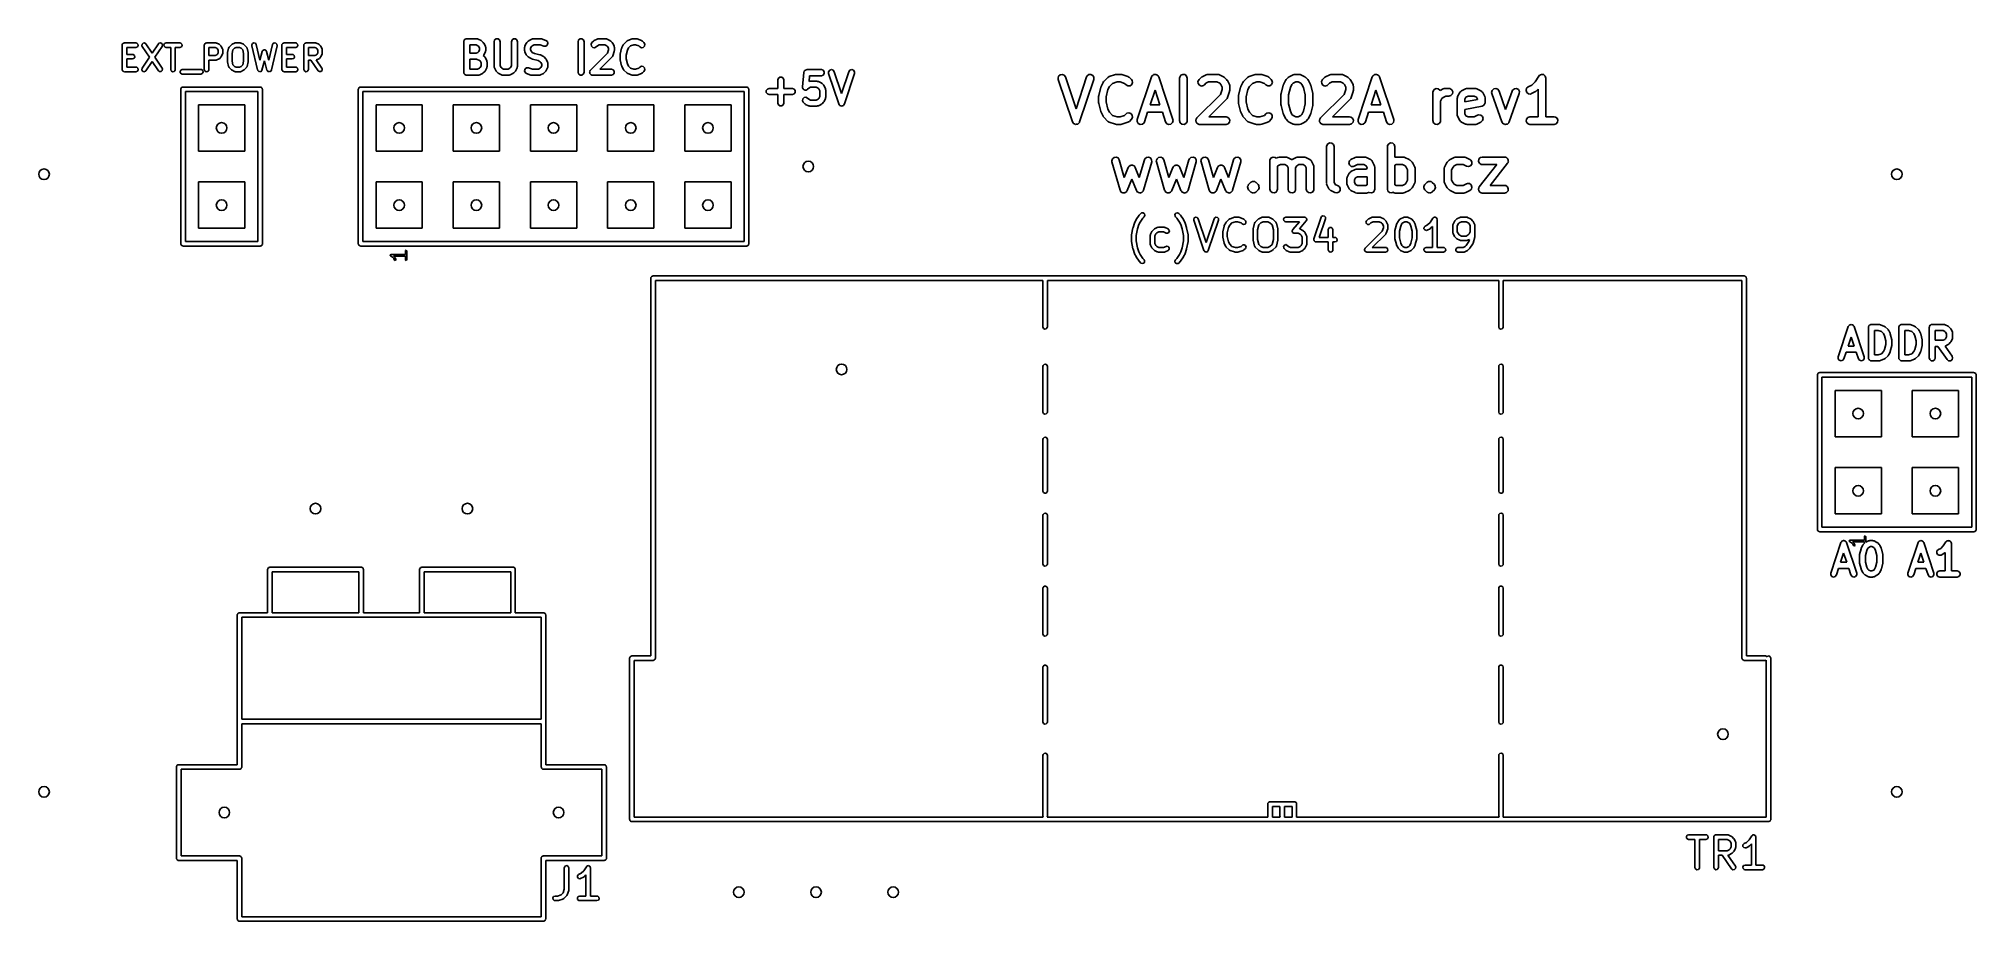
# Model space of a CAD drawing. Extents: x -0.01 to 2.5, y -0.97 to 0.18.
import ezdxf

# ---------------------------------------------------------------- set-up
doc = ezdxf.new("R2010")
doc.units = 0
doc.header["$MEASUREMENT"] = 0
doc.layers.add('BLACK', color=7, linetype='CONTINUOUS')

msp = doc.modelspace()

# ---------------------------------------------------------------- linework, layer by layer
at = {"layer": 'BLACK', "linetype": 'CONTINUOUS'}
for p, q in [((0.1011, 0.1677), (0.1012, 0.1679)), ((0.1011, 0.1676), (0.1011, 0.1677)), ((0.1011, 0.1672), (0.1011, 0.1676)), ((0.1011, 0.1357), (0.1011, 0.1672)), ((0.1012, 0.1682), (0.1017, 0.1688)), ((0.1012, 0.1679), (0.1012, 0.1682)), ((0.1017, 0.1688), (0.1021, 0.1695)), ((0.1021, 0.1695), (0.1024, 0.1696)), ((0.1024, 0.1696), (0.1025, 0.1698)), ((0.1025, 0.1698), (0.1033, 0.1699)), ((0.1033, 0.1699), (0.104, 0.1702)), ((0.104, 0.1702), (0.119, 0.1702)), ((0.119, 0.1643), (0.107, 0.1643)), ((0.107, 0.1643), (0.107, 0.1552)), ((0.107, 0.1552), (0.1145, 0.1552)), ((0.1145, 0.1552), (0.1155, 0.155)), ((0.1155, 0.155), (0.1171, 0.1537)), ((0.1174, 0.1517), (0.1164, 0.15)), ((0.1171, 0.1537), (0.1174, 0.1517)), ((0.119, 0.1702), (0.12, 0.17)), ((0.1209, 0.165), (0.119, 0.1643)), ((0.12, 0.17), (0.1216, 0.1687)), ((0.1219, 0.1667), (0.1209, 0.165)), ((0.1216, 0.1687), (0.1219, 0.1667)), ((0.1266, 0.1665), (0.1269, 0.1685)), ((0.1271, 0.1656), (0.1266, 0.1665)), ((0.1269, 0.1685), (0.1283, 0.1699)), ((0.1365, 0.1515), (0.1271, 0.1656)), ((0.1271, 0.1374), (0.1365, 0.1515)), ((0.1283, 0.1699), (0.1303, 0.1701)), ((0.1303, 0.1701), (0.132, 0.1689)), ((0.132, 0.1689), (0.14, 0.1568)), ((0.14, 0.1568), (0.1481, 0.1689)), ((0.153, 0.1656), (0.1436, 0.1515)), ((0.1436, 0.1515), (0.153, 0.1374)), ((0.1481, 0.1689), (0.1488, 0.1696)), ((0.1488, 0.1696), (0.1507, 0.1702)), ((0.1507, 0.1702), (0.1525, 0.1694)), ((0.1525, 0.1694), (0.1534, 0.1676)), ((0.1534, 0.1676), (0.153, 0.1656)), ((0.1551, 0.1677), (0.1561, 0.1695)), ((0.1555, 0.1658), (0.1551, 0.1677)), ((0.157, 0.1645), (0.1555, 0.1658)), ((0.1561, 0.1695), (0.158, 0.1702)), ((0.158, 0.1643), (0.157, 0.1645)), ((0.158, 0.1702), (0.176, 0.1702)), ((0.1641, 0.1643), (0.158, 0.1643)), ((0.1641, 0.1357), (0.1641, 0.1643)), ((0.176, 0.1643), (0.17, 0.1643)), ((0.17, 0.1643), (0.17, 0.1357)), ((0.176, 0.1702), (0.177, 0.17)), ((0.1779, 0.165), (0.176, 0.1643)), ((0.177, 0.17), (0.1786, 0.1687)), ((0.1789, 0.1667), (0.1779, 0.165)), ((0.1786, 0.1687), (0.1789, 0.1667)), ((0.2076, 0.1677), (0.2077, 0.1679)), ((0.2076, 0.1676), (0.2076, 0.1677)), ((0.2076, 0.1672), (0.2076, 0.1676)), ((0.2076, 0.1357), (0.2076, 0.1672)), ((0.2077, 0.1682), (0.2082, 0.1688)), ((0.2077, 0.1679), (0.2077, 0.1682)), ((0.2082, 0.1688), (0.2086, 0.1695)), ((0.2086, 0.1695), (0.2089, 0.1696)), ((0.2089, 0.1696), (0.209, 0.1698)), ((0.209, 0.1698), (0.2098, 0.1699)), ((0.2098, 0.1699), (0.2105, 0.1702)), ((0.2105, 0.1702), (0.2225, 0.1702)), ((0.2218, 0.1643), (0.2135, 0.1643)), ((0.2135, 0.1643), (0.2135, 0.1537)), ((0.2135, 0.1537), (0.2218, 0.1537)), ((0.2238, 0.1633), (0.2218, 0.1643)), ((0.2218, 0.1537), (0.2238, 0.1547)), ((0.2225, 0.1702), (0.2235, 0.17)), ((0.2235, 0.17), (0.2236, 0.1699)), ((0.2236, 0.1699), (0.2238, 0.1699)), ((0.2238, 0.1699), (0.2268, 0.1684)), ((0.2246, 0.1625), (0.2238, 0.1633)), ((0.2238, 0.1547), (0.2246, 0.1555)), ((0.2255, 0.1605), (0.2246, 0.1625)), ((0.2246, 0.1555), (0.2255, 0.1574)), ((0.2255, 0.1574), (0.2255, 0.1605)), ((0.2268, 0.1684), (0.2275, 0.1678)), ((0.2275, 0.1678), (0.2276, 0.1678)), ((0.2276, 0.1678), (0.2291, 0.1663)), ((0.2291, 0.1516), (0.2276, 0.1501)), ((0.2291, 0.1663), (0.2296, 0.1656)), ((0.2296, 0.1524), (0.2291, 0.1517)), ((0.2291, 0.1517), (0.2291, 0.1516)), ((0.2296, 0.1656), (0.2296, 0.1656)), ((0.2296, 0.1656), (0.2311, 0.1626)), ((0.2311, 0.1554), (0.2296, 0.1524)), ((0.2311, 0.1626), (0.2314, 0.1616)), ((0.2312, 0.1556), (0.2311, 0.1554)), ((0.2313, 0.1557), (0.2312, 0.1556)), ((0.2315, 0.1567), (0.2313, 0.1557)), ((0.2314, 0.1616), (0.2314, 0.1614)), ((0.2314, 0.1614), (0.2315, 0.1612)), ((0.2315, 0.1612), (0.2315, 0.1567)), ((0.2375, 0.1567), (0.2376, 0.1573)), ((0.2375, 0.1462), (0.2375, 0.1567)), ((0.2376, 0.1575), (0.2391, 0.1634)), ((0.2376, 0.1573), (0.2376, 0.1575)), ((0.2391, 0.1634), (0.2396, 0.1644)), ((0.2396, 0.1644), (0.2398, 0.1646)), ((0.2398, 0.1646), (0.2399, 0.1648)), ((0.2399, 0.1648), (0.2429, 0.1678)), ((0.2429, 0.1678), (0.2436, 0.1683)), ((0.2447, 0.1612), (0.2435, 0.1564)), ((0.2435, 0.1564), (0.2435, 0.1466)), ((0.2436, 0.1683), (0.2437, 0.1684)), ((0.2437, 0.1684), (0.2467, 0.1699)), ((0.2467, 0.1633), (0.2447, 0.1612)), ((0.2467, 0.1699), (0.2477, 0.1702)), ((0.2487, 0.1643), (0.2467, 0.1633)), ((0.2477, 0.1702), (0.2478, 0.1701)), ((0.2478, 0.1701), (0.248, 0.1702)), ((0.248, 0.1702), (0.254, 0.1702)), ((0.2533, 0.1643), (0.2487, 0.1643)), ((0.2552, 0.1633), (0.2533, 0.1643)), ((0.254, 0.1702), (0.255, 0.17)), ((0.255, 0.17), (0.2551, 0.1699)), ((0.2551, 0.1699), (0.2553, 0.1699)), ((0.2573, 0.1612), (0.2552, 0.1633)), ((0.2553, 0.1699), (0.2583, 0.1684)), ((0.2585, 0.1564), (0.2573, 0.1612)), ((0.2583, 0.1684), (0.259, 0.1678)), ((0.2585, 0.1466), (0.2585, 0.1564)), ((0.259, 0.1678), (0.2591, 0.1678)), ((0.2591, 0.1678), (0.2621, 0.1648)), ((0.2621, 0.1648), (0.2627, 0.164)), ((0.2627, 0.164), (0.2627, 0.1637)), ((0.2627, 0.1637), (0.2629, 0.1634)), ((0.2629, 0.1634), (0.2644, 0.1575)), ((0.2644, 0.1575), (0.2644, 0.1569)), ((0.2644, 0.1569), (0.2644, 0.1567)), ((0.2644, 0.1567), (0.2644, 0.1462)), ((0.2691, 0.1676), (0.27, 0.1694)), ((0.2691, 0.1665), (0.2691, 0.1676)), ((0.2766, 0.1351), (0.2691, 0.1665)), ((0.27, 0.1694), (0.2718, 0.1702)), ((0.2718, 0.1702), (0.2738, 0.1696)), ((0.2738, 0.1696), (0.2749, 0.1679)), ((0.2749, 0.1679), (0.2797, 0.1478)), ((0.2797, 0.1478), (0.2826, 0.159)), ((0.2826, 0.159), (0.2831, 0.1599)), ((0.2831, 0.1599), (0.2833, 0.1601)), ((0.2833, 0.1601), (0.2834, 0.1603)), ((0.2834, 0.1603), (0.2841, 0.1606)), ((0.2841, 0.1606), (0.2847, 0.1611)), ((0.2847, 0.1611), (0.285, 0.1611)), ((0.285, 0.1611), (0.2852, 0.1612)), ((0.2852, 0.1612), (0.286, 0.161)), ((0.286, 0.161), (0.2867, 0.1609)), ((0.2867, 0.1609), (0.2869, 0.1607)), ((0.2869, 0.1607), (0.2872, 0.1606)), ((0.2872, 0.1606), (0.2876, 0.16)), ((0.2876, 0.16), (0.2882, 0.1595)), ((0.2882, 0.1595), (0.2882, 0.1592)), ((0.2882, 0.1592), (0.2883, 0.159)), ((0.2883, 0.159), (0.2913, 0.1478)), ((0.2913, 0.1478), (0.2961, 0.1679)), ((0.3019, 0.1665), (0.2944, 0.1351)), ((0.2961, 0.1679), (0.2965, 0.1689)), ((0.2965, 0.1689), (0.2981, 0.1701)), ((0.2981, 0.1701), (0.3002, 0.1699)), ((0.3002, 0.1699), (0.3016, 0.1686)), ((0.3016, 0.1686), (0.3019, 0.1665)), ((0.308, 0.1672), (0.3081, 0.1676)), ((0.308, 0.1357), (0.308, 0.1672)), ((0.3081, 0.1679), (0.3082, 0.1682)), ((0.3081, 0.1677), (0.3081, 0.1679)), ((0.3081, 0.1676), (0.3081, 0.1677)), ((0.3082, 0.1682), (0.3087, 0.1688)), ((0.3087, 0.1688), (0.3091, 0.1695)), ((0.3091, 0.1695), (0.3093, 0.1696)), ((0.3093, 0.1696), (0.3095, 0.1698)), ((0.3095, 0.1698), (0.3103, 0.1699)), ((0.3103, 0.1699), (0.311, 0.1702)), ((0.311, 0.1702), (0.326, 0.1702)), ((0.326, 0.1643), (0.3139, 0.1643)), ((0.3139, 0.1643), (0.3139, 0.1552)), ((0.3139, 0.1552), (0.3215, 0.1552)), ((0.3215, 0.1552), (0.3225, 0.155)), ((0.3225, 0.155), (0.324, 0.1537)), ((0.3244, 0.1517), (0.3234, 0.15)), ((0.324, 0.1537), (0.3244, 0.1517)), ((0.326, 0.1702), (0.327, 0.17)), ((0.3279, 0.165), (0.326, 0.1643)), ((0.327, 0.17), (0.3285, 0.1687)), ((0.3289, 0.1667), (0.3279, 0.165)), ((0.3285, 0.1687), (0.3289, 0.1667)), ((0.3365, 0.1672), (0.3366, 0.1676)), ((0.3365, 0.1357), (0.3365, 0.1672)), ((0.3366, 0.1679), (0.3367, 0.1682)), ((0.3366, 0.1677), (0.3366, 0.1679)), ((0.3366, 0.1676), (0.3366, 0.1677)), ((0.3367, 0.1682), (0.3372, 0.1688)), ((0.3372, 0.1688), (0.3376, 0.1695)), ((0.3376, 0.1695), (0.3378, 0.1696)), ((0.3378, 0.1696), (0.338, 0.1698)), ((0.338, 0.1698), (0.3388, 0.1699)), ((0.3388, 0.1699), (0.3395, 0.1702)), ((0.3395, 0.1702), (0.3515, 0.1702)), ((0.3508, 0.1643), (0.3424, 0.1643)), ((0.3424, 0.1643), (0.3424, 0.1537)), ((0.3424, 0.1537), (0.3508, 0.1537)), ((0.3527, 0.1633), (0.3508, 0.1643)), ((0.3508, 0.1537), (0.3527, 0.1547)), ((0.3515, 0.1702), (0.3525, 0.17)), ((0.3525, 0.17), (0.3526, 0.1699)), ((0.3526, 0.1699), (0.3528, 0.1699)), ((0.3536, 0.1625), (0.3527, 0.1633)), ((0.3527, 0.1547), (0.3536, 0.1555)), ((0.3528, 0.1699), (0.3558, 0.1684)), ((0.3545, 0.1605), (0.3536, 0.1625)), ((0.3536, 0.1555), (0.3545, 0.1574)), ((0.3545, 0.1574), (0.3545, 0.1605)), ((0.3558, 0.1684), (0.3565, 0.1678)), ((0.3565, 0.1678), (0.3566, 0.1678)), ((0.3566, 0.1678), (0.3581, 0.1663)), ((0.3581, 0.1516), (0.3566, 0.1501)), ((0.3581, 0.1663), (0.3586, 0.1656)), ((0.3586, 0.1524), (0.3581, 0.1517)), ((0.3581, 0.1517), (0.3581, 0.1516)), ((0.3586, 0.1656), (0.3586, 0.1656)), ((0.3586, 0.1656), (0.3601, 0.1626)), ((0.3601, 0.1554), (0.3586, 0.1524)), ((0.3601, 0.1626), (0.3604, 0.1616)), ((0.3603, 0.1557), (0.3601, 0.1556)), ((0.3601, 0.1556), (0.3601, 0.1554)), ((0.3604, 0.1567), (0.3603, 0.1557)), ((0.3604, 0.1616), (0.3604, 0.1614)), ((0.3604, 0.1614), (0.3604, 0.1612)), ((0.3604, 0.1612), (0.3604, 0.1567)), ((0.5436, 0.1716), (0.5438, 0.1722)), ((0.5436, 0.1322), (0.5436, 0.1716)), ((0.5438, 0.1728), (0.5441, 0.1733)), ((0.5438, 0.1722), (0.5438, 0.1728)), ((0.5441, 0.1733), (0.5443, 0.1739)), ((0.5443, 0.1739), (0.5448, 0.1742)), ((0.5448, 0.1742), (0.5452, 0.1748)), ((0.5452, 0.1748), (0.5458, 0.1749)), ((0.5458, 0.1749), (0.5463, 0.1753)), ((0.5463, 0.1753), (0.5469, 0.1753)), ((0.5469, 0.1753), (0.5475, 0.1755)), ((0.5475, 0.1755), (0.5606, 0.1755)), ((0.5597, 0.1676), (0.5515, 0.1676)), ((0.5515, 0.1676), (0.5515, 0.1568)), ((0.5515, 0.1568), (0.5597, 0.1568)), ((0.5621, 0.1665), (0.5597, 0.1676)), ((0.5597, 0.1568), (0.5621, 0.1579)), ((0.5606, 0.1755), (0.5615, 0.1752)), ((0.5615, 0.1752), (0.5624, 0.1751)), ((0.563, 0.1655), (0.5621, 0.1665)), ((0.5621, 0.1579), (0.563, 0.1589)), ((0.5624, 0.1751), (0.5661, 0.1732)), ((0.5642, 0.1631), (0.563, 0.1655)), ((0.563, 0.1589), (0.5642, 0.1612)), ((0.5642, 0.1612), (0.5642, 0.1631)), ((0.5661, 0.1732), (0.5666, 0.1728)), ((0.5666, 0.1728), (0.5672, 0.1725)), ((0.5672, 0.1725), (0.569, 0.1706)), ((0.569, 0.1706), (0.5693, 0.17)), ((0.5693, 0.1544), (0.569, 0.1538)), ((0.569, 0.1538), (0.569, 0.1537)), ((0.569, 0.1537), (0.569, 0.1537)), ((0.569, 0.1537), (0.5709, 0.1519)), ((0.5693, 0.17), (0.5698, 0.1696)), ((0.5698, 0.1548), (0.5693, 0.1544)), ((0.5698, 0.1696), (0.5717, 0.1658)), ((0.5717, 0.1586), (0.5698, 0.1548)), ((0.5709, 0.1519), (0.5712, 0.1513)), ((0.5712, 0.1513), (0.5717, 0.1508)), ((0.5717, 0.1658), (0.5718, 0.1649)), ((0.5718, 0.1595), (0.5717, 0.1586)), ((0.5717, 0.1508), (0.5735, 0.1471)), ((0.5718, 0.1649), (0.5721, 0.1641)), ((0.5721, 0.1603), (0.5718, 0.1595)), ((0.5721, 0.1641), (0.5721, 0.1603)), ((0.5829, 0.1716), (0.5837, 0.1739)), ((0.5829, 0.1397), (0.5829, 0.1716)), ((0.5837, 0.1739), (0.5857, 0.1753)), ((0.5857, 0.1753), (0.5881, 0.1753)), ((0.5881, 0.1753), (0.5901, 0.1739)), ((0.5901, 0.1739), (0.5908, 0.1716)), ((0.5908, 0.1716), (0.5908, 0.1406)), ((0.6054, 0.1716), (0.6062, 0.1739)), ((0.6054, 0.1406), (0.6054, 0.1716)), ((0.6062, 0.1739), (0.6082, 0.1753)), ((0.6082, 0.1753), (0.6106, 0.1753)), ((0.6106, 0.1753), (0.6126, 0.1739)), ((0.6126, 0.1739), (0.6133, 0.1716)), ((0.6133, 0.1716), (0.6133, 0.1397)), ((0.6223, 0.1641), (0.6226, 0.1649)), ((0.6223, 0.1603), (0.6223, 0.1641)), ((0.6226, 0.1595), (0.6223, 0.1603)), ((0.6226, 0.1649), (0.6227, 0.1658)), ((0.6227, 0.1586), (0.6226, 0.1595)), ((0.6227, 0.1658), (0.6246, 0.1696)), ((0.6246, 0.1548), (0.6227, 0.1586)), ((0.6246, 0.1696), (0.6251, 0.17)), ((0.6251, 0.1544), (0.6246, 0.1548)), ((0.6251, 0.17), (0.6253, 0.1706)), ((0.6253, 0.1538), (0.6251, 0.1544)), ((0.6253, 0.1706), (0.6272, 0.1725)), ((0.6272, 0.1519), (0.6253, 0.1538)), ((0.6272, 0.1725), (0.6278, 0.1728)), ((0.6278, 0.1516), (0.6272, 0.1519)), ((0.6278, 0.1728), (0.6282, 0.1732)), ((0.6282, 0.1512), (0.6278, 0.1516)), ((0.6282, 0.1732), (0.632, 0.1751)), ((0.632, 0.1493), (0.6282, 0.1512)), ((0.6314, 0.1655), (0.6302, 0.1631)), ((0.6302, 0.1631), (0.6302, 0.1612)), ((0.6302, 0.1612), (0.6314, 0.1589)), ((0.6323, 0.1665), (0.6314, 0.1655)), ((0.6314, 0.1589), (0.6323, 0.1579)), ((0.632, 0.1751), (0.6329, 0.1752)), ((0.6347, 0.1676), (0.6323, 0.1665)), ((0.6323, 0.1579), (0.6351, 0.1565)), ((0.6329, 0.1752), (0.6338, 0.1755)), ((0.6338, 0.1755), (0.6431, 0.1755)), ((0.6425, 0.1676), (0.6347, 0.1676)), ((0.6351, 0.1565), (0.6422, 0.1548)), ((0.6422, 0.1548), (0.6426, 0.1545)), ((0.6475, 0.166), (0.6425, 0.1676)), ((0.6426, 0.1545), (0.643, 0.1545)), ((0.643, 0.1545), (0.6468, 0.1526)), ((0.6431, 0.1755), (0.6437, 0.1753)), ((0.6437, 0.1753), (0.6444, 0.1753)), ((0.6444, 0.1753), (0.65, 0.1734)), ((0.6468, 0.1526), (0.6472, 0.1521)), ((0.6472, 0.1521), (0.6478, 0.1519)), ((0.6499, 0.1659), (0.6475, 0.166)), ((0.6478, 0.1519), (0.6497, 0.15)), ((0.6519, 0.1674), (0.6499, 0.1659)), ((0.65, 0.1734), (0.652, 0.172)), ((0.6527, 0.1697), (0.6519, 0.1674)), ((0.652, 0.172), (0.6527, 0.1697)), ((0.6917, 0.1716), (0.6924, 0.1739)), ((0.6917, 0.1322), (0.6917, 0.1716)), ((0.6924, 0.1739), (0.6944, 0.1753)), ((0.6944, 0.1753), (0.6968, 0.1753)), ((0.6968, 0.1753), (0.6988, 0.1739)), ((0.6988, 0.1739), (0.6996, 0.1716)), ((0.6996, 0.1716), (0.6996, 0.1322)), ((0.7078, 0.135), (0.7297, 0.1568)), ((0.7086, 0.1684), (0.7097, 0.1706)), ((0.709, 0.166), (0.7086, 0.1684)), ((0.7107, 0.1643), (0.709, 0.166)), ((0.7097, 0.1706), (0.7116, 0.1725)), ((0.7131, 0.1639), (0.7107, 0.1643)), ((0.7116, 0.1725), (0.7122, 0.1728)), ((0.7122, 0.1728), (0.7126, 0.1732)), ((0.7126, 0.1732), (0.7164, 0.1751)), ((0.7153, 0.165), (0.7131, 0.1639)), ((0.7167, 0.1665), (0.7153, 0.165)), ((0.7164, 0.1751), (0.7173, 0.1752)), ((0.719, 0.1676), (0.7167, 0.1665)), ((0.7173, 0.1752), (0.7181, 0.1755)), ((0.7181, 0.1755), (0.7275, 0.1755)), ((0.7266, 0.1676), (0.719, 0.1676)), ((0.7359, 0.1519), (0.7201, 0.1361)), ((0.7289, 0.1665), (0.7266, 0.1676)), ((0.7275, 0.1755), (0.7284, 0.1752)), ((0.7284, 0.1752), (0.7293, 0.1751)), ((0.7299, 0.1655), (0.7289, 0.1665)), ((0.7293, 0.1751), (0.733, 0.1732)), ((0.7297, 0.1568), (0.7311, 0.161)), ((0.7311, 0.1631), (0.7299, 0.1655)), ((0.7311, 0.161), (0.7311, 0.1631)), ((0.733, 0.1732), (0.7335, 0.1728)), ((0.7335, 0.1728), (0.734, 0.1725)), ((0.734, 0.1725), (0.7359, 0.1706)), ((0.7359, 0.1706), (0.7362, 0.17)), ((0.7363, 0.1527), (0.7359, 0.1519)), ((0.7362, 0.17), (0.7366, 0.1696)), ((0.7369, 0.1534), (0.7363, 0.1527)), ((0.7366, 0.1696), (0.7385, 0.1658)), ((0.7387, 0.1591), (0.7369, 0.1534)), ((0.7385, 0.1658), (0.7386, 0.1649)), ((0.7386, 0.1649), (0.7389, 0.1641)), ((0.7389, 0.1603), (0.7387, 0.1597)), ((0.7387, 0.1597), (0.7387, 0.1591)), ((0.7389, 0.1641), (0.7389, 0.1603)), ((0.7461, 0.1547), (0.7462, 0.1552)), ((0.7461, 0.1491), (0.7461, 0.1547)), ((0.7462, 0.1556), (0.748, 0.1631)), ((0.7462, 0.1552), (0.7462, 0.1556)), ((0.748, 0.1631), (0.7483, 0.1635)), ((0.7483, 0.164), (0.7502, 0.1677)), ((0.7483, 0.1635), (0.7483, 0.164)), ((0.7502, 0.1677), (0.7507, 0.1682)), ((0.7507, 0.1682), (0.751, 0.1687)), ((0.751, 0.1687), (0.7547, 0.1725)), ((0.7556, 0.1608), (0.7539, 0.1542)), ((0.7539, 0.1542), (0.7539, 0.1496)), ((0.7547, 0.1725), (0.7555, 0.1729)), ((0.7555, 0.1729), (0.7562, 0.1734)), ((0.757, 0.1636), (0.7556, 0.1608)), ((0.7562, 0.1734), (0.7619, 0.1753)), ((0.7596, 0.1663), (0.757, 0.1636)), ((0.7638, 0.1676), (0.7596, 0.1663)), ((0.7619, 0.1753), (0.7625, 0.1753)), ((0.7625, 0.1753), (0.7631, 0.1755)), ((0.7631, 0.1755), (0.7669, 0.1755)), ((0.7662, 0.1676), (0.7638, 0.1676)), ((0.7704, 0.1663), (0.7662, 0.1676)), ((0.7669, 0.1755), (0.7675, 0.1753)), ((0.7675, 0.1753), (0.7681, 0.1753)), ((0.7681, 0.1753), (0.7737, 0.1734)), ((0.7716, 0.165), (0.7704, 0.1663)), ((0.7737, 0.1639), (0.7716, 0.165)), ((0.7737, 0.1734), (0.7745, 0.1729)), ((0.7761, 0.1643), (0.7737, 0.1639)), ((0.7745, 0.1729), (0.7753, 0.1725)), ((0.7753, 0.1725), (0.7771, 0.1706)), ((0.7779, 0.166), (0.7761, 0.1643)), ((0.7771, 0.1706), (0.7782, 0.1684)), ((0.7782, 0.1684), (0.7779, 0.166)), ((0.1013, 0.135), (0.1011, 0.1357)), ((0.1015, 0.1343), (0.1013, 0.135)), ((0.1017, 0.1341), (0.1015, 0.1343)), ((0.1018, 0.1338), (0.1017, 0.1341)), ((0.1024, 0.1335), (0.1018, 0.1338)), ((0.103, 0.133), (0.1024, 0.1335)), ((0.1034, 0.1329), (0.103, 0.133)), ((0.1035, 0.1328), (0.1034, 0.1329)), ((0.1036, 0.1329), (0.1035, 0.1328)), ((0.104, 0.1328), (0.1036, 0.1329)), ((0.119, 0.1328), (0.104, 0.1328)), ((0.1145, 0.1493), (0.107, 0.1493)), ((0.107, 0.1493), (0.107, 0.1387)), ((0.107, 0.1387), (0.119, 0.1387)), ((0.1164, 0.15), (0.1145, 0.1493)), ((0.119, 0.1387), (0.12, 0.1385)), ((0.1209, 0.1335), (0.119, 0.1328)), ((0.12, 0.1385), (0.1216, 0.1372)), ((0.1219, 0.1352), (0.1209, 0.1335)), ((0.1216, 0.1372), (0.1219, 0.1352)), ((0.1266, 0.1354), (0.1271, 0.1374)), ((0.1275, 0.1336), (0.1266, 0.1354)), ((0.1293, 0.1328), (0.1275, 0.1336)), ((0.1313, 0.1334), (0.1293, 0.1328)), ((0.132, 0.1341), (0.1313, 0.1334)), ((0.14, 0.1462), (0.132, 0.1341)), ((0.1481, 0.1341), (0.14, 0.1462)), ((0.1497, 0.1329), (0.1481, 0.1341)), ((0.1517, 0.133), (0.1497, 0.1329)), ((0.1532, 0.1344), (0.1517, 0.133)), ((0.153, 0.1374), (0.1534, 0.1364)), ((0.1534, 0.1364), (0.1532, 0.1344)), ((0.1647, 0.1338), (0.1641, 0.1357)), ((0.1665, 0.1328), (0.1647, 0.1338)), ((0.1685, 0.1332), (0.1665, 0.1328)), ((0.1698, 0.1347), (0.1685, 0.1332)), ((0.17, 0.1357), (0.1698, 0.1347)), ((0.1761, 0.1333), (0.1771, 0.135)), ((0.1764, 0.1313), (0.1761, 0.1333)), ((0.178, 0.13), (0.1764, 0.1313)), ((0.1771, 0.135), (0.179, 0.1357)), ((0.179, 0.1298), (0.178, 0.13)), ((0.179, 0.1357), (0.203, 0.1357)), ((0.203, 0.1298), (0.179, 0.1298)), ((0.203, 0.1357), (0.204, 0.1355)), ((0.2049, 0.1305), (0.203, 0.1298)), ((0.204, 0.1355), (0.2056, 0.1342)), ((0.2059, 0.1322), (0.2049, 0.1305)), ((0.2056, 0.1342), (0.2059, 0.1322)), ((0.2082, 0.1338), (0.2076, 0.1357)), ((0.21, 0.1328), (0.2082, 0.1338)), ((0.212, 0.1332), (0.21, 0.1328)), ((0.2133, 0.1347), (0.212, 0.1332)), ((0.2135, 0.1357), (0.2133, 0.1347)), ((0.2225, 0.1478), (0.2135, 0.1478)), ((0.2135, 0.1478), (0.2135, 0.1357)), ((0.2227, 0.1478), (0.2225, 0.1478)), ((0.2228, 0.1478), (0.2227, 0.1478)), ((0.2238, 0.1481), (0.2228, 0.1478)), ((0.2268, 0.1496), (0.2238, 0.1481)), ((0.2269, 0.1496), (0.2268, 0.1496)), ((0.2276, 0.1501), (0.2269, 0.1496)), ((0.2376, 0.1461), (0.2375, 0.1462)), ((0.2376, 0.1455), (0.2376, 0.1461)), ((0.2391, 0.1395), (0.2376, 0.1455)), ((0.2393, 0.1393), (0.2391, 0.1395)), ((0.2393, 0.139), (0.2393, 0.1393)), ((0.2399, 0.1381), (0.2393, 0.139)), ((0.2429, 0.1351), (0.2399, 0.1381)), ((0.243, 0.1351), (0.2429, 0.1351)), ((0.2437, 0.1346), (0.243, 0.1351)), ((0.2435, 0.1466), (0.2447, 0.1417)), ((0.2467, 0.1331), (0.2437, 0.1346)), ((0.2447, 0.1417), (0.2467, 0.1397)), ((0.2467, 0.1397), (0.2487, 0.1387)), ((0.2469, 0.1331), (0.2467, 0.1331)), ((0.247, 0.133), (0.2469, 0.1331)), ((0.248, 0.1328), (0.247, 0.133)), ((0.254, 0.1328), (0.248, 0.1328)), ((0.2487, 0.1387), (0.2533, 0.1387)), ((0.2533, 0.1387), (0.2552, 0.1397)), ((0.2542, 0.1328), (0.254, 0.1328)), ((0.2543, 0.1328), (0.2542, 0.1328)), ((0.2553, 0.1331), (0.2543, 0.1328)), ((0.2552, 0.1397), (0.2573, 0.1417)), ((0.2583, 0.1346), (0.2553, 0.1331)), ((0.2573, 0.1417), (0.2585, 0.1466)), ((0.2584, 0.1346), (0.2583, 0.1346)), ((0.2591, 0.1351), (0.2584, 0.1346)), ((0.2621, 0.1381), (0.2591, 0.1351)), ((0.2622, 0.1384), (0.2621, 0.1381)), ((0.2624, 0.1386), (0.2622, 0.1384)), ((0.2629, 0.1395), (0.2624, 0.1386)), ((0.2644, 0.1455), (0.2629, 0.1395)), ((0.2644, 0.1462), (0.2643, 0.1457)), ((0.2643, 0.1457), (0.2644, 0.1455)), ((0.2768, 0.1348), (0.2766, 0.1351)), ((0.2768, 0.1345), (0.2768, 0.1348)), ((0.2773, 0.134), (0.2768, 0.1345)), ((0.2777, 0.1334), (0.2773, 0.134)), ((0.278, 0.1333), (0.2777, 0.1334)), ((0.2782, 0.1331), (0.278, 0.1333)), ((0.279, 0.133), (0.2782, 0.1331)), ((0.2797, 0.1328), (0.279, 0.133)), ((0.28, 0.1329), (0.2797, 0.1328)), ((0.2803, 0.1329), (0.28, 0.1329)), ((0.2809, 0.1333), (0.2803, 0.1329)), ((0.2815, 0.1336), (0.2809, 0.1333)), ((0.2817, 0.1339), (0.2815, 0.1336)), ((0.2819, 0.134), (0.2817, 0.1339)), ((0.2823, 0.135), (0.2819, 0.134)), ((0.2855, 0.1468), (0.2823, 0.135)), ((0.2886, 0.135), (0.2855, 0.1468)), ((0.2888, 0.1347), (0.2886, 0.135)), ((0.2889, 0.1344), (0.2888, 0.1347)), ((0.2894, 0.1339), (0.2889, 0.1344)), ((0.2898, 0.1333), (0.2894, 0.1339)), ((0.2901, 0.1332), (0.2898, 0.1333)), ((0.2903, 0.133), (0.2901, 0.1332)), ((0.291, 0.133), (0.2903, 0.133)), ((0.2917, 0.1328), (0.291, 0.133)), ((0.292, 0.1329), (0.2917, 0.1328)), ((0.2923, 0.1329), (0.292, 0.1329)), ((0.2929, 0.1333), (0.2923, 0.1329)), ((0.2936, 0.1336), (0.2929, 0.1333)), ((0.2937, 0.1339), (0.2936, 0.1336)), ((0.294, 0.1341), (0.2937, 0.1339)), ((0.2944, 0.1351), (0.294, 0.1341)), ((0.3083, 0.135), (0.308, 0.1357)), ((0.3084, 0.1343), (0.3083, 0.135)), ((0.3086, 0.1341), (0.3084, 0.1343)), ((0.3087, 0.1338), (0.3086, 0.1341)), ((0.3094, 0.1335), (0.3087, 0.1338)), ((0.31, 0.133), (0.3094, 0.1335)), ((0.3104, 0.1329), (0.31, 0.133)), ((0.3105, 0.1328), (0.3104, 0.1329)), ((0.3106, 0.1329), (0.3105, 0.1328)), ((0.311, 0.1328), (0.3106, 0.1329)), ((0.326, 0.1328), (0.311, 0.1328)), ((0.3215, 0.1493), (0.3139, 0.1493)), ((0.3139, 0.1493), (0.3139, 0.1387)), ((0.3139, 0.1387), (0.326, 0.1387)), ((0.3234, 0.15), (0.3215, 0.1493)), ((0.326, 0.1387), (0.327, 0.1385)), ((0.3279, 0.1335), (0.326, 0.1328)), ((0.327, 0.1385), (0.3285, 0.1372)), ((0.3289, 0.1352), (0.3279, 0.1335)), ((0.3285, 0.1372), (0.3289, 0.1352)), ((0.3372, 0.1338), (0.3365, 0.1357)), ((0.339, 0.1328), (0.3372, 0.1338)), ((0.341, 0.1332), (0.339, 0.1328)), ((0.3423, 0.1347), (0.341, 0.1332)), ((0.3424, 0.1357), (0.3423, 0.1347)), ((0.3454, 0.1478), (0.3424, 0.1478)), ((0.3424, 0.1478), (0.3424, 0.1357)), ((0.3551, 0.134), (0.3454, 0.1478)), ((0.3528, 0.1481), (0.3525, 0.148)), ((0.3525, 0.148), (0.3599, 0.1374)), ((0.3558, 0.1496), (0.3528, 0.1481)), ((0.3567, 0.1329), (0.3551, 0.134)), ((0.3566, 0.1501), (0.3558, 0.1496)), ((0.3558, 0.1496), (0.3558, 0.1496)), ((0.3587, 0.1331), (0.3567, 0.1329)), ((0.3602, 0.1345), (0.3587, 0.1331)), ((0.3599, 0.1374), (0.3603, 0.1365)), ((0.3603, 0.1365), (0.3602, 0.1345)), ((0.5438, 0.1316), (0.5436, 0.1322)), ((0.5438, 0.131), (0.5438, 0.1316)), ((0.5441, 0.1305), (0.5438, 0.131)), ((0.5443, 0.1299), (0.5441, 0.1305)), ((0.5448, 0.1295), (0.5443, 0.1299)), ((0.5452, 0.129), (0.5448, 0.1295)), ((0.5458, 0.1288), (0.5452, 0.129)), ((0.5463, 0.1285), (0.5458, 0.1288)), ((0.5469, 0.1285), (0.5463, 0.1285)), ((0.5475, 0.1283), (0.5469, 0.1285)), ((0.5625, 0.1283), (0.5475, 0.1283)), ((0.56, 0.1489), (0.5515, 0.1489)), ((0.5515, 0.1489), (0.5515, 0.1361)), ((0.5515, 0.1361), (0.5616, 0.1361)), ((0.5641, 0.1475), (0.56, 0.1489)), ((0.5616, 0.1361), (0.5639, 0.1373)), ((0.5634, 0.1285), (0.5625, 0.1283)), ((0.5643, 0.1287), (0.5634, 0.1285)), ((0.5639, 0.1373), (0.5649, 0.1383)), ((0.5649, 0.1467), (0.5641, 0.1475)), ((0.568, 0.1305), (0.5643, 0.1287)), ((0.5661, 0.1444), (0.5649, 0.1467)), ((0.5649, 0.1383), (0.5661, 0.1406)), ((0.5661, 0.1406), (0.5661, 0.1444)), ((0.5685, 0.131), (0.568, 0.1305)), ((0.569, 0.1313), (0.5685, 0.131)), ((0.5709, 0.1332), (0.569, 0.1313)), ((0.5712, 0.1337), (0.5709, 0.1332)), ((0.5717, 0.1342), (0.5712, 0.1337)), ((0.5735, 0.1379), (0.5717, 0.1342)), ((0.5735, 0.1471), (0.5737, 0.1462)), ((0.5737, 0.1388), (0.5735, 0.1379)), ((0.5737, 0.1462), (0.5739, 0.1453)), ((0.5739, 0.1397), (0.5737, 0.1388)), ((0.5739, 0.1453), (0.5739, 0.1397)), ((0.5832, 0.1388), (0.5829, 0.1397)), ((0.5834, 0.1379), (0.5832, 0.1388)), ((0.5852, 0.1342), (0.5834, 0.1379)), ((0.5857, 0.1337), (0.5852, 0.1342)), ((0.586, 0.1332), (0.5857, 0.1337)), ((0.5878, 0.1313), (0.586, 0.1332)), ((0.5884, 0.131), (0.5878, 0.1313)), ((0.5889, 0.1305), (0.5884, 0.131)), ((0.5926, 0.1287), (0.5889, 0.1305)), ((0.5908, 0.1406), (0.592, 0.1383)), ((0.592, 0.1383), (0.593, 0.1373)), ((0.5935, 0.1285), (0.5926, 0.1287)), ((0.593, 0.1373), (0.5953, 0.1361)), ((0.5944, 0.1283), (0.5935, 0.1285)), ((0.6019, 0.1283), (0.5944, 0.1283)), ((0.5953, 0.1361), (0.601, 0.1361)), ((0.601, 0.1361), (0.6033, 0.1373)), ((0.6027, 0.1285), (0.6019, 0.1283)), ((0.6036, 0.1287), (0.6027, 0.1285)), ((0.6033, 0.1373), (0.6043, 0.1383)), ((0.6074, 0.1305), (0.6036, 0.1287)), ((0.6043, 0.1383), (0.6054, 0.1406)), ((0.6078, 0.131), (0.6074, 0.1305)), ((0.6084, 0.1313), (0.6078, 0.131)), ((0.6103, 0.1332), (0.6084, 0.1313)), ((0.6106, 0.1337), (0.6103, 0.1332)), ((0.611, 0.1342), (0.6106, 0.1337)), ((0.6129, 0.1379), (0.611, 0.1342)), ((0.613, 0.1388), (0.6129, 0.1379)), ((0.6133, 0.1397), (0.613, 0.1388)), ((0.6223, 0.1341), (0.6231, 0.1364)), ((0.6231, 0.1318), (0.6223, 0.1341)), ((0.6231, 0.1364), (0.6251, 0.1378)), ((0.625, 0.1303), (0.6231, 0.1318)), ((0.6306, 0.1285), (0.625, 0.1303)), ((0.6251, 0.1378), (0.6275, 0.1378)), ((0.6275, 0.1378), (0.6325, 0.1361)), ((0.6313, 0.1285), (0.6306, 0.1285)), ((0.6319, 0.1283), (0.6313, 0.1285)), ((0.6413, 0.1283), (0.6319, 0.1283)), ((0.6324, 0.1492), (0.632, 0.1493)), ((0.6328, 0.149), (0.6324, 0.1492)), ((0.6325, 0.1361), (0.6403, 0.1361)), ((0.6399, 0.1472), (0.6328, 0.149)), ((0.6427, 0.1458), (0.6399, 0.1472)), ((0.6403, 0.1361), (0.6427, 0.1373)), ((0.6421, 0.1285), (0.6413, 0.1283)), ((0.643, 0.1287), (0.6421, 0.1285)), ((0.6436, 0.1449), (0.6427, 0.1458)), ((0.6427, 0.1373), (0.6436, 0.1383)), ((0.6468, 0.1305), (0.643, 0.1287)), ((0.6448, 0.1425), (0.6436, 0.1449)), ((0.6436, 0.1383), (0.6448, 0.1406)), ((0.6448, 0.1406), (0.6448, 0.1425)), ((0.6472, 0.131), (0.6468, 0.1305)), ((0.6478, 0.1313), (0.6472, 0.131)), ((0.6497, 0.1332), (0.6478, 0.1313)), ((0.6497, 0.15), (0.65, 0.1494)), ((0.65, 0.1337), (0.6497, 0.1332)), ((0.65, 0.1494), (0.6504, 0.149)), ((0.6504, 0.1342), (0.65, 0.1337)), ((0.6504, 0.149), (0.6523, 0.1452)), ((0.6523, 0.1379), (0.6504, 0.1342)), ((0.6523, 0.1452), (0.6524, 0.1443)), ((0.6524, 0.1388), (0.6523, 0.1379)), ((0.6524, 0.1443), (0.6527, 0.1434)), ((0.6527, 0.1397), (0.6524, 0.1388)), ((0.6527, 0.1434), (0.6527, 0.1397)), ((0.6924, 0.1299), (0.6917, 0.1322)), ((0.6944, 0.1285), (0.6924, 0.1299)), ((0.6968, 0.1285), (0.6944, 0.1285)), ((0.6988, 0.1299), (0.6968, 0.1285)), ((0.6996, 0.1322), (0.6988, 0.1299)), ((0.7067, 0.1328), (0.7069, 0.1331)), ((0.7069, 0.1319), (0.7067, 0.1328)), ((0.7069, 0.1334), (0.7074, 0.1342)), ((0.7069, 0.1331), (0.7069, 0.1334)), ((0.7069, 0.131), (0.7069, 0.1319)), ((0.7071, 0.1307), (0.7069, 0.131)), ((0.7071, 0.1304), (0.7071, 0.1307)), ((0.7078, 0.1298), (0.7071, 0.1304)), ((0.7074, 0.1342), (0.7078, 0.135)), ((0.7083, 0.129), (0.7078, 0.1298)), ((0.7086, 0.1289), (0.7083, 0.129)), ((0.7088, 0.1287), (0.7086, 0.1289)), ((0.7097, 0.1285), (0.7088, 0.1287)), ((0.7106, 0.1283), (0.7097, 0.1285)), ((0.735, 0.1283), (0.7106, 0.1283)), ((0.7201, 0.1361), (0.735, 0.1361)), ((0.735, 0.1361), (0.7373, 0.1354)), ((0.7373, 0.129), (0.735, 0.1283)), ((0.7373, 0.1354), (0.7387, 0.1334)), ((0.7387, 0.131), (0.7373, 0.129)), ((0.7387, 0.1334), (0.7387, 0.131)), ((0.7462, 0.1486), (0.7461, 0.1491)), ((0.7462, 0.1481), (0.7462, 0.1486)), ((0.748, 0.1406), (0.7462, 0.1481)), ((0.7483, 0.1402), (0.748, 0.1406)), ((0.7483, 0.1398), (0.7483, 0.1402)), ((0.7502, 0.1361), (0.7483, 0.1398)), ((0.7507, 0.1356), (0.7502, 0.1361)), ((0.751, 0.135), (0.7507, 0.1356)), ((0.7547, 0.1313), (0.751, 0.135)), ((0.7539, 0.1496), (0.7556, 0.1429)), ((0.7555, 0.1309), (0.7547, 0.1313)), ((0.7562, 0.1303), (0.7555, 0.1309)), ((0.7556, 0.1429), (0.757, 0.1402)), ((0.7619, 0.1285), (0.7562, 0.1303)), ((0.757, 0.1402), (0.7596, 0.1375)), ((0.7596, 0.1375), (0.7638, 0.1361)), ((0.7625, 0.1285), (0.7619, 0.1285)), ((0.7631, 0.1283), (0.7625, 0.1285)), ((0.7669, 0.1283), (0.7631, 0.1283)), ((0.7638, 0.1361), (0.7662, 0.1361)), ((0.7662, 0.1361), (0.7704, 0.1375)), ((0.7675, 0.1285), (0.7669, 0.1283)), ((0.7681, 0.1285), (0.7675, 0.1285)), ((0.7737, 0.1303), (0.7681, 0.1285)), ((0.7704, 0.1375), (0.7716, 0.1387)), ((0.7716, 0.1387), (0.7737, 0.1398)), ((0.7737, 0.1398), (0.7761, 0.1395)), ((0.7745, 0.1309), (0.7737, 0.1303)), ((0.7753, 0.1313), (0.7745, 0.1309)), ((0.7771, 0.1332), (0.7753, 0.1313)), ((0.7761, 0.1395), (0.7779, 0.1377)), ((0.7782, 0.1353), (0.7771, 0.1332)), ((0.7779, 0.1377), (0.7782, 0.1353)), ((0.9512, 0.1245), (0.9532, 0.1259)), ((0.9532, 0.1259), (0.9556, 0.1259)), ((0.9556, 0.1259), (0.9576, 0.1245)), ((0.9823, 0.1132), (0.9842, 0.132)), ((0.9842, 0.132), (0.9844, 0.1324)), ((0.9844, 0.1328), (0.9849, 0.1334)), ((0.9844, 0.1324), (0.9844, 0.1328)), ((0.9849, 0.1334), (0.9852, 0.1342)), ((0.9852, 0.1342), (0.9856, 0.1344)), ((0.9856, 0.1344), (0.9858, 0.1348)), ((0.9858, 0.1348), (0.9866, 0.135)), ((0.9866, 0.135), (0.9873, 0.1354)), ((0.9873, 0.1354), (0.9877, 0.1354)), ((0.9877, 0.1354), (0.9881, 0.1355)), ((0.9881, 0.1355), (1.0069, 0.1355)), ((0.9917, 0.1276), (0.9909, 0.1202)), ((1.0069, 0.1276), (0.9917, 0.1276)), ((1.0069, 0.1355), (1.0092, 0.1348)), ((1.0092, 0.1284), (1.0069, 0.1276)), ((1.0092, 0.1348), (1.0106, 0.1328)), ((1.0106, 0.1303), (1.0092, 0.1284)), ((1.0106, 0.1328), (1.0106, 0.1303)), ((1.0162, 0.1328), (1.0177, 0.1347)), ((1.0163, 0.1303), (1.0162, 0.1328)), ((1.0294, 0.091), (1.0163, 0.1303)), ((1.0177, 0.1347), (1.02, 0.1355)), ((1.02, 0.1355), (1.0223, 0.1348)), ((1.0223, 0.1348), (1.0237, 0.1328)), ((1.0237, 0.1328), (1.0331, 0.1046)), ((1.0331, 0.1046), (1.0425, 0.1328)), ((1.05, 0.1303), (1.0369, 0.091)), ((1.0425, 0.1328), (1.0439, 0.1348)), ((1.0439, 0.1348), (1.0463, 0.1355)), ((1.0463, 0.1355), (1.0486, 0.1347)), ((1.0486, 0.1347), (1.05, 0.1328)), ((1.05, 0.1328), (1.05, 0.1303)), ((1.3136, 0.1243), (1.3142, 0.127)), ((1.3142, 0.127), (1.3163, 0.1289)), ((1.3163, 0.1289), (1.319, 0.1294)), ((1.319, 0.1294), (1.3216, 0.1283)), ((1.3216, 0.1283), (1.3232, 0.1261)), ((1.3232, 0.1261), (1.3369, 0.0849)), ((1.3369, 0.0849), (1.3505, 0.1261)), ((1.3505, 0.1261), (1.3512, 0.1273)), ((1.3512, 0.1273), (1.3533, 0.129)), ((1.3533, 0.129), (1.3561, 0.1293)), ((1.3561, 0.1293), (1.3586, 0.1281)), ((1.3586, 0.1281), (1.36, 0.1257)), ((1.36, 0.1257), (1.3599, 0.1229)), ((1.378, 0.1254), (1.3791, 0.1262)), ((1.3791, 0.1262), (1.3796, 0.1263)), ((1.3796, 0.1263), (1.3799, 0.1265)), ((1.3799, 0.1265), (1.3878, 0.1292)), ((1.3878, 0.1292), (1.3892, 0.1294)), ((1.3892, 0.1294), (1.3893, 0.1294)), ((1.3893, 0.1294), (1.3893, 0.1294)), ((1.3893, 0.1294), (1.3946, 0.1294)), ((1.3946, 0.1294), (1.396, 0.1292)), ((1.396, 0.1292), (1.3961, 0.1292)), ((1.3961, 0.1292), (1.3962, 0.1292)), ((1.3962, 0.1292), (1.404, 0.1265)), ((1.404, 0.1265), (1.4053, 0.1259)), ((1.4053, 0.1259), (1.4056, 0.1256)), ((1.4056, 0.1256), (1.406, 0.1254)), ((1.4162, 0.0709), (1.4345, 0.1261)), ((1.4345, 0.1261), (1.4349, 0.1268)), ((1.4349, 0.1268), (1.435, 0.127)), ((1.435, 0.127), (1.4351, 0.1271)), ((1.4351, 0.1271), (1.4352, 0.1273)), ((1.4352, 0.1273), (1.4361, 0.1281)), ((1.4361, 0.1281), (1.437, 0.1289)), ((1.437, 0.1289), (1.4372, 0.1289)), ((1.4372, 0.1289), (1.4373, 0.129)), ((1.4373, 0.129), (1.4385, 0.1292)), ((1.4385, 0.1292), (1.4397, 0.1294)), ((1.4397, 0.1294), (1.4399, 0.1293)), ((1.4399, 0.1293), (1.4401, 0.1293)), ((1.4401, 0.1293), (1.4412, 0.1288)), ((1.4412, 0.1288), (1.4423, 0.1283)), ((1.4423, 0.1283), (1.4424, 0.1282)), ((1.4424, 0.1282), (1.4426, 0.1281)), ((1.4426, 0.1281), (1.4432, 0.1271)), ((1.4432, 0.1271), (1.4439, 0.1261)), ((1.4439, 0.1261), (1.4623, 0.0709)), ((1.471, 0.1245), (1.4712, 0.1259)), ((1.4712, 0.1259), (1.4727, 0.1282)), ((1.4727, 0.1282), (1.4753, 0.1294)), ((1.4753, 0.1294), (1.478, 0.129)), ((1.478, 0.129), (1.4801, 0.1272)), ((1.4801, 0.1272), (1.4809, 0.1245)), ((1.4987, 0.1254), (1.4998, 0.1262)), ((1.4998, 0.1262), (1.4999, 0.1262)), ((1.4999, 0.1262), (1.5, 0.1263)), ((1.5, 0.1263), (1.5052, 0.1289)), ((1.5052, 0.1289), (1.5066, 0.1293)), ((1.5066, 0.1293), (1.507, 0.1293)), ((1.507, 0.1293), (1.5074, 0.1294)), ((1.5074, 0.1294), (1.5206, 0.1294)), ((1.5206, 0.1294), (1.522, 0.1292)), ((1.522, 0.1292), (1.5223, 0.129)), ((1.5223, 0.129), (1.5228, 0.1289)), ((1.5228, 0.1289), (1.528, 0.1263)), ((1.528, 0.1263), (1.5292, 0.1255)), ((1.5591, 0.1254), (1.5602, 0.1262)), ((1.5602, 0.1262), (1.5607, 0.1263)), ((1.5607, 0.1263), (1.561, 0.1265)), ((1.561, 0.1265), (1.5689, 0.1292)), ((1.5689, 0.1292), (1.5703, 0.1294)), ((1.5703, 0.1294), (1.5704, 0.1294)), ((1.5704, 0.1294), (1.5704, 0.1294)), ((1.5704, 0.1294), (1.5757, 0.1294)), ((1.5757, 0.1294), (1.5771, 0.1292)), ((1.5771, 0.1292), (1.5772, 0.1292)), ((1.5772, 0.1292), (1.5773, 0.1292)), ((1.5773, 0.1292), (1.5851, 0.1265)), ((1.5851, 0.1265), (1.5864, 0.1259)), ((1.5864, 0.1259), (1.5867, 0.1256)), ((1.5867, 0.1256), (1.5871, 0.1254)), ((1.6116, 0.1254), (1.6127, 0.1262)), ((1.6127, 0.1262), (1.6128, 0.1262)), ((1.6128, 0.1262), (1.6129, 0.1263)), ((1.6129, 0.1263), (1.6181, 0.1289)), ((1.6181, 0.1289), (1.6194, 0.1293)), ((1.6194, 0.1293), (1.6199, 0.1293)), ((1.6199, 0.1293), (1.6203, 0.1294)), ((1.6203, 0.1294), (1.6256, 0.1294)), ((1.6256, 0.1294), (1.6269, 0.1292)), ((1.6269, 0.1292), (1.6273, 0.129)), ((1.6273, 0.129), (1.6278, 0.1289)), ((1.6278, 0.1289), (1.633, 0.1263)), ((1.633, 0.1263), (1.6342, 0.1255)), ((1.6588, 0.1254), (1.66, 0.1262)), ((1.66, 0.1262), (1.6601, 0.1263)), ((1.66, 0.1262), (1.66, 0.1262)), ((1.6601, 0.1263), (1.6654, 0.1289)), ((1.6654, 0.1289), (1.6667, 0.1293)), ((1.6667, 0.1293), (1.6671, 0.1293)), ((1.6671, 0.1293), (1.6676, 0.1294)), ((1.6676, 0.1294), (1.6807, 0.1294)), ((1.6807, 0.1294), (1.6821, 0.1292)), ((1.6821, 0.1292), (1.6824, 0.129)), ((1.6824, 0.129), (1.6829, 0.1289)), ((1.6829, 0.1289), (1.6881, 0.1263)), ((1.6881, 0.1263), (1.6893, 0.1255)), ((1.7023, 0.0709), (1.7206, 0.1261)), ((1.7206, 0.1261), (1.721, 0.1268)), ((1.721, 0.1268), (1.7211, 0.127)), ((1.7211, 0.1271), (1.7213, 0.1273)), ((1.7211, 0.127), (1.7211, 0.1271)), ((1.7213, 0.1273), (1.7222, 0.1281)), ((1.7222, 0.1281), (1.7231, 0.1289)), ((1.7231, 0.1289), (1.7233, 0.1289)), ((1.7233, 0.1289), (1.7234, 0.129)), ((1.7234, 0.129), (1.7246, 0.1292)), ((1.7246, 0.1292), (1.7258, 0.1294)), ((1.7258, 0.1294), (1.726, 0.1293)), ((1.726, 0.1293), (1.7262, 0.1293)), ((1.7262, 0.1293), (1.7273, 0.1288)), ((1.7273, 0.1288), (1.7284, 0.1283)), ((1.7284, 0.1283), (1.7285, 0.1282)), ((1.7285, 0.1282), (1.7287, 0.1281)), ((1.7287, 0.1281), (1.7293, 0.1271)), ((1.7293, 0.1271), (1.73, 0.1261)), ((1.73, 0.1261), (1.7483, 0.0709)), ((1.9314, 0.1198), (1.9364, 0.1272)), ((1.9364, 0.1272), (1.9373, 0.1282)), ((1.9373, 0.1282), (1.9374, 0.1283)), ((1.9373, 0.1282), (1.9373, 0.1282)), ((1.9373, 0.1282), (1.9373, 0.1282)), ((1.9374, 0.1283), (1.9386, 0.1288)), ((1.9386, 0.1288), (1.9398, 0.1294)), ((1.9398, 0.1294), (1.9399, 0.1294)), ((1.9399, 0.1294), (1.9399, 0.1294)), ((1.9399, 0.1294), (1.9412, 0.1292)), ((1.9412, 0.1292), (1.9426, 0.129)), ((1.9426, 0.129), (1.9426, 0.129)), ((1.9426, 0.129), (1.9426, 0.1289)), ((1.9426, 0.1289), (1.9437, 0.128)), ((1.9437, 0.128), (1.9447, 0.1272)), ((1.9447, 0.1272), (1.9447, 0.1271)), ((1.9447, 0.1271), (1.9447, 0.1271)), ((1.9447, 0.1271), (1.9451, 0.1258)), ((1.9451, 0.1258), (1.9454, 0.1245)), ((0.177, 0.11), (0.1771, 0.1104)), ((0.177, -0.09), (0.177, 0.11)), ((0.1771, 0.1105), (0.1772, 0.1106)), ((0.1771, 0.1104), (0.1771, 0.1105)), ((0.1772, 0.111), (0.1777, 0.1116)), ((0.1772, 0.1106), (0.1772, 0.111)), ((0.1777, 0.1116), (0.1781, 0.1123)), ((0.1781, 0.1123), (0.1784, 0.1124)), ((0.1784, 0.1124), (0.1785, 0.1126)), ((0.1785, 0.1126), (0.1793, 0.1127)), ((0.1793, 0.1127), (0.18, 0.113)), ((0.18, 0.113), (0.28, 0.113)), ((0.183, 0.107), (0.183, -0.087)), ((0.277, 0.107), (0.183, 0.107)), ((0.277, -0.087), (0.277, 0.107)), ((0.28, 0.113), (0.2804, 0.1129)), ((0.2804, 0.1129), (0.2805, 0.1129)), ((0.2805, 0.1129), (0.2806, 0.1128)), ((0.2806, 0.1128), (0.281, 0.1128)), ((0.281, 0.1128), (0.2816, 0.1123)), ((0.2816, 0.1123), (0.2823, 0.1119)), ((0.2823, 0.1119), (0.2824, 0.1116)), ((0.2824, 0.1116), (0.2826, 0.1115)), ((0.2826, 0.1115), (0.2827, 0.1107)), ((0.2827, 0.1107), (0.283, 0.11)), ((0.283, 0.11), (0.283, -0.09)), ((0.407, 0.11), (0.4071, 0.1104)), ((0.407, -0.09), (0.407, 0.11)), ((0.4071, 0.1105), (0.4072, 0.1106)), ((0.4071, 0.1104), (0.4071, 0.1105)), ((0.4072, 0.111), (0.4077, 0.1116)), ((0.4072, 0.1106), (0.4072, 0.111)), ((0.4077, 0.1116), (0.4081, 0.1123)), ((0.4081, 0.1123), (0.4084, 0.1124)), ((0.4084, 0.1124), (0.4085, 0.1126)), ((0.4085, 0.1126), (0.4093, 0.1127)), ((0.4093, 0.1127), (0.41, 0.113)), ((0.41, 0.113), (0.91, 0.113)), ((0.413, 0.107), (0.413, -0.087)), ((0.907, 0.107), (0.413, 0.107)), ((0.907, -0.087), (0.907, 0.107)), ((0.91, 0.113), (0.9104, 0.1129)), ((0.9104, 0.1129), (0.9105, 0.1129)), ((0.9105, 0.1129), (0.9106, 0.1128)), ((0.9106, 0.1128), (0.911, 0.1128)), ((0.911, 0.1128), (0.9116, 0.1123)), ((0.9116, 0.1123), (0.9123, 0.1119)), ((0.9123, 0.1119), (0.9124, 0.1116)), ((0.9124, 0.1116), (0.9126, 0.1115)), ((0.9126, 0.1115), (0.9127, 0.1107)), ((0.9127, 0.1107), (0.913, 0.11)), ((0.913, 0.11), (0.913, -0.09)), ((0.9356, 0.1084), (0.9371, 0.1104)), ((0.9356, 0.106), (0.9356, 0.1084)), ((0.9371, 0.104), (0.9356, 0.106)), ((0.9371, 0.1104), (0.9394, 0.1111)), ((0.9394, 0.1033), (0.9371, 0.104)), ((0.9394, 0.1111), (0.9504, 0.1111)), ((0.9504, 0.1033), (0.9394, 0.1033)), ((0.9504, 0.1222), (0.9512, 0.1245)), ((0.9504, 0.1111), (0.9504, 0.1222)), ((0.9504, 0.0922), (0.9504, 0.1033)), ((0.9576, 0.1245), (0.9583, 0.1222)), ((0.9583, 0.1222), (0.9583, 0.1111)), ((0.9583, 0.1111), (0.9694, 0.1111)), ((0.9694, 0.1033), (0.9583, 0.1033)), ((0.9583, 0.1033), (0.9583, 0.0922)), ((0.9694, 0.1111), (0.9717, 0.1104)), ((0.9717, 0.104), (0.9694, 0.1033)), ((0.9717, 0.1104), (0.9731, 0.1084)), ((0.9731, 0.106), (0.9717, 0.104)), ((0.9731, 0.1084), (0.9731, 0.106)), ((0.9826, 0.1121), (0.9823, 0.1132)), ((0.9827, 0.111), (0.9826, 0.1121)), ((0.9828, 0.1109), (0.9827, 0.111)), ((0.9829, 0.1108), (0.9828, 0.1109)), ((0.9837, 0.1101), (0.9829, 0.1108)), ((0.9845, 0.1093), (0.9837, 0.1101)), ((0.9846, 0.1093), (0.9845, 0.1093)), ((0.9847, 0.1092), (0.9846, 0.1093)), ((0.9858, 0.1091), (0.9847, 0.1092)), ((0.9869, 0.1089), (0.9858, 0.1091)), ((0.987, 0.109), (0.9869, 0.1089)), ((0.9871, 0.109), (0.987, 0.109)), ((0.988, 0.1095), (0.9871, 0.109)), ((0.989, 0.11), (0.988, 0.1095)), ((0.9905, 0.1115), (0.989, 0.11)), ((0.9928, 0.1126), (0.9905, 0.1115)), ((0.9909, 0.1202), (0.991, 0.1202)), ((0.991, 0.1202), (0.9919, 0.1205)), ((0.9919, 0.1205), (1.0012, 0.1205)), ((1.0003, 0.1126), (0.9928, 0.1126)), ((1.0027, 0.1115), (1.0003, 0.1126)), ((1.0012, 0.1205), (1.0021, 0.1202)), ((1.0021, 0.1202), (1.003, 0.1201)), ((1.0036, 0.1105), (1.0027, 0.1115)), ((1.003, 0.1201), (1.0068, 0.1182)), ((1.0048, 0.1081), (1.0036, 0.1105)), ((1.0036, 0.0983), (1.0048, 0.1006)), ((1.0048, 0.1006), (1.0048, 0.1081)), ((1.0068, 0.1182), (1.0072, 0.1178)), ((1.0072, 0.1178), (1.0078, 0.1175)), ((1.0078, 0.1175), (1.0097, 0.1156)), ((1.0097, 0.1156), (1.0099, 0.115)), ((1.0099, 0.115), (1.0104, 0.1146)), ((1.0104, 0.1146), (1.0123, 0.1108)), ((1.0123, 0.1108), (1.0124, 0.1099)), ((1.0124, 0.1099), (1.0127, 0.1091)), ((1.0127, 0.1091), (1.0127, 0.0997)), ((1.3138, 0.1229), (1.3136, 0.1243)), ((1.3322, 0.0678), (1.3138, 0.1229)), ((1.3599, 0.1229), (1.3415, 0.0678)), ((1.366, 0.1009), (1.3662, 0.1019)), ((1.366, 0.093), (1.366, 0.1009)), ((1.3662, 0.1021), (1.3688, 0.1126)), ((1.3662, 0.1019), (1.3662, 0.1021)), ((1.3688, 0.1126), (1.3692, 0.1134)), ((1.3692, 0.1136), (1.3718, 0.1188)), ((1.3692, 0.1134), (1.3692, 0.1136)), ((1.3718, 0.1188), (1.3726, 0.12)), ((1.3726, 0.12), (1.3727, 0.12)), ((1.3727, 0.1201), (1.378, 0.1254)), ((1.3727, 0.12), (1.3727, 0.1201)), ((1.3782, 0.1097), (1.3759, 0.1003)), ((1.3803, 0.1137), (1.3782, 0.1097)), ((1.3841, 0.1176), (1.3803, 0.1137)), ((1.3901, 0.1196), (1.3841, 0.1176)), ((1.3938, 0.1196), (1.3901, 0.1196)), ((1.3998, 0.1176), (1.3938, 0.1196)), ((1.4016, 0.1158), (1.3998, 0.1176)), ((1.4041, 0.1144), (1.4016, 0.1158)), ((1.4068, 0.1146), (1.4041, 0.1144)), ((1.406, 0.1254), (1.4086, 0.1227)), ((1.409, 0.1163), (1.4068, 0.1146)), ((1.4086, 0.1227), (1.4094, 0.1216)), ((1.41, 0.1189), (1.409, 0.1163)), ((1.4094, 0.1216), (1.41, 0.1189)), ((1.4392, 0.1089), (1.4329, 0.0901)), ((1.4455, 0.0901), (1.4392, 0.1089)), ((1.471, 0.0694), (1.471, 0.1245)), ((1.4809, 0.1245), (1.4809, 0.0694)), ((1.4935, 0.0729), (1.5241, 0.1035)), ((1.4948, 0.1203), (1.4961, 0.1227)), ((1.495, 0.1175), (1.4948, 0.1203)), ((1.4966, 0.1153), (1.495, 0.1175)), ((1.4961, 0.1227), (1.4987, 0.1254)), ((1.4992, 0.1143), (1.4966, 0.1153)), ((1.5019, 0.1149), (1.4992, 0.1143)), ((1.5031, 0.1158), (1.5019, 0.1149)), ((1.5051, 0.1178), (1.5031, 0.1158)), ((1.5086, 0.1196), (1.5051, 0.1178)), ((1.5194, 0.1196), (1.5086, 0.1196)), ((1.5229, 0.1178), (1.5194, 0.1196)), ((1.5244, 0.1163), (1.5229, 0.1178)), ((1.5241, 0.1035), (1.5261, 0.1096)), ((1.5261, 0.1128), (1.5244, 0.1163)), ((1.5261, 0.1096), (1.5261, 0.1128)), ((1.5292, 0.1255), (1.5292, 0.1254)), ((1.5292, 0.1254), (1.5293, 0.1254)), ((1.5293, 0.1254), (1.5319, 0.1227)), ((1.5319, 0.1227), (1.5328, 0.1216)), ((1.5328, 0.1216), (1.5328, 0.1215)), ((1.5328, 0.1215), (1.5329, 0.1215)), ((1.5329, 0.1215), (1.5355, 0.1162)), ((1.5357, 0.1072), (1.5331, 0.0993)), ((1.5355, 0.1162), (1.5359, 0.1149)), ((1.5358, 0.1074), (1.5357, 0.1073)), ((1.5357, 0.1073), (1.5357, 0.1072)), ((1.536, 0.1088), (1.5358, 0.1074)), ((1.5359, 0.1149), (1.5359, 0.1144)), ((1.5359, 0.1144), (1.536, 0.114)), ((1.536, 0.114), (1.536, 0.1088)), ((1.5472, 0.1009), (1.5473, 0.1019)), ((1.5472, 0.093), (1.5472, 0.1009)), ((1.5473, 0.1021), (1.5499, 0.1126)), ((1.5473, 0.1019), (1.5473, 0.1021)), ((1.5499, 0.1126), (1.5503, 0.1134)), ((1.5503, 0.1136), (1.5529, 0.1188)), ((1.5503, 0.1134), (1.5503, 0.1136)), ((1.5529, 0.1188), (1.5537, 0.12)), ((1.5537, 0.12), (1.5538, 0.12)), ((1.5538, 0.1201), (1.5591, 0.1254)), ((1.5538, 0.12), (1.5538, 0.1201)), ((1.5593, 0.1097), (1.557, 0.1003)), ((1.5614, 0.1137), (1.5593, 0.1097)), ((1.5652, 0.1176), (1.5614, 0.1137)), ((1.5712, 0.1196), (1.5652, 0.1176)), ((1.5749, 0.1196), (1.5712, 0.1196)), ((1.5809, 0.1176), (1.5749, 0.1196)), ((1.5827, 0.1158), (1.5809, 0.1176)), ((1.5852, 0.1144), (1.5827, 0.1158)), ((1.5879, 0.1146), (1.5852, 0.1144)), ((1.5871, 0.1254), (1.5897, 0.1227)), ((1.5901, 0.1163), (1.5879, 0.1146)), ((1.5897, 0.1227), (1.5905, 0.1216)), ((1.5911, 0.1189), (1.5901, 0.1163)), ((1.5905, 0.1216), (1.5911, 0.1189)), ((1.6023, 0.1035), (1.6024, 0.1046)), ((1.6023, 0.0904), (1.6023, 0.1035)), ((1.6024, 0.1047), (1.605, 0.1152)), ((1.6024, 0.1046), (1.6024, 0.1047)), ((1.605, 0.1152), (1.6054, 0.116)), ((1.6054, 0.1162), (1.608, 0.1215)), ((1.6054, 0.116), (1.6054, 0.1162)), ((1.608, 0.1215), (1.6088, 0.1226)), ((1.6088, 0.1226), (1.6089, 0.1227)), ((1.6089, 0.1227), (1.609, 0.1227)), ((1.609, 0.1227), (1.6116, 0.1254)), ((1.6145, 0.1123), (1.6121, 0.1029)), ((1.6121, 0.1029), (1.6121, 0.091)), ((1.6165, 0.1163), (1.6145, 0.1123)), ((1.618, 0.1178), (1.6165, 0.1163)), ((1.6215, 0.1196), (1.618, 0.1178)), ((1.6244, 0.1196), (1.6215, 0.1196)), ((1.6279, 0.1178), (1.6244, 0.1196)), ((1.6294, 0.1163), (1.6279, 0.1178)), ((1.6314, 0.1123), (1.6294, 0.1163)), ((1.6338, 0.1029), (1.6314, 0.1123)), ((1.6338, 0.091), (1.6338, 0.1029)), ((1.6342, 0.1255), (1.6342, 0.1254)), ((1.6342, 0.1254), (1.6343, 0.1254)), ((1.6343, 0.1254), (1.6369, 0.1227)), ((1.6369, 0.1227), (1.6378, 0.1216)), ((1.6378, 0.1216), (1.6378, 0.1215)), ((1.6378, 0.1215), (1.6378, 0.1215)), ((1.6378, 0.1215), (1.6405, 0.1162)), ((1.6405, 0.1162), (1.6407, 0.1153)), ((1.6407, 0.1153), (1.6408, 0.1152)), ((1.6408, 0.1152), (1.6435, 0.1047)), ((1.6435, 0.1047), (1.6436, 0.1036)), ((1.6436, 0.1036), (1.6436, 0.1035)), ((1.6436, 0.1035), (1.6436, 0.0904)), ((1.6536, 0.0729), (1.6843, 0.1035)), ((1.6549, 0.1203), (1.6562, 0.1227)), ((1.6551, 0.1175), (1.6549, 0.1203)), ((1.6567, 0.1153), (1.6551, 0.1175)), ((1.6562, 0.1227), (1.6588, 0.1254)), ((1.6593, 0.1143), (1.6567, 0.1153)), ((1.662, 0.1149), (1.6593, 0.1143)), ((1.6632, 0.1158), (1.662, 0.1149)), ((1.6652, 0.1178), (1.6632, 0.1158)), ((1.6687, 0.1196), (1.6652, 0.1178)), ((1.6795, 0.1196), (1.6687, 0.1196)), ((1.683, 0.1178), (1.6795, 0.1196)), ((1.6845, 0.1163), (1.683, 0.1178)), ((1.6843, 0.1035), (1.6863, 0.1096)), ((1.6863, 0.1128), (1.6845, 0.1163)), ((1.6863, 0.1096), (1.6863, 0.1128)), ((1.6893, 0.1255), (1.6893, 0.1254)), ((1.6893, 0.1254), (1.6894, 0.1254)), ((1.6894, 0.1254), (1.692, 0.1227)), ((1.692, 0.1227), (1.6929, 0.1216)), ((1.6929, 0.1216), (1.6929, 0.1215)), ((1.6929, 0.1215), (1.693, 0.1215)), ((1.693, 0.1215), (1.6956, 0.1162)), ((1.6959, 0.1072), (1.6932, 0.0993)), ((1.6956, 0.1162), (1.696, 0.1149)), ((1.6961, 0.1088), (1.6959, 0.1074)), ((1.6959, 0.1074), (1.6959, 0.1073)), ((1.6959, 0.1073), (1.6959, 0.1072)), ((1.696, 0.1149), (1.696, 0.1144)), ((1.696, 0.1144), (1.6961, 0.114)), ((1.6961, 0.114), (1.6961, 0.1088)), ((1.7253, 0.1089), (1.719, 0.0901)), ((1.7316, 0.0901), (1.7253, 0.1089)), ((1.7991, 0.1061), (1.7993, 0.1075)), ((1.7991, 0.0694), (1.7991, 0.1061)), ((1.7993, 0.1075), (1.8008, 0.1098)), ((1.8008, 0.1098), (1.8033, 0.111)), ((1.8033, 0.111), (1.8061, 0.1106)), ((1.8061, 0.1106), (1.8082, 0.1088)), ((1.8082, 0.1088), (1.8083, 0.1085)), ((1.8083, 0.1085), (1.8123, 0.1105)), ((1.8157, 0.1012), (1.8122, 0.0995)), ((1.8123, 0.1105), (1.8137, 0.111)), ((1.8137, 0.111), (1.8141, 0.1109)), ((1.8141, 0.1109), (1.8145, 0.111)), ((1.8145, 0.111), (1.8198, 0.111)), ((1.8198, 0.1012), (1.8157, 0.1012)), ((1.8198, 0.111), (1.8212, 0.1109)), ((1.8224, 0.102), (1.8198, 0.1012)), ((1.8212, 0.1109), (1.8235, 0.1094)), ((1.8243, 0.1041), (1.8224, 0.102)), ((1.8235, 0.1094), (1.8247, 0.1068)), ((1.8247, 0.1068), (1.8243, 0.1041)), ((1.8311, 0.1005), (1.8338, 0.1057)), ((1.8311, 0.1), (1.8311, 0.1005)), ((1.8338, 0.1057), (1.8339, 0.1059)), ((1.8339, 0.106), (1.8341, 0.1061)), ((1.8339, 0.1059), (1.8339, 0.106)), ((1.8341, 0.1061), (1.8346, 0.1069)), ((1.8346, 0.1069), (1.8353, 0.1073)), ((1.8353, 0.1073), (1.836, 0.1079)), ((1.836, 0.1079), (1.8412, 0.1105)), ((1.8412, 0.1105), (1.8425, 0.111)), ((1.8446, 0.1012), (1.8418, 0.0998)), ((1.8425, 0.111), (1.843, 0.1109)), ((1.843, 0.1109), (1.8434, 0.111)), ((1.8434, 0.111), (1.8539, 0.111)), ((1.8527, 0.1012), (1.8446, 0.1012)), ((1.8555, 0.0998), (1.8527, 0.1012)), ((1.8539, 0.111), (1.8553, 0.1109)), ((1.8553, 0.1109), (1.8557, 0.1106)), ((1.8557, 0.1106), (1.8561, 0.1105)), ((1.8561, 0.1105), (1.8614, 0.1079)), ((1.8614, 0.1079), (1.8616, 0.1078)), ((1.8616, 0.1078), (1.8617, 0.1077)), ((1.8617, 0.1077), (1.8618, 0.1076)), ((1.8618, 0.1076), (1.8625, 0.1071)), ((1.8625, 0.1071), (1.863, 0.1064)), ((1.863, 0.1064), (1.8636, 0.1057)), ((1.8636, 0.1057), (1.8662, 0.1005)), ((1.8662, 0.1005), (1.8666, 0.0991)), ((1.8752, 0.1058), (1.8759, 0.1085)), ((1.8755, 0.1045), (1.8752, 0.1058)), ((1.8886, 0.0677), (1.8755, 0.1045)), ((1.8759, 0.1085), (1.8779, 0.1105)), ((1.8779, 0.1105), (1.8806, 0.111)), ((1.8806, 0.111), (1.8832, 0.11)), ((1.8832, 0.11), (1.8848, 0.1078)), ((1.8848, 0.1078), (1.8933, 0.084)), ((1.8933, 0.084), (1.9018, 0.1078)), ((1.911, 0.1045), (1.8979, 0.0677)), ((1.9018, 0.1078), (1.9024, 0.109)), ((1.9024, 0.109), (1.9046, 0.1107)), ((1.9046, 0.1107), (1.9074, 0.111)), ((1.9074, 0.111), (1.9098, 0.1097)), ((1.9098, 0.1097), (1.9112, 0.1072)), ((1.9112, 0.1072), (1.911, 0.1045)), ((1.9199, 0.1086), (1.9205, 0.1113)), ((1.9207, 0.1059), (1.9199, 0.1086)), ((1.9205, 0.1113), (1.9226, 0.1132)), ((1.9229, 0.1042), (1.9207, 0.1059)), ((1.9226, 0.1132), (1.9271, 0.1154)), ((1.9257, 0.1039), (1.9229, 0.1042)), ((1.927, 0.1044), (1.9257, 0.1039)), ((1.9322, 0.107), (1.927, 0.1044)), ((1.9271, 0.1154), (1.9314, 0.1198)), ((1.9323, 0.107), (1.9322, 0.107)), ((1.9324, 0.1071), (1.9323, 0.107)), ((1.9335, 0.1079), (1.9324, 0.1071)), ((1.9356, 0.11), (1.9335, 0.1079)), ((1.9356, 0.0743), (1.9356, 0.11)), ((1.9454, 0.1245), (1.9454, 0.0743)), ((0.2, 0.03), (0.2, 0.09)), ((0.2, 0.09), (0.26, 0.09)), ((0.26, 0.09), (0.26, 0.03)), ((0.43, 0.03), (0.43, 0.09)), ((0.43, 0.09), (0.49, 0.09)), ((0.49, 0.09), (0.49, 0.03)), ((0.53, 0.03), (0.53, 0.09)), ((0.53, 0.09), (0.59, 0.09)), ((0.59, 0.09), (0.59, 0.03)), ((0.63, 0.03), (0.63, 0.09)), ((0.63, 0.09), (0.69, 0.09)), ((0.69, 0.09), (0.69, 0.03)), ((0.73, 0.03), (0.73, 0.09)), ((0.73, 0.09), (0.79, 0.09)), ((0.79, 0.09), (0.79, 0.03)), ((0.83, 0.03), (0.83, 0.09)), ((0.83, 0.09), (0.89, 0.09)), ((0.89, 0.09), (0.89, 0.03)), ((0.9512, 0.0899), (0.9504, 0.0922)), ((0.9532, 0.0885), (0.9512, 0.0899)), ((0.9556, 0.0885), (0.9532, 0.0885)), ((0.9576, 0.0899), (0.9556, 0.0885)), ((0.9583, 0.0922), (0.9576, 0.0899)), ((0.9824, 0.0953), (0.9827, 0.0977)), ((0.9835, 0.0932), (0.9824, 0.0953)), ((0.9827, 0.0977), (0.9845, 0.0995)), ((0.9853, 0.0913), (0.9835, 0.0932)), ((0.9845, 0.0995), (0.9869, 0.0998)), ((0.9859, 0.091), (0.9853, 0.0913)), ((0.9864, 0.0905), (0.9859, 0.091)), ((0.9901, 0.0887), (0.9864, 0.0905)), ((0.9869, 0.0998), (0.989, 0.0987)), ((0.989, 0.0987), (0.9905, 0.0973)), ((0.991, 0.0885), (0.9901, 0.0887)), ((0.9905, 0.0973), (0.9928, 0.0961)), ((0.9919, 0.0883), (0.991, 0.0885)), ((1.0012, 0.0883), (0.9919, 0.0883)), ((0.9928, 0.0961), (1.0003, 0.0961)), ((1.0003, 0.0961), (1.0027, 0.0973)), ((1.0021, 0.0885), (1.0012, 0.0883)), ((1.003, 0.0887), (1.0021, 0.0885)), ((1.0027, 0.0973), (1.0036, 0.0983)), ((1.0068, 0.0905), (1.003, 0.0887)), ((1.0072, 0.091), (1.0068, 0.0905)), ((1.0078, 0.0913), (1.0072, 0.091)), ((1.0097, 0.0932), (1.0078, 0.0913)), ((1.0099, 0.0937), (1.0097, 0.0932)), ((1.0104, 0.0942), (1.0099, 0.0937)), ((1.0123, 0.0979), (1.0104, 0.0942)), ((1.0124, 0.0988), (1.0123, 0.0979)), ((1.0127, 0.0997), (1.0124, 0.0988)), ((1.0301, 0.09), (1.0294, 0.091)), ((1.0308, 0.089), (1.0301, 0.09)), ((1.032, 0.0886), (1.0308, 0.089)), ((1.0308, 0.089), (1.0308, 0.089)), ((1.0308, 0.089), (1.0308, 0.089)), ((1.0331, 0.0883), (1.032, 0.0886)), ((1.0332, 0.0883), (1.0331, 0.0883)), ((1.0331, 0.0883), (1.0331, 0.0883)), ((1.0343, 0.0886), (1.0332, 0.0883)), ((1.0354, 0.089), (1.0343, 0.0886)), ((1.0355, 0.089), (1.0354, 0.089)), ((1.0354, 0.089), (1.0354, 0.089)), ((1.0361, 0.09), (1.0355, 0.089)), ((1.0369, 0.091), (1.0361, 0.09)), ((1.3661, 0.0929), (1.366, 0.093)), ((1.3662, 0.0918), (1.3661, 0.0929)), ((1.3688, 0.0813), (1.3662, 0.0918)), ((1.3689, 0.0812), (1.3688, 0.0813)), ((1.3692, 0.0803), (1.3689, 0.0812)), ((1.3718, 0.0751), (1.3692, 0.0803)), ((1.3759, 0.1003), (1.3759, 0.0936)), ((1.3759, 0.0936), (1.3782, 0.0842)), ((1.3782, 0.0842), (1.3803, 0.0802)), ((1.3803, 0.0802), (1.3841, 0.0763)), ((1.3841, 0.0763), (1.3901, 0.0743)), ((1.3938, 0.0743), (1.3998, 0.0763)), ((1.3998, 0.0763), (1.4016, 0.0781)), ((1.4016, 0.0781), (1.4027, 0.079)), ((1.4027, 0.079), (1.4054, 0.0795)), ((1.4054, 0.0795), (1.408, 0.0786)), ((1.408, 0.0786), (1.4097, 0.0764)), ((1.4097, 0.0764), (1.4099, 0.0736)), ((1.4296, 0.0802), (1.4255, 0.0678)), ((1.4488, 0.0802), (1.4296, 0.0802)), ((1.4329, 0.0901), (1.4455, 0.0901)), ((1.4529, 0.0678), (1.4488, 0.0802)), ((1.5319, 0.0974), (1.5088, 0.0743)), ((1.5321, 0.0978), (1.5319, 0.0974)), ((1.5325, 0.0981), (1.5321, 0.0978)), ((1.5331, 0.0993), (1.5325, 0.0981)), ((1.5472, 0.0929), (1.5472, 0.093)), ((1.5473, 0.0918), (1.5472, 0.0929)), ((1.5499, 0.0813), (1.5473, 0.0918)), ((1.55, 0.0812), (1.5499, 0.0813)), ((1.5503, 0.0803), (1.55, 0.0812)), ((1.5529, 0.0751), (1.5503, 0.0803)), ((1.557, 0.1003), (1.557, 0.0936)), ((1.557, 0.0936), (1.5593, 0.0842)), ((1.5593, 0.0842), (1.5614, 0.0802)), ((1.5614, 0.0802), (1.5652, 0.0763)), ((1.5652, 0.0763), (1.5712, 0.0743)), ((1.5749, 0.0743), (1.5809, 0.0763)), ((1.5809, 0.0763), (1.5827, 0.0781)), ((1.5827, 0.0781), (1.5838, 0.079)), ((1.5838, 0.079), (1.5865, 0.0795)), ((1.5865, 0.0795), (1.5891, 0.0786)), ((1.5891, 0.0786), (1.5908, 0.0764)), ((1.5908, 0.0764), (1.591, 0.0736)), ((1.6023, 0.0903), (1.6023, 0.0904)), ((1.6024, 0.0892), (1.6023, 0.0903)), ((1.605, 0.0787), (1.6024, 0.0892)), ((1.6051, 0.0785), (1.605, 0.0787)), ((1.6054, 0.0777), (1.6051, 0.0785)), ((1.608, 0.0724), (1.6054, 0.0777)), ((1.6121, 0.091), (1.6145, 0.0816)), ((1.6145, 0.0816), (1.6165, 0.0775)), ((1.6165, 0.0775), (1.618, 0.0761)), ((1.618, 0.0761), (1.6215, 0.0743)), ((1.6244, 0.0743), (1.6279, 0.0761)), ((1.6279, 0.0761), (1.6294, 0.0775)), ((1.6294, 0.0775), (1.6314, 0.0816)), ((1.6314, 0.0816), (1.6338, 0.091)), ((1.6405, 0.0777), (1.6378, 0.0724)), ((1.6408, 0.0787), (1.6405, 0.0779)), ((1.6405, 0.0779), (1.6405, 0.0777)), ((1.6435, 0.0892), (1.6408, 0.0787)), ((1.6436, 0.0904), (1.6435, 0.0893)), ((1.6435, 0.0893), (1.6435, 0.0892)), ((1.692, 0.0974), (1.6689, 0.0743)), ((1.6923, 0.0978), (1.692, 0.0974)), ((1.6926, 0.0981), (1.6923, 0.0978)), ((1.6932, 0.0993), (1.6926, 0.0981)), ((1.7157, 0.0802), (1.7116, 0.0678)), ((1.7349, 0.0802), (1.7157, 0.0802)), ((1.719, 0.0901), (1.7316, 0.0901)), ((1.739, 0.0678), (1.7349, 0.0802)), ((1.8107, 0.098), (1.809, 0.0945)), ((1.809, 0.0945), (1.809, 0.0694)), ((1.8122, 0.0995), (1.8107, 0.098)), ((1.8306, 0.0983), (1.8308, 0.0996)), ((1.8306, 0.0773), (1.8306, 0.0983)), ((1.8307, 0.0768), (1.8306, 0.0773)), ((1.8307, 0.0764), (1.8307, 0.0768)), ((1.8311, 0.0751), (1.8307, 0.0764)), ((1.8308, 0.0996), (1.8311, 0.1)), ((1.8418, 0.0998), (1.8405, 0.0971)), ((1.8405, 0.0971), (1.8405, 0.0938)), ((1.8405, 0.0938), (1.8569, 0.097)), ((1.8627, 0.0882), (1.8405, 0.0837)), ((1.8405, 0.0837), (1.8405, 0.0784)), ((1.8405, 0.0784), (1.8418, 0.0757)), ((1.8418, 0.0757), (1.8446, 0.0743)), ((1.8527, 0.0743), (1.857, 0.0764)), ((1.8569, 0.0971), (1.8555, 0.0998)), ((1.8569, 0.097), (1.8569, 0.0971)), ((1.857, 0.0764), (1.8583, 0.0769)), ((1.8583, 0.0769), (1.8611, 0.0766)), ((1.8611, 0.0766), (1.8632, 0.0748)), ((1.8639, 0.0888), (1.8627, 0.0882)), ((1.865, 0.0893), (1.8639, 0.0888)), ((1.8651, 0.0894), (1.865, 0.0893)), ((1.8652, 0.0895), (1.8651, 0.0894)), ((1.8658, 0.0906), (1.8652, 0.0895)), ((1.8665, 0.0916), (1.8658, 0.0906)), ((1.8666, 0.0919), (1.8665, 0.0918)), ((1.8665, 0.0918), (1.8665, 0.0916)), ((1.8666, 0.0991), (1.8666, 0.0987)), ((1.8666, 0.0987), (1.8667, 0.0983)), ((1.8667, 0.093), (1.8666, 0.092)), ((1.8666, 0.092), (1.8666, 0.0919)), ((1.8667, 0.0983), (1.8667, 0.093)), ((1.3329, 0.0668), (1.3322, 0.0678)), ((1.3335, 0.0658), (1.3329, 0.0668)), ((1.3337, 0.0657), (1.3335, 0.0658)), ((1.3338, 0.0655), (1.3337, 0.0657)), ((1.3349, 0.0651), (1.3338, 0.0655)), ((1.336, 0.0645), (1.3349, 0.0651)), ((1.3362, 0.0646), (1.336, 0.0645)), ((1.3363, 0.0645), (1.3362, 0.0646)), ((1.3375, 0.0647), (1.3363, 0.0645)), ((1.3387, 0.0648), (1.3375, 0.0647)), ((1.3389, 0.065), (1.3387, 0.0648)), ((1.3391, 0.065), (1.3389, 0.065)), ((1.3399, 0.0658), (1.3391, 0.065)), ((1.3409, 0.0666), (1.3399, 0.0658)), ((1.341, 0.0668), (1.3409, 0.0666)), ((1.3411, 0.0669), (1.341, 0.0668)), ((1.3415, 0.0678), (1.3411, 0.067)), ((1.3411, 0.067), (1.3411, 0.0669)), ((1.3719, 0.075), (1.3718, 0.0751)), ((1.3719, 0.0749), (1.3719, 0.075)), ((1.3727, 0.0738), (1.3719, 0.0749)), ((1.378, 0.0685), (1.3727, 0.0738)), ((1.3784, 0.0683), (1.378, 0.0685)), ((1.3787, 0.068), (1.3784, 0.0683)), ((1.3799, 0.0673), (1.3787, 0.068)), ((1.3878, 0.0647), (1.3799, 0.0673)), ((1.3879, 0.0647), (1.3878, 0.0647)), ((1.388, 0.0647), (1.3879, 0.0647)), ((1.3893, 0.0645), (1.388, 0.0647)), ((1.3946, 0.0645), (1.3893, 0.0645)), ((1.3901, 0.0743), (1.3938, 0.0743)), ((1.3947, 0.0645), (1.3946, 0.0645)), ((1.3948, 0.0645), (1.3947, 0.0645)), ((1.3962, 0.0647), (1.3948, 0.0645)), ((1.404, 0.0673), (1.3962, 0.0647)), ((1.4044, 0.0676), (1.404, 0.0673)), ((1.4048, 0.0677), (1.4044, 0.0676)), ((1.406, 0.0685), (1.4048, 0.0677)), ((1.4086, 0.0712), (1.406, 0.0685)), ((1.4099, 0.0736), (1.4086, 0.0712)), ((1.4161, 0.0682), (1.4162, 0.0709)), ((1.4175, 0.0658), (1.4161, 0.0682)), ((1.42, 0.0645), (1.4175, 0.0658)), ((1.4227, 0.0648), (1.42, 0.0645)), ((1.4249, 0.0666), (1.4227, 0.0648)), ((1.4255, 0.0678), (1.4249, 0.0666)), ((1.4545, 0.0655), (1.4529, 0.0678)), ((1.4571, 0.0645), (1.4545, 0.0655)), ((1.4598, 0.065), (1.4571, 0.0645)), ((1.4618, 0.0669), (1.4598, 0.065)), ((1.4625, 0.0696), (1.4618, 0.0669)), ((1.4623, 0.0709), (1.4625, 0.0696)), ((1.4718, 0.0667), (1.471, 0.0694)), ((1.4739, 0.0649), (1.4718, 0.0667)), ((1.4767, 0.0645), (1.4739, 0.0649)), ((1.4792, 0.0657), (1.4767, 0.0645)), ((1.4807, 0.068), (1.4792, 0.0657)), ((1.4809, 0.0694), (1.4807, 0.068)), ((1.4921, 0.0687), (1.4922, 0.0696)), ((1.4923, 0.0682), (1.4921, 0.0687)), ((1.4922, 0.0704), (1.4924, 0.0709)), ((1.4922, 0.0696), (1.4922, 0.0704)), ((1.4923, 0.0677), (1.4923, 0.0682)), ((1.4929, 0.067), (1.4923, 0.0677)), ((1.4924, 0.0709), (1.4925, 0.0714)), ((1.4925, 0.0714), (1.493, 0.0721)), ((1.4932, 0.0662), (1.4929, 0.067)), ((1.493, 0.0721), (1.4935, 0.0729)), ((1.4937, 0.0659), (1.4932, 0.0662)), ((1.494, 0.0654), (1.4937, 0.0659)), ((1.4948, 0.0651), (1.494, 0.0654)), ((1.4956, 0.0647), (1.4948, 0.0651)), ((1.4964, 0.0645), (1.4956, 0.0647)), ((1.4966, 0.0645), (1.4964, 0.0645)), ((1.4967, 0.0645), (1.4966, 0.0645)), ((1.497, 0.0645), (1.4967, 0.0645)), ((1.5311, 0.0645), (1.497, 0.0645)), ((1.5088, 0.0743), (1.5311, 0.0743)), ((1.5311, 0.0743), (1.5325, 0.0741)), ((1.5337, 0.0652), (1.5311, 0.0645)), ((1.5325, 0.0741), (1.5348, 0.0726)), ((1.5355, 0.0673), (1.5337, 0.0652)), ((1.5348, 0.0726), (1.5359, 0.0701)), ((1.5359, 0.0701), (1.5355, 0.0673)), ((1.553, 0.075), (1.5529, 0.0751)), ((1.553, 0.0749), (1.553, 0.075)), ((1.5538, 0.0738), (1.553, 0.0749)), ((1.5591, 0.0685), (1.5538, 0.0738)), ((1.5595, 0.0683), (1.5591, 0.0685)), ((1.5598, 0.068), (1.5595, 0.0683)), ((1.561, 0.0673), (1.5598, 0.068)), ((1.5689, 0.0647), (1.561, 0.0673)), ((1.569, 0.0647), (1.5689, 0.0647)), ((1.5691, 0.0647), (1.569, 0.0647)), ((1.5704, 0.0645), (1.5691, 0.0647)), ((1.5757, 0.0645), (1.5704, 0.0645)), ((1.5712, 0.0743), (1.5749, 0.0743)), ((1.5758, 0.0645), (1.5757, 0.0645)), ((1.5759, 0.0645), (1.5758, 0.0645)), ((1.5773, 0.0647), (1.5759, 0.0645)), ((1.5851, 0.0673), (1.5773, 0.0647)), ((1.5855, 0.0676), (1.5851, 0.0673)), ((1.5859, 0.0677), (1.5855, 0.0676)), ((1.5871, 0.0685), (1.5859, 0.0677)), ((1.5897, 0.0712), (1.5871, 0.0685)), ((1.591, 0.0736), (1.5897, 0.0712)), ((1.6081, 0.0724), (1.608, 0.0724)), ((1.6081, 0.0723), (1.6081, 0.0724)), ((1.609, 0.0712), (1.6081, 0.0723)), ((1.6116, 0.0685), (1.609, 0.0712)), ((1.6117, 0.0685), (1.6116, 0.0685)), ((1.6117, 0.0684), (1.6117, 0.0685)), ((1.6129, 0.0676), (1.6117, 0.0684)), ((1.6181, 0.065), (1.6129, 0.0676)), ((1.6185, 0.0649), (1.6181, 0.065)), ((1.6189, 0.0647), (1.6185, 0.0649)), ((1.6203, 0.0645), (1.6189, 0.0647)), ((1.6256, 0.0645), (1.6203, 0.0645)), ((1.6215, 0.0743), (1.6244, 0.0743)), ((1.626, 0.0646), (1.6256, 0.0645)), ((1.6264, 0.0645), (1.626, 0.0646)), ((1.6278, 0.065), (1.6264, 0.0645)), ((1.633, 0.0676), (1.6278, 0.065)), ((1.6331, 0.0677), (1.633, 0.0676)), ((1.6332, 0.0677), (1.6331, 0.0677)), ((1.6343, 0.0685), (1.6332, 0.0677)), ((1.6369, 0.0712), (1.6343, 0.0685)), ((1.637, 0.0712), (1.6369, 0.0712)), ((1.6378, 0.0724), (1.637, 0.0713)), ((1.637, 0.0713), (1.637, 0.0712)), ((1.6522, 0.0704), (1.6525, 0.0709)), ((1.6523, 0.0696), (1.6522, 0.0704)), ((1.6522, 0.0687), (1.6523, 0.0696)), ((1.6524, 0.0682), (1.6522, 0.0687)), ((1.6524, 0.0677), (1.6524, 0.0682)), ((1.653, 0.067), (1.6524, 0.0677)), ((1.6525, 0.0709), (1.6526, 0.0714)), ((1.6526, 0.0714), (1.6532, 0.0721)), ((1.6533, 0.0662), (1.653, 0.067)), ((1.6532, 0.0721), (1.6536, 0.0729)), ((1.6538, 0.0659), (1.6533, 0.0662)), ((1.6541, 0.0654), (1.6538, 0.0659)), ((1.6549, 0.0651), (1.6541, 0.0654)), ((1.6557, 0.0647), (1.6549, 0.0651)), ((1.6565, 0.0645), (1.6557, 0.0647)), ((1.6567, 0.0645), (1.6565, 0.0645)), ((1.6568, 0.0645), (1.6567, 0.0645)), ((1.6571, 0.0645), (1.6568, 0.0645)), ((1.6912, 0.0645), (1.6571, 0.0645)), ((1.6689, 0.0743), (1.6912, 0.0743)), ((1.6912, 0.0743), (1.6926, 0.0741)), ((1.6938, 0.0652), (1.6912, 0.0645)), ((1.6926, 0.0741), (1.6949, 0.0726)), ((1.6957, 0.0673), (1.6938, 0.0652)), ((1.6949, 0.0726), (1.6961, 0.0701)), ((1.6961, 0.0701), (1.6957, 0.0673)), ((1.7022, 0.0682), (1.7023, 0.0709)), ((1.7036, 0.0658), (1.7022, 0.0682)), ((1.7061, 0.0645), (1.7036, 0.0658)), ((1.7088, 0.0648), (1.7061, 0.0645)), ((1.711, 0.0666), (1.7088, 0.0648)), ((1.7116, 0.0678), (1.711, 0.0666)), ((1.7406, 0.0655), (1.739, 0.0678)), ((1.7431, 0.0645), (1.7406, 0.0655)), ((1.7459, 0.065), (1.7431, 0.0645)), ((1.7479, 0.0669), (1.7459, 0.065)), ((1.7486, 0.0696), (1.7479, 0.0669)), ((1.7483, 0.0709), (1.7486, 0.0696)), ((1.7999, 0.0667), (1.7991, 0.0694)), ((1.802, 0.0649), (1.7999, 0.0667)), ((1.8047, 0.0645), (1.802, 0.0649)), ((1.8073, 0.0657), (1.8047, 0.0645)), ((1.8088, 0.068), (1.8073, 0.0657)), ((1.809, 0.0694), (1.8088, 0.068)), ((1.8338, 0.0698), (1.8311, 0.0751)), ((1.8344, 0.0692), (1.8338, 0.0698)), ((1.8348, 0.0684), (1.8344, 0.0692)), ((1.8355, 0.0679), (1.8348, 0.0684)), ((1.8357, 0.0678), (1.8355, 0.0679)), ((1.8357, 0.0677), (1.8357, 0.0678)), ((1.836, 0.0676), (1.8357, 0.0677)), ((1.8412, 0.065), (1.836, 0.0676)), ((1.8417, 0.0649), (1.8412, 0.065)), ((1.842, 0.0647), (1.8417, 0.0649)), ((1.8434, 0.0645), (1.842, 0.0647)), ((1.8539, 0.0645), (1.8434, 0.0645)), ((1.8446, 0.0743), (1.8527, 0.0743)), ((1.8543, 0.0646), (1.8539, 0.0645)), ((1.8548, 0.0645), (1.8543, 0.0646)), ((1.8561, 0.065), (1.8548, 0.0645)), ((1.8614, 0.0676), (1.8561, 0.065)), ((1.8634, 0.0695), (1.8614, 0.0676)), ((1.8632, 0.0748), (1.8641, 0.0722)), ((1.8641, 0.0722), (1.8634, 0.0695)), ((1.8893, 0.0668), (1.8886, 0.0677)), ((1.8899, 0.0659), (1.8893, 0.0668)), ((1.8901, 0.0657), (1.8899, 0.0659)), ((1.8903, 0.0655), (1.8901, 0.0657)), ((1.8913, 0.0651), (1.8903, 0.0655)), ((1.8923, 0.0646), (1.8913, 0.0651)), ((1.8926, 0.0646), (1.8923, 0.0646)), ((1.8929, 0.0645), (1.8926, 0.0646)), ((1.894, 0.0647), (1.8929, 0.0645)), ((1.8951, 0.0648), (1.894, 0.0647)), ((1.8953, 0.065), (1.8951, 0.0648)), ((1.8956, 0.065), (1.8953, 0.065)), ((1.8964, 0.0658), (1.8956, 0.065)), ((1.8973, 0.0665), (1.8964, 0.0658)), ((1.8975, 0.0669), (1.8973, 0.0665)), ((1.8976, 0.067), (1.8975, 0.0669)), ((1.8979, 0.0677), (1.8976, 0.0671)), ((1.8976, 0.0671), (1.8976, 0.067)), ((1.9199, 0.0687), (1.9203, 0.0714)), ((1.9211, 0.0662), (1.9199, 0.0687)), ((1.9203, 0.0714), (1.9221, 0.0735)), ((1.9234, 0.0647), (1.9211, 0.0662)), ((1.9221, 0.0735), (1.9248, 0.0743)), ((1.9248, 0.0645), (1.9234, 0.0647)), ((1.9248, 0.0743), (1.9356, 0.0743)), ((1.9563, 0.0645), (1.9248, 0.0645)), ((1.9454, 0.0743), (1.9563, 0.0743)), ((1.9563, 0.0743), (1.9577, 0.0741)), ((1.9589, 0.0652), (1.9563, 0.0645)), ((1.9577, 0.0741), (1.96, 0.0726)), ((1.9607, 0.0673), (1.9589, 0.0652)), ((1.96, 0.0726), (1.9611, 0.0701)), ((1.9611, 0.0701), (1.9607, 0.0673)), ((0.26, 0.03), (0.2, 0.03)), ((0.49, 0.03), (0.43, 0.03)), ((0.59, 0.03), (0.53, 0.03)), ((0.69, 0.03), (0.63, 0.03)), ((0.79, 0.03), (0.73, 0.03)), ((0.89, 0.03), (0.83, 0.03)), ((1.6613, 0.0358), (1.6615, 0.0371)), ((1.6613, -0.0115), (1.6613, 0.0358)), ((1.6615, 0.0371), (1.663, 0.0395)), ((1.663, 0.0395), (1.6656, 0.0406)), ((1.6656, 0.0406), (1.6683, 0.0402)), ((1.6683, 0.0402), (1.6704, 0.0384)), ((1.6704, 0.0384), (1.6712, 0.0358)), ((1.6712, 0.0358), (1.6712, -0.0103)), ((1.7401, 0.0358), (1.7403, 0.0371)), ((1.7401, -0.0194), (1.7401, 0.0358)), ((1.7403, 0.0371), (1.7418, 0.0395)), ((1.7418, 0.0395), (1.7443, 0.0406)), ((1.7443, 0.0406), (1.747, 0.0402)), ((1.747, 0.0402), (1.7491, 0.0384)), ((1.7491, 0.0384), (1.7499, 0.0358)), ((1.7499, 0.0358), (1.7499, 0.0222)), ((1.3831, 0.0174), (1.3839, 0.0201)), ((1.3833, 0.016), (1.3831, 0.0174)), ((1.3938, -0.0207), (1.3833, 0.016)), ((1.3839, 0.0201), (1.386, 0.0219)), ((1.386, 0.0219), (1.3888, 0.0223)), ((1.3888, 0.0223), (1.3913, 0.0211)), ((1.3913, 0.0211), (1.3928, 0.0187)), ((1.3928, 0.0187), (1.3993, -0.0042)), ((1.3993, -0.0042), (1.4045, 0.0087)), ((1.4045, 0.0087), (1.4046, 0.009)), ((1.4046, 0.009), (1.4047, 0.0091)), ((1.4047, 0.0091), (1.4048, 0.0093)), ((1.4048, 0.0093), (1.4052, 0.0099)), ((1.4052, 0.0099), (1.4059, 0.0105)), ((1.4059, 0.0105), (1.4066, 0.0112)), ((1.4066, 0.0112), (1.407, 0.0113)), ((1.407, 0.0113), (1.4074, 0.0115)), ((1.4074, 0.0115), (1.4083, 0.0116)), ((1.4083, 0.0116), (1.4093, 0.0118)), ((1.4093, 0.0118), (1.4097, 0.0116)), ((1.4097, 0.0116), (1.4102, 0.0117)), ((1.4102, 0.0117), (1.411, 0.0112)), ((1.411, 0.0112), (1.4119, 0.0109)), ((1.4119, 0.0109), (1.4122, 0.0105)), ((1.4122, 0.0105), (1.4126, 0.0103)), ((1.4126, 0.0103), (1.413, 0.0095)), ((1.413, 0.0095), (1.4136, 0.0087)), ((1.4136, 0.0087), (1.4187, -0.0042)), ((1.4187, -0.0042), (1.4253, 0.0187)), ((1.4348, 0.016), (1.4243, -0.0207)), ((1.4253, 0.0187), (1.4259, 0.02)), ((1.4259, 0.02), (1.428, 0.0218)), ((1.428, 0.0218), (1.4307, 0.0223)), ((1.4307, 0.0223), (1.4332, 0.0211)), ((1.4332, 0.0211), (1.4347, 0.0188)), ((1.4347, 0.0188), (1.4348, 0.016)), ((1.4408, 0.0174), (1.4417, 0.0201)), ((1.441, 0.016), (1.4408, 0.0174)), ((1.4515, -0.0207), (1.441, 0.016)), ((1.4417, 0.0201), (1.4438, 0.0219)), ((1.4438, 0.0219), (1.4465, 0.0223)), ((1.4465, 0.0223), (1.449, 0.0211)), ((1.449, 0.0211), (1.4505, 0.0187)), ((1.4505, 0.0187), (1.457, -0.0042)), ((1.457, -0.0042), (1.4622, 0.0087)), ((1.4622, 0.0087), (1.4624, 0.009)), ((1.4624, 0.0091), (1.4625, 0.0093)), ((1.4624, 0.009), (1.4624, 0.0091)), ((1.4625, 0.0093), (1.4629, 0.0099)), ((1.4629, 0.0099), (1.4637, 0.0105)), ((1.4637, 0.0105), (1.4643, 0.0112)), ((1.4643, 0.0112), (1.4648, 0.0113)), ((1.4648, 0.0113), (1.4652, 0.0115)), ((1.4652, 0.0115), (1.4661, 0.0116)), ((1.4661, 0.0116), (1.467, 0.0118)), ((1.467, 0.0118), (1.4675, 0.0116)), ((1.4675, 0.0116), (1.4679, 0.0117)), ((1.4679, 0.0117), (1.4687, 0.0112)), ((1.4687, 0.0112), (1.4696, 0.0109)), ((1.4696, 0.0109), (1.4699, 0.0105)), ((1.4699, 0.0105), (1.4703, 0.0103)), ((1.4703, 0.0103), (1.4708, 0.0095)), ((1.4708, 0.0095), (1.4713, 0.0087)), ((1.4713, 0.0087), (1.4765, -0.0042)), ((1.4765, -0.0042), (1.483, 0.0187)), ((1.4925, 0.016), (1.482, -0.0207)), ((1.483, 0.0187), (1.4836, 0.02)), ((1.4836, 0.02), (1.4857, 0.0218)), ((1.4857, 0.0218), (1.4884, 0.0223)), ((1.4884, 0.0223), (1.491, 0.0211)), ((1.491, 0.0211), (1.4925, 0.0188)), ((1.4925, 0.0188), (1.4925, 0.016)), ((1.4986, 0.0174), (1.4994, 0.0201)), ((1.4988, 0.016), (1.4986, 0.0174)), ((1.5093, -0.0207), (1.4988, 0.016)), ((1.4994, 0.0201), (1.5015, 0.0219)), ((1.5015, 0.0219), (1.5043, 0.0223)), ((1.5043, 0.0223), (1.5068, 0.0211)), ((1.5068, 0.0211), (1.5083, 0.0187)), ((1.5083, 0.0187), (1.5148, -0.0042)), ((1.5148, -0.0042), (1.5199, 0.0087)), ((1.5199, 0.0087), (1.5201, 0.009)), ((1.5201, 0.0091), (1.5203, 0.0093)), ((1.5201, 0.009), (1.5201, 0.0091)), ((1.5203, 0.0093), (1.5207, 0.0099)), ((1.5207, 0.0099), (1.5214, 0.0105)), ((1.5214, 0.0105), (1.5221, 0.0112)), ((1.5221, 0.0112), (1.5225, 0.0113)), ((1.5225, 0.0113), (1.5229, 0.0115)), ((1.5229, 0.0115), (1.5238, 0.0116)), ((1.5238, 0.0116), (1.5248, 0.0118)), ((1.5248, 0.0118), (1.5252, 0.0116)), ((1.5252, 0.0116), (1.5257, 0.0117)), ((1.5257, 0.0117), (1.5265, 0.0112)), ((1.5265, 0.0112), (1.5274, 0.0109)), ((1.5274, 0.0109), (1.5277, 0.0105)), ((1.5277, 0.0105), (1.5281, 0.0103)), ((1.5281, 0.0103), (1.5285, 0.0095)), ((1.5285, 0.0095), (1.5291, 0.0087)), ((1.5291, 0.0087), (1.5342, -0.0042)), ((1.5342, -0.0042), (1.5408, 0.0187)), ((1.5502, 0.016), (1.5397, -0.0207)), ((1.5408, 0.0187), (1.5413, 0.02)), ((1.5413, 0.02), (1.5434, 0.0218)), ((1.5434, 0.0218), (1.5462, 0.0223)), ((1.5462, 0.0223), (1.5487, 0.0211)), ((1.5487, 0.0211), (1.5502, 0.0188)), ((1.5502, 0.0188), (1.5502, 0.016)), ((1.5878, 0.0174), (1.588, 0.0188)), ((1.5878, -0.0194), (1.5878, 0.0174)), ((1.588, 0.0188), (1.5895, 0.0211)), ((1.5895, 0.0211), (1.5921, 0.0223)), ((1.5921, 0.0223), (1.5948, 0.0219)), ((1.5948, 0.0219), (1.5962, 0.0207)), ((1.5962, 0.0207), (1.5984, 0.0218)), ((1.5983, 0.0107), (1.5977, 0.0101)), ((1.5977, 0.0101), (1.5977, -0.0194)), ((1.6018, 0.0125), (1.5983, 0.0107)), ((1.5984, 0.0218), (1.5998, 0.0222)), ((1.5998, 0.0222), (1.6002, 0.0222)), ((1.6002, 0.0222), (1.6006, 0.0223)), ((1.6006, 0.0223), (1.6085, 0.0223)), ((1.6073, 0.0125), (1.6018, 0.0125)), ((1.6101, 0.0111), (1.6073, 0.0125)), ((1.6085, 0.0223), (1.6099, 0.0221)), ((1.6099, 0.0221), (1.6103, 0.0219)), ((1.6115, 0.0084), (1.6101, 0.0111)), ((1.6103, 0.0219), (1.6107, 0.0218)), ((1.6107, 0.0218), (1.6159, 0.0192)), ((1.6115, -0.0194), (1.6115, 0.0084)), ((1.6159, 0.0192), (1.6162, 0.019)), ((1.6162, 0.019), (1.6163, 0.019)), ((1.6163, 0.019), (1.6164, 0.0189)), ((1.6164, 0.0188), (1.6168, 0.0192)), ((1.6164, 0.0189), (1.6164, 0.0188)), ((1.6168, 0.0192), (1.622, 0.0218)), ((1.6227, 0.0111), (1.6213, 0.0084)), ((1.6213, 0.0084), (1.6213, -0.0194)), ((1.622, 0.0218), (1.6234, 0.0222)), ((1.6254, 0.0125), (1.6227, 0.0111)), ((1.6234, 0.0222), (1.6238, 0.0222)), ((1.6238, 0.0222), (1.6242, 0.0223)), ((1.6242, 0.0223), (1.6321, 0.0223)), ((1.631, 0.0125), (1.6254, 0.0125)), ((1.6337, 0.0111), (1.631, 0.0125)), ((1.6321, 0.0223), (1.6335, 0.0221)), ((1.6335, 0.0221), (1.6339, 0.0219)), ((1.6351, 0.0084), (1.6337, 0.0111)), ((1.6339, 0.0219), (1.6343, 0.0218)), ((1.6343, 0.0218), (1.6396, 0.0192)), ((1.6351, -0.0194), (1.6351, 0.0084)), ((1.6396, 0.0192), (1.6398, 0.019)), ((1.6398, 0.019), (1.6399, 0.019)), ((1.6399, 0.019), (1.64, 0.0189)), ((1.64, 0.0189), (1.6407, 0.0184)), ((1.6407, 0.0184), (1.6412, 0.0176)), ((1.6412, 0.0176), (1.6418, 0.017)), ((1.6418, 0.017), (1.6444, 0.0117)), ((1.6444, 0.0117), (1.6448, 0.0104)), ((1.6448, 0.0104), (1.6448, 0.0099)), ((1.6448, 0.0099), (1.6449, 0.0095)), ((1.6449, 0.0095), (1.6449, -0.0194)), ((1.6881, -0.004), (1.6907, 0.0012)), ((1.6902, 0.0146), (1.6909, 0.0173)), ((1.6911, 0.012), (1.6902, 0.0146)), ((1.6907, 0.0012), (1.6909, 0.0014)), ((1.6909, 0.0173), (1.6929, 0.0192)), ((1.6909, 0.0015), (1.691, 0.0016)), ((1.6909, 0.0014), (1.6909, 0.0015)), ((1.691, 0.0016), (1.6915, 0.0024)), ((1.6932, 0.0102), (1.6911, 0.012)), ((1.6915, 0.0024), (1.6923, 0.0028)), ((1.6923, 0.0028), (1.6929, 0.0034)), ((1.6929, 0.0192), (1.6982, 0.0218)), ((1.6929, 0.0034), (1.6982, 0.006)), ((1.696, 0.0099), (1.6932, 0.0102)), ((1.6973, 0.0104), (1.696, 0.0099)), ((1.7015, 0.0125), (1.6973, 0.0104)), ((1.6982, 0.0218), (1.6995, 0.0222)), ((1.6982, 0.006), (1.6995, 0.0065)), ((1.6995, 0.0222), (1.6999, 0.0222)), ((1.6995, 0.0065), (1.6999, 0.0064)), ((1.6999, 0.0222), (1.7004, 0.0223)), ((1.6999, 0.0064), (1.7004, 0.0066)), ((1.7004, 0.0223), (1.7109, 0.0223)), ((1.7004, 0.0066), (1.7123, 0.0066)), ((1.7097, 0.0125), (1.7015, 0.0125)), ((1.7125, 0.0111), (1.7097, 0.0125)), ((1.7109, 0.0223), (1.7123, 0.0221)), ((1.7123, 0.0221), (1.7126, 0.0219)), ((1.7123, 0.0066), (1.7138, 0.0073)), ((1.7138, 0.0084), (1.7125, 0.0111)), ((1.7126, 0.0219), (1.7131, 0.0218)), ((1.7131, 0.0218), (1.7183, 0.0192)), ((1.7138, 0.0073), (1.7138, 0.0084)), ((1.7183, 0.0192), (1.7185, 0.019)), ((1.7185, 0.019), (1.7186, 0.019)), ((1.7186, 0.019), (1.7188, 0.0189)), ((1.7188, 0.0189), (1.7195, 0.0184)), ((1.7195, 0.0184), (1.7199, 0.0176)), ((1.7199, 0.0176), (1.7205, 0.017)), ((1.7205, 0.017), (1.7231, 0.0117)), ((1.7231, 0.0117), (1.7236, 0.0104)), ((1.7236, 0.0104), (1.7235, 0.0099)), ((1.7235, 0.0099), (1.7237, 0.0095)), ((1.7237, 0.0095), (1.7237, -0.0194)), ((1.7499, 0.0222), (1.7502, 0.0223)), ((1.7514, 0.0125), (1.7499, 0.0117)), ((1.7499, 0.0117), (1.7499, -0.0137)), ((1.7502, 0.0223), (1.7607, 0.0223)), ((1.7596, 0.0125), (1.7514, 0.0125)), ((1.7631, 0.0107), (1.7596, 0.0125)), ((1.7607, 0.0223), (1.7621, 0.0221)), ((1.7621, 0.0221), (1.7625, 0.0219)), ((1.7625, 0.0219), (1.7629, 0.0218)), ((1.7629, 0.0218), (1.7682, 0.0192)), ((1.7646, 0.0092), (1.7631, 0.0107)), ((1.7663, 0.0057), (1.7646, 0.0092)), ((1.7663, -0.0077), (1.7663, 0.0057)), ((1.7682, 0.0192), (1.7693, 0.0184)), ((1.7693, 0.0184), (1.7694, 0.0183)), ((1.7694, 0.0183), (1.7695, 0.0182)), ((1.7695, 0.0182), (1.7721, 0.0156)), ((1.7721, 0.0156), (1.7729, 0.0145)), ((1.7729, 0.0145), (1.773, 0.0144)), ((1.773, 0.0144), (1.773, 0.0143)), ((1.773, 0.0143), (1.7756, 0.0091)), ((1.7756, 0.0091), (1.7761, 0.0078)), ((1.7761, 0.0078), (1.776, 0.0073)), ((1.776, 0.0073), (1.7761, 0.0069)), ((1.7761, 0.0069), (1.7761, -0.0089)), ((1.8136, 0.0069), (1.8138, 0.0083)), ((1.8136, -0.0089), (1.8136, 0.0069)), ((1.8138, 0.0083), (1.814, 0.0087)), ((1.814, 0.0087), (1.8141, 0.0091)), ((1.8141, 0.0091), (1.8167, 0.0143)), ((1.8167, 0.0143), (1.8175, 0.0155)), ((1.8175, 0.0155), (1.8176, 0.0155)), ((1.8176, 0.0156), (1.8202, 0.0182)), ((1.8176, 0.0155), (1.8176, 0.0156)), ((1.8202, 0.0182), (1.8214, 0.0191)), ((1.8214, 0.0191), (1.8215, 0.0191)), ((1.8215, 0.0192), (1.8268, 0.0218)), ((1.8215, 0.0191), (1.8215, 0.0192)), ((1.8252, 0.0092), (1.8234, 0.0057)), ((1.8234, 0.0057), (1.8234, -0.0077)), ((1.8266, 0.0107), (1.8252, 0.0092)), ((1.8301, 0.0125), (1.8266, 0.0107)), ((1.8268, 0.0218), (1.8281, 0.0222)), ((1.8281, 0.0222), (1.8285, 0.0222)), ((1.8285, 0.0222), (1.829, 0.0223)), ((1.829, 0.0223), (1.8395, 0.0223)), ((1.8383, 0.0125), (1.8301, 0.0125)), ((1.8425, 0.0104), (1.8383, 0.0125)), ((1.8395, 0.0223), (1.8409, 0.0221)), ((1.8409, 0.0221), (1.8412, 0.0219)), ((1.8412, 0.0219), (1.8417, 0.0218)), ((1.8417, 0.0218), (1.8469, 0.0192)), ((1.8453, 0.0099), (1.8425, 0.0104)), ((1.8478, 0.0109), (1.8453, 0.0099)), ((1.8469, 0.0192), (1.8481, 0.0184)), ((1.8494, 0.0132), (1.8478, 0.0109)), ((1.8481, 0.0184), (1.8495, 0.016)), ((1.8495, 0.016), (1.8494, 0.0132)), ((1.8582, 0.0167), (1.8586, 0.0194)), ((1.8594, 0.0142), (1.8582, 0.0167)), ((1.8586, 0.0194), (1.8604, 0.0215)), ((1.8592, -0.0163), (1.8818, 0.0125)), ((1.8617, 0.0127), (1.8594, 0.0142)), ((1.8604, 0.0215), (1.8631, 0.0223)), ((1.8631, 0.0125), (1.8617, 0.0127)), ((1.8631, 0.0223), (1.892, 0.0223)), ((1.8818, 0.0125), (1.8631, 0.0125)), ((1.8958, 0.0143), (1.8732, -0.0144)), ((1.892, 0.0223), (1.8934, 0.0221)), ((1.8934, 0.0221), (1.8939, 0.0218)), ((1.8939, 0.0218), (1.8944, 0.0217)), ((1.8944, 0.0217), (1.895, 0.0211)), ((1.895, 0.0211), (1.8957, 0.0206)), ((1.8957, 0.0206), (1.8959, 0.0201)), ((1.8961, 0.0149), (1.8958, 0.0143)), ((1.8959, 0.0201), (1.8963, 0.0196)), ((1.8964, 0.0153), (1.8961, 0.0149)), ((1.8963, 0.0196), (1.8965, 0.0188)), ((1.8966, 0.0162), (1.8964, 0.0153)), ((1.8965, 0.0188), (1.8968, 0.0181)), ((1.8969, 0.0169), (1.8966, 0.0162)), ((1.8968, 0.0181), (1.8968, 0.0175)), ((1.8968, 0.0175), (1.8969, 0.0169)), ((0.2, -0.07), (0.2, -0.01)), ((0.2, -0.01), (0.26, -0.01)), ((0.26, -0.01), (0.26, -0.07)), ((0.43, -0.07), (0.43, -0.01)), ((0.43, -0.01), (0.49, -0.01)), ((0.49, -0.01), (0.49, -0.07)), ((0.53, -0.07), (0.53, -0.01)), ((0.53, -0.01), (0.59, -0.01)), ((0.59, -0.01), (0.59, -0.07)), ((0.63, -0.07), (0.63, -0.01)), ((0.63, -0.01), (0.69, -0.01)), ((0.69, -0.01), (0.69, -0.07)), ((0.73, -0.07), (0.73, -0.01)), ((0.73, -0.01), (0.79, -0.01)), ((0.79, -0.01), (0.79, -0.07)), ((0.83, -0.07), (0.83, -0.01)), ((0.83, -0.01), (0.89, -0.01)), ((0.89, -0.01), (0.89, -0.07)), ((1.3944, -0.0217), (1.3938, -0.0207)), ((1.395, -0.0228), (1.3944, -0.0217)), ((1.3952, -0.0229), (1.395, -0.0228)), ((1.3953, -0.0231), (1.3952, -0.0229)), ((1.3963, -0.0236), (1.3953, -0.0231)), ((1.3974, -0.0241), (1.3963, -0.0236)), ((1.3976, -0.0241), (1.3974, -0.0241)), ((1.3978, -0.0242), (1.3976, -0.0241)), ((1.399, -0.0241), (1.3978, -0.0242)), ((1.4001, -0.024), (1.399, -0.0241)), ((1.4003, -0.0239), (1.4001, -0.024)), ((1.4005, -0.0238), (1.4003, -0.0239)), ((1.4014, -0.0231), (1.4005, -0.0238)), ((1.4024, -0.0224), (1.4014, -0.0231)), ((1.4025, -0.0221), (1.4024, -0.0224)), ((1.4026, -0.022), (1.4025, -0.0221)), ((1.4027, -0.0219), (1.4026, -0.022)), ((1.4031, -0.0212), (1.4027, -0.0219)), ((1.409, -0.0064), (1.4031, -0.0212)), ((1.415, -0.0212), (1.409, -0.0064)), ((1.4157, -0.0221), (1.415, -0.0212)), ((1.4163, -0.0231), (1.4157, -0.0221)), ((1.4165, -0.0232), (1.4163, -0.0231)), ((1.4167, -0.0234), (1.4165, -0.0232)), ((1.4178, -0.0238), (1.4167, -0.0234)), ((1.4189, -0.0242), (1.4178, -0.0238)), ((1.4191, -0.0242), (1.4189, -0.0242)), ((1.4193, -0.0243), (1.4191, -0.0242)), ((1.4204, -0.024), (1.4193, -0.0243)), ((1.4216, -0.0238), (1.4204, -0.024)), ((1.4218, -0.0237), (1.4216, -0.0238)), ((1.422, -0.0236), (1.4218, -0.0237)), ((1.4228, -0.0228), (1.422, -0.0236)), ((1.4237, -0.022), (1.4228, -0.0228)), ((1.4238, -0.0217), (1.4237, -0.022)), ((1.4239, -0.0216), (1.4238, -0.0217)), ((1.4243, -0.0207), (1.4239, -0.0214)), ((1.4239, -0.0214), (1.4239, -0.0216)), ((1.4522, -0.0217), (1.4515, -0.0207)), ((1.4527, -0.0228), (1.4522, -0.0217)), ((1.4529, -0.0229), (1.4527, -0.0228)), ((1.453, -0.0231), (1.4529, -0.0229)), ((1.4541, -0.0236), (1.453, -0.0231)), ((1.4551, -0.0241), (1.4541, -0.0236)), ((1.4553, -0.0241), (1.4551, -0.0241)), ((1.4555, -0.0242), (1.4553, -0.0241)), ((1.4567, -0.0241), (1.4555, -0.0242)), ((1.4579, -0.024), (1.4567, -0.0241)), ((1.4581, -0.0239), (1.4579, -0.024)), ((1.4583, -0.0238), (1.4581, -0.0239)), ((1.4592, -0.0231), (1.4583, -0.0238)), ((1.4601, -0.0224), (1.4592, -0.0231)), ((1.4603, -0.0221), (1.4601, -0.0224)), ((1.4604, -0.022), (1.4603, -0.0221)), ((1.4605, -0.0219), (1.4604, -0.022)), ((1.4608, -0.0212), (1.4605, -0.0219)), ((1.4668, -0.0064), (1.4608, -0.0212)), ((1.4727, -0.0212), (1.4668, -0.0064)), ((1.4734, -0.0221), (1.4727, -0.0212)), ((1.4741, -0.0231), (1.4734, -0.0221)), ((1.4743, -0.0232), (1.4741, -0.0231)), ((1.4744, -0.0234), (1.4743, -0.0232)), ((1.4755, -0.0238), (1.4744, -0.0234)), ((1.4766, -0.0242), (1.4755, -0.0238)), ((1.4768, -0.0242), (1.4766, -0.0242)), ((1.477, -0.0243), (1.4768, -0.0242)), ((1.4782, -0.024), (1.477, -0.0243)), ((1.4793, -0.0238), (1.4782, -0.024)), ((1.4795, -0.0237), (1.4793, -0.0238)), ((1.4797, -0.0236), (1.4795, -0.0237)), ((1.4805, -0.0228), (1.4797, -0.0236)), ((1.4814, -0.022), (1.4805, -0.0228)), ((1.4816, -0.0217), (1.4814, -0.022)), ((1.4817, -0.0214), (1.4816, -0.0216)), ((1.4816, -0.0216), (1.4816, -0.0217)), ((1.482, -0.0207), (1.4817, -0.0214)), ((1.5099, -0.0217), (1.5093, -0.0207)), ((1.5105, -0.0228), (1.5099, -0.0217)), ((1.5107, -0.0229), (1.5105, -0.0228)), ((1.5108, -0.0231), (1.5107, -0.0229)), ((1.5118, -0.0236), (1.5108, -0.0231)), ((1.5129, -0.0241), (1.5118, -0.0236)), ((1.5131, -0.0241), (1.5129, -0.0241)), ((1.5133, -0.0242), (1.5131, -0.0241)), ((1.5145, -0.0241), (1.5133, -0.0242)), ((1.5156, -0.024), (1.5145, -0.0241)), ((1.5158, -0.0239), (1.5156, -0.024)), ((1.516, -0.0238), (1.5158, -0.0239)), ((1.5169, -0.0231), (1.516, -0.0238)), ((1.5179, -0.0224), (1.5169, -0.0231)), ((1.518, -0.0221), (1.5179, -0.0224)), ((1.5181, -0.022), (1.518, -0.0221)), ((1.5182, -0.0219), (1.5181, -0.022)), ((1.5186, -0.0212), (1.5182, -0.0219)), ((1.5245, -0.0064), (1.5186, -0.0212)), ((1.5304, -0.0212), (1.5245, -0.0064)), ((1.5312, -0.0221), (1.5304, -0.0212)), ((1.5318, -0.0231), (1.5312, -0.0221)), ((1.532, -0.0232), (1.5318, -0.0231)), ((1.5322, -0.0234), (1.532, -0.0232)), ((1.5333, -0.0238), (1.5322, -0.0234)), ((1.5344, -0.0242), (1.5333, -0.0238)), ((1.5346, -0.0242), (1.5344, -0.0242)), ((1.5348, -0.0243), (1.5346, -0.0242)), ((1.5359, -0.024), (1.5348, -0.0243)), ((1.5371, -0.0238), (1.5359, -0.024)), ((1.5373, -0.0237), (1.5371, -0.0238)), ((1.5375, -0.0236), (1.5373, -0.0237)), ((1.5383, -0.0228), (1.5375, -0.0236)), ((1.5392, -0.022), (1.5383, -0.0228)), ((1.5393, -0.0217), (1.5392, -0.022)), ((1.5394, -0.0216), (1.5393, -0.0217)), ((1.5397, -0.0207), (1.5394, -0.0214)), ((1.5394, -0.0214), (1.5394, -0.0216)), ((1.559, -0.0164), (1.5591, -0.016)), ((1.5592, -0.0174), (1.559, -0.0164)), ((1.5591, -0.0157), (1.5596, -0.0148)), ((1.5591, -0.016), (1.5591, -0.0157)), ((1.5593, -0.0185), (1.5592, -0.0174)), ((1.5595, -0.0187), (1.5593, -0.0185)), ((1.5596, -0.0191), (1.5595, -0.0187)), ((1.5596, -0.0148), (1.5599, -0.0138)), ((1.5604, -0.0202), (1.5596, -0.0191)), ((1.5599, -0.0138), (1.5602, -0.0136)), ((1.5602, -0.0136), (1.5604, -0.0133)), ((1.5604, -0.0133), (1.563, -0.0106)), ((1.563, -0.0228), (1.5604, -0.0202)), ((1.563, -0.0106), (1.5632, -0.0105)), ((1.5633, -0.023), (1.563, -0.0228)), ((1.5632, -0.0105), (1.5633, -0.0104)), ((1.5633, -0.0104), (1.5635, -0.0103)), ((1.5636, -0.0233), (1.5633, -0.023)), ((1.5635, -0.0103), (1.5641, -0.0098)), ((1.5641, -0.0235), (1.5636, -0.0233)), ((1.5641, -0.0098), (1.5645, -0.0097)), ((1.5645, -0.0238), (1.5641, -0.0235)), ((1.5645, -0.0097), (1.5648, -0.0095)), ((1.565, -0.0239), (1.5645, -0.0238)), ((1.5648, -0.0095), (1.5653, -0.0095)), ((1.5655, -0.0242), (1.565, -0.0239)), ((1.5653, -0.0095), (1.5658, -0.0092)), ((1.5658, -0.0241), (1.5655, -0.0242)), ((1.5658, -0.0092), (1.5663, -0.0093)), ((1.5662, -0.0243), (1.5658, -0.0241)), ((1.5667, -0.0242), (1.5662, -0.0243)), ((1.5663, -0.0093), (1.5669, -0.0092)), ((1.5672, -0.0242), (1.5667, -0.0242)), ((1.5669, -0.0092), (1.5672, -0.0093)), ((1.5672, -0.0093), (1.5676, -0.0093)), ((1.5677, -0.024), (1.5672, -0.0242)), ((1.5676, -0.0093), (1.568, -0.0096)), ((1.5682, -0.024), (1.5677, -0.024)), ((1.568, -0.0096), (1.5686, -0.0096)), ((1.5685, -0.0238), (1.5682, -0.024)), ((1.5689, -0.0237), (1.5685, -0.0238)), ((1.5686, -0.0096), (1.569, -0.01)), ((1.5696, -0.0231), (1.5689, -0.0237)), ((1.569, -0.01), (1.5695, -0.0102)), ((1.5695, -0.0102), (1.5697, -0.0105)), ((1.5697, -0.0231), (1.5696, -0.0231)), ((1.5697, -0.0105), (1.57, -0.0106)), ((1.5698, -0.023), (1.5697, -0.0231)), ((1.57, -0.0228), (1.5698, -0.023)), ((1.57, -0.0106), (1.5726, -0.0133)), ((1.5726, -0.0202), (1.57, -0.0228)), ((1.5726, -0.0133), (1.5735, -0.0144)), ((1.5728, -0.0199), (1.5726, -0.0202)), ((1.5731, -0.0197), (1.5728, -0.0199)), ((1.5734, -0.0187), (1.5731, -0.0197)), ((1.5739, -0.0178), (1.5734, -0.0187)), ((1.5735, -0.0144), (1.5735, -0.0147)), ((1.5735, -0.0147), (1.5737, -0.015)), ((1.5737, -0.015), (1.5738, -0.0161)), ((1.5738, -0.0161), (1.574, -0.0171)), ((1.574, -0.0171), (1.5739, -0.0174)), ((1.5739, -0.0174), (1.5739, -0.0178)), ((1.5886, -0.022), (1.5878, -0.0194)), ((1.5907, -0.0238), (1.5886, -0.022)), ((1.5935, -0.0242), (1.5907, -0.0238)), ((1.596, -0.0231), (1.5935, -0.0242)), ((1.5975, -0.0207), (1.596, -0.0231)), ((1.5977, -0.0194), (1.5975, -0.0207)), ((1.6122, -0.022), (1.6115, -0.0194)), ((1.6143, -0.0238), (1.6122, -0.022)), ((1.6171, -0.0242), (1.6143, -0.0238)), ((1.6196, -0.0231), (1.6171, -0.0242)), ((1.6211, -0.0207), (1.6196, -0.0231)), ((1.6213, -0.0194), (1.6211, -0.0207)), ((1.6359, -0.022), (1.6351, -0.0194)), ((1.638, -0.0238), (1.6359, -0.022)), ((1.6407, -0.0242), (1.638, -0.0238)), ((1.6432, -0.0231), (1.6407, -0.0242)), ((1.6447, -0.0207), (1.6432, -0.0231)), ((1.6449, -0.0194), (1.6447, -0.0207)), ((1.6615, -0.0119), (1.6613, -0.0115)), ((1.6614, -0.0124), (1.6615, -0.0119)), ((1.6619, -0.0137), (1.6614, -0.0124)), ((1.6645, -0.0189), (1.6619, -0.0137)), ((1.6651, -0.0196), (1.6645, -0.0189)), ((1.6655, -0.0203), (1.6651, -0.0196)), ((1.6662, -0.0208), (1.6655, -0.0203)), ((1.6664, -0.021), (1.6662, -0.0208)), ((1.6665, -0.021), (1.6664, -0.021)), ((1.6667, -0.0211), (1.6665, -0.021)), ((1.6719, -0.0238), (1.6667, -0.0211)), ((1.6712, -0.0103), (1.6725, -0.0131)), ((1.6746, -0.0242), (1.6719, -0.0238)), ((1.6725, -0.0131), (1.6763, -0.015)), ((1.6772, -0.0232), (1.6746, -0.0242)), ((1.6763, -0.015), (1.6775, -0.0158)), ((1.6788, -0.0209), (1.6772, -0.0232)), ((1.6775, -0.0158), (1.6789, -0.0181)), ((1.6789, -0.0181), (1.6788, -0.0209)), ((1.6876, -0.0062), (1.6878, -0.0048)), ((1.6876, -0.0115), (1.6876, -0.0062)), ((1.6877, -0.0119), (1.6876, -0.0115)), ((1.6877, -0.0124), (1.6877, -0.0119)), ((1.6881, -0.0137), (1.6877, -0.0124)), ((1.6878, -0.0048), (1.688, -0.0045)), ((1.688, -0.0045), (1.6881, -0.004)), ((1.6907, -0.0189), (1.6881, -0.0137)), ((1.6913, -0.0196), (1.6907, -0.0189)), ((1.6918, -0.0203), (1.6913, -0.0196)), ((1.6925, -0.0208), (1.6918, -0.0203)), ((1.6926, -0.021), (1.6925, -0.0208)), ((1.6927, -0.021), (1.6926, -0.021)), ((1.6929, -0.0211), (1.6927, -0.021)), ((1.6982, -0.0238), (1.6929, -0.0211)), ((1.6988, -0.0047), (1.6974, -0.0074)), ((1.6974, -0.0074), (1.6974, -0.0103)), ((1.6974, -0.0103), (1.6988, -0.0131)), ((1.6986, -0.0238), (1.6982, -0.0238)), ((1.699, -0.0241), (1.6986, -0.0238)), ((1.7015, -0.0033), (1.6988, -0.0047)), ((1.6988, -0.0131), (1.7015, -0.0144)), ((1.7004, -0.0243), (1.699, -0.0241)), ((1.7135, -0.0243), (1.7004, -0.0243)), ((1.7135, -0.0033), (1.7015, -0.0033)), ((1.7015, -0.0144), (1.7123, -0.0144)), ((1.7123, -0.0144), (1.7138, -0.0137)), ((1.7138, -0.0032), (1.7135, -0.0033)), ((1.7139, -0.0242), (1.7135, -0.0243)), ((1.7138, -0.0137), (1.7138, -0.0032)), ((1.7144, -0.0242), (1.7139, -0.0242)), ((1.7157, -0.0238), (1.7144, -0.0242)), ((1.7163, -0.0235), (1.7157, -0.0238)), ((1.7167, -0.0238), (1.7163, -0.0235)), ((1.7194, -0.0242), (1.7167, -0.0238)), ((1.722, -0.0231), (1.7194, -0.0242)), ((1.7235, -0.0207), (1.722, -0.0231)), ((1.7237, -0.0194), (1.7235, -0.0207)), ((1.7409, -0.022), (1.7401, -0.0194)), ((1.7429, -0.0238), (1.7409, -0.022)), ((1.7457, -0.0242), (1.7429, -0.0238)), ((1.7474, -0.0234), (1.7457, -0.0242)), ((1.748, -0.0238), (1.7474, -0.0234)), ((1.7485, -0.0238), (1.748, -0.0238)), ((1.7489, -0.0241), (1.7485, -0.0238)), ((1.7502, -0.0243), (1.7489, -0.0241)), ((1.7499, -0.0137), (1.7514, -0.0144)), ((1.7607, -0.0243), (1.7502, -0.0243)), ((1.7514, -0.0144), (1.7596, -0.0144)), ((1.7596, -0.0144), (1.7631, -0.0127)), ((1.7612, -0.0242), (1.7607, -0.0243)), ((1.7616, -0.0242), (1.7612, -0.0242)), ((1.7629, -0.0238), (1.7616, -0.0242)), ((1.7682, -0.0211), (1.7629, -0.0238)), ((1.7631, -0.0127), (1.7646, -0.0112)), ((1.7646, -0.0112), (1.7663, -0.0077)), ((1.7683, -0.0211), (1.7682, -0.0211)), ((1.7695, -0.0202), (1.7683, -0.0211)), ((1.7683, -0.0211), (1.7683, -0.0211)), ((1.7721, -0.0176), (1.7695, -0.0202)), ((1.7722, -0.0175), (1.7721, -0.0175)), ((1.7721, -0.0175), (1.7721, -0.0176)), ((1.773, -0.0163), (1.7722, -0.0175)), ((1.7756, -0.0111), (1.773, -0.0163)), ((1.7757, -0.0106), (1.7756, -0.0111)), ((1.776, -0.0102), (1.7757, -0.0106)), ((1.7761, -0.0089), (1.776, -0.0102)), ((1.7873, -0.0164), (1.7874, -0.016)), ((1.7875, -0.0174), (1.7873, -0.0164)), ((1.7874, -0.0157), (1.7879, -0.0148)), ((1.7874, -0.016), (1.7874, -0.0157)), ((1.7876, -0.0185), (1.7875, -0.0174)), ((1.7878, -0.0187), (1.7876, -0.0185)), ((1.7879, -0.0191), (1.7878, -0.0187)), ((1.7879, -0.0148), (1.7883, -0.0138)), ((1.7888, -0.0202), (1.7879, -0.0191)), ((1.7883, -0.0138), (1.7886, -0.0136)), ((1.7886, -0.0136), (1.7888, -0.0133)), ((1.7888, -0.0133), (1.7914, -0.0106)), ((1.7914, -0.0228), (1.7888, -0.0202)), ((1.7914, -0.0106), (1.7916, -0.0105)), ((1.7917, -0.023), (1.7914, -0.0228)), ((1.7916, -0.0104), (1.7918, -0.0103)), ((1.7916, -0.0105), (1.7916, -0.0104)), ((1.7919, -0.0233), (1.7917, -0.023)), ((1.7918, -0.0103), (1.7925, -0.0098)), ((1.7924, -0.0235), (1.7919, -0.0233)), ((1.7928, -0.0238), (1.7924, -0.0235)), ((1.7925, -0.0098), (1.7929, -0.0097)), ((1.7933, -0.0239), (1.7928, -0.0238)), ((1.7929, -0.0097), (1.7931, -0.0095)), ((1.7931, -0.0095), (1.7937, -0.0095)), ((1.7938, -0.0242), (1.7933, -0.0239)), ((1.7937, -0.0095), (1.7942, -0.0092)), ((1.7942, -0.0241), (1.7938, -0.0242)), ((1.7942, -0.0092), (1.7947, -0.0093)), ((1.7945, -0.0243), (1.7942, -0.0241)), ((1.795, -0.0242), (1.7945, -0.0243)), ((1.7947, -0.0093), (1.7952, -0.0092)), ((1.7956, -0.0242), (1.795, -0.0242)), ((1.7952, -0.0092), (1.7955, -0.0093)), ((1.7955, -0.0093), (1.7959, -0.0093)), ((1.796, -0.024), (1.7956, -0.0242)), ((1.7959, -0.0093), (1.7964, -0.0096)), ((1.7966, -0.024), (1.796, -0.024)), ((1.7964, -0.0096), (1.7969, -0.0096)), ((1.7969, -0.0238), (1.7966, -0.024)), ((1.7969, -0.0096), (1.7973, -0.01)), ((1.7972, -0.0237), (1.7969, -0.0238)), ((1.7979, -0.0231), (1.7972, -0.0237)), ((1.7973, -0.01), (1.7978, -0.0102)), ((1.7978, -0.0102), (1.798, -0.0105)), ((1.7981, -0.0231), (1.7979, -0.0231)), ((1.798, -0.0105), (1.7983, -0.0106)), ((1.7983, -0.0228), (1.7981, -0.023)), ((1.7981, -0.023), (1.7981, -0.0231)), ((1.7983, -0.0106), (1.801, -0.0133)), ((1.801, -0.0202), (1.7983, -0.0228)), ((1.801, -0.0133), (1.8018, -0.0144)), ((1.8011, -0.0199), (1.801, -0.0202)), ((1.8014, -0.0197), (1.8011, -0.0199)), ((1.8018, -0.0187), (1.8014, -0.0197)), ((1.8018, -0.0144), (1.8019, -0.0147)), ((1.8023, -0.0178), (1.8018, -0.0187)), ((1.8019, -0.0147), (1.8021, -0.015)), ((1.8021, -0.015), (1.8022, -0.0161)), ((1.8022, -0.0161), (1.8024, -0.0171)), ((1.8024, -0.0171), (1.8023, -0.0174)), ((1.8023, -0.0174), (1.8023, -0.0178)), ((1.8137, -0.0093), (1.8136, -0.0089)), ((1.8136, -0.0097), (1.8137, -0.0093)), ((1.8141, -0.0111), (1.8136, -0.0097)), ((1.8167, -0.0163), (1.8141, -0.0111)), ((1.8168, -0.0164), (1.8167, -0.0163)), ((1.8168, -0.0165), (1.8168, -0.0164)), ((1.8176, -0.0176), (1.8168, -0.0165)), ((1.8202, -0.0202), (1.8176, -0.0176)), ((1.8203, -0.0203), (1.8202, -0.0202)), ((1.8204, -0.0203), (1.8203, -0.0203)), ((1.8215, -0.0211), (1.8204, -0.0203)), ((1.8268, -0.0238), (1.8215, -0.0211)), ((1.8234, -0.0077), (1.8252, -0.0112)), ((1.8252, -0.0112), (1.8266, -0.0127)), ((1.8266, -0.0127), (1.8301, -0.0144)), ((1.8272, -0.0238), (1.8268, -0.0238)), ((1.8276, -0.0241), (1.8272, -0.0238)), ((1.829, -0.0243), (1.8276, -0.0241)), ((1.8395, -0.0243), (1.829, -0.0243)), ((1.8301, -0.0144), (1.8383, -0.0144)), ((1.8383, -0.0144), (1.8425, -0.0123)), ((1.8399, -0.0242), (1.8395, -0.0243)), ((1.8403, -0.0242), (1.8399, -0.0242)), ((1.8417, -0.0238), (1.8403, -0.0242)), ((1.8469, -0.0211), (1.8417, -0.0238)), ((1.8425, -0.0123), (1.8438, -0.0119)), ((1.8438, -0.0119), (1.8466, -0.0122)), ((1.8466, -0.0122), (1.8488, -0.0139)), ((1.849, -0.0192), (1.8469, -0.0211)), ((1.8488, -0.0139), (1.8496, -0.0166)), ((1.8496, -0.0166), (1.849, -0.0192)), ((1.8582, -0.0189), (1.8585, -0.0181)), ((1.8583, -0.0195), (1.8582, -0.0189)), ((1.8582, -0.0201), (1.8583, -0.0195)), ((1.8586, -0.0208), (1.8582, -0.0201)), ((1.8585, -0.0181), (1.8586, -0.0173)), ((1.8586, -0.0173), (1.859, -0.0169)), ((1.8587, -0.0216), (1.8586, -0.0208)), ((1.8591, -0.022), (1.8587, -0.0216)), ((1.859, -0.0169), (1.8592, -0.0163)), ((1.8594, -0.0226), (1.8591, -0.022)), ((1.8601, -0.023), (1.8594, -0.0226)), ((1.8606, -0.0236), (1.8601, -0.023)), ((1.8612, -0.0238), (1.8606, -0.0236)), ((1.8617, -0.0241), (1.8612, -0.0238)), ((1.8631, -0.0243), (1.8617, -0.0241)), ((1.892, -0.0243), (1.8631, -0.0243)), ((1.8732, -0.0144), (1.892, -0.0144)), ((1.892, -0.0144), (1.8934, -0.0146)), ((1.8946, -0.0235), (1.892, -0.0243)), ((1.8934, -0.0146), (1.8957, -0.0161)), ((1.8964, -0.0214), (1.8946, -0.0235)), ((1.8957, -0.0161), (1.8968, -0.0187)), ((1.8968, -0.0187), (1.8964, -0.0214)), ((1.4216, -0.0502), (1.4236, -0.0501)), ((1.4236, -0.0501), (1.4253, -0.0512)), ((1.4661, -0.0505), (1.4681, -0.05)), ((1.4681, -0.05), (1.4699, -0.0508)), ((0.26, -0.07), (0.2, -0.07)), ((0.49, -0.07), (0.43, -0.07)), ((0.59, -0.07), (0.53, -0.07)), ((0.69, -0.07), (0.63, -0.07)), ((0.79, -0.07), (0.73, -0.07)), ((0.89, -0.07), (0.83, -0.07)), ((1.4087, -0.0786), (1.4106, -0.0692)), ((1.4106, -0.0692), (1.4107, -0.069)), ((1.4107, -0.0689), (1.4125, -0.0632)), ((1.4107, -0.069), (1.4107, -0.0689)), ((1.4125, -0.0632), (1.4127, -0.063)), ((1.4127, -0.0628), (1.4146, -0.0591)), ((1.4127, -0.063), (1.4127, -0.0628)), ((1.4163, -0.0705), (1.4145, -0.0795)), ((1.4146, -0.0591), (1.4147, -0.0589)), ((1.4147, -0.0589), (1.4148, -0.0588)), ((1.4148, -0.0588), (1.4185, -0.0531)), ((1.4181, -0.0653), (1.4163, -0.0705)), ((1.4198, -0.0619), (1.4181, -0.0653)), ((1.4185, -0.0531), (1.4188, -0.0528)), ((1.4188, -0.0528), (1.4189, -0.0527)), ((1.4189, -0.0527), (1.4207, -0.0508)), ((1.4233, -0.0567), (1.4198, -0.0619)), ((1.4207, -0.0508), (1.4216, -0.0502)), ((1.4249, -0.055), (1.4233, -0.0567)), ((1.4258, -0.0532), (1.4249, -0.055)), ((1.4253, -0.0512), (1.4258, -0.0532)), ((1.4333, -0.0778), (1.4352, -0.0741)), ((1.4352, -0.0741), (1.4357, -0.0734)), ((1.4357, -0.0734), (1.4358, -0.0733)), ((1.4358, -0.0733), (1.4376, -0.0714)), ((1.4376, -0.0714), (1.4384, -0.0709)), ((1.4384, -0.0709), (1.4421, -0.069)), ((1.4384, -0.0709), (1.4384, -0.0709)), ((1.4442, -0.0746), (1.4415, -0.076)), ((1.4421, -0.069), (1.4431, -0.0687)), ((1.4431, -0.0687), (1.4433, -0.0688)), ((1.4433, -0.0688), (1.4435, -0.0687)), ((1.4435, -0.0687), (1.451, -0.0687)), ((1.4503, -0.0746), (1.4442, -0.0746)), ((1.4534, -0.0762), (1.4503, -0.0746)), ((1.451, -0.0687), (1.452, -0.0689)), ((1.452, -0.0689), (1.4521, -0.069)), ((1.4521, -0.069), (1.4523, -0.069)), ((1.4523, -0.069), (1.456, -0.0709)), ((1.4571, -0.0753), (1.4554, -0.0764)), ((1.456, -0.0709), (1.4568, -0.0715)), ((1.4568, -0.0715), (1.4577, -0.0734)), ((1.4577, -0.0734), (1.4571, -0.0753)), ((1.465, -0.0521), (1.4661, -0.0505)), ((1.4652, -0.0542), (1.465, -0.0521)), ((1.4657, -0.055), (1.4652, -0.0542)), ((1.4674, -0.0567), (1.4657, -0.055)), ((1.4709, -0.0619), (1.4674, -0.0567)), ((1.4699, -0.0508), (1.4718, -0.0527)), ((1.4726, -0.0653), (1.4709, -0.0619)), ((1.4718, -0.0527), (1.4721, -0.0531)), ((1.4721, -0.0531), (1.4722, -0.0531)), ((1.4722, -0.0531), (1.4759, -0.0588)), ((1.4744, -0.0705), (1.4726, -0.0653)), ((1.4761, -0.0795), (1.4744, -0.0705)), ((1.4759, -0.0588), (1.476, -0.059)), ((1.476, -0.059), (1.4761, -0.0591)), ((1.4761, -0.0591), (1.478, -0.0628)), ((1.478, -0.0628), (1.4781, -0.0631)), ((1.4781, -0.0631), (1.4781, -0.0632)), ((1.4781, -0.0632), (1.48, -0.0689)), ((1.48, -0.0689), (1.4801, -0.0691)), ((1.4801, -0.0691), (1.4801, -0.0692)), ((1.4801, -0.0692), (1.482, -0.0786)), ((1.4892, -0.0585), (1.49, -0.0566)), ((1.4894, -0.0595), (1.4892, -0.0585)), ((1.5025, -0.0988), (1.4894, -0.0595)), ((1.49, -0.0566), (1.4918, -0.0556)), ((1.4918, -0.0556), (1.4937, -0.056)), ((1.4937, -0.056), (1.495, -0.0576)), ((1.495, -0.0576), (1.5053, -0.0886)), ((1.5053, -0.0886), (1.5156, -0.0576)), ((1.5212, -0.0595), (1.5081, -0.0988)), ((1.5156, -0.0576), (1.5161, -0.0567)), ((1.5161, -0.0567), (1.5179, -0.0556)), ((1.5179, -0.0556), (1.5199, -0.0559)), ((1.5199, -0.0559), (1.5212, -0.0575)), ((1.5212, -0.0575), (1.5212, -0.0595)), ((1.5268, -0.0747), (1.5287, -0.0672)), ((1.5269, -0.0748), (1.5268, -0.0747)), ((1.5268, -0.0754), (1.5269, -0.0748)), ((1.5287, -0.0672), (1.5289, -0.0667)), ((1.5289, -0.0666), (1.5308, -0.0628)), ((1.5289, -0.0667), (1.5289, -0.0666)), ((1.5308, -0.0628), (1.5313, -0.0621)), ((1.5313, -0.0621), (1.5314, -0.0621)), ((1.5314, -0.0621), (1.5351, -0.0583)), ((1.5344, -0.0689), (1.5327, -0.0758)), ((1.5359, -0.0659), (1.5344, -0.0689)), ((1.5351, -0.0583), (1.5359, -0.0577)), ((1.5359, -0.0577), (1.5361, -0.0577)), ((1.5388, -0.063), (1.5359, -0.0659)), ((1.5361, -0.0577), (1.5363, -0.0576)), ((1.5363, -0.0576), (1.5419, -0.0557)), ((1.5433, -0.0615), (1.5388, -0.063)), ((1.5419, -0.0557), (1.5428, -0.0556)), ((1.5428, -0.0556), (1.5428, -0.0556)), ((1.5428, -0.0556), (1.5466, -0.0556)), ((1.5461, -0.0615), (1.5433, -0.0615)), ((1.5506, -0.063), (1.5461, -0.0615)), ((1.5466, -0.0556), (1.5474, -0.0557)), ((1.5474, -0.0557), (1.5475, -0.0557)), ((1.5475, -0.0557), (1.5531, -0.0576)), ((1.552, -0.0644), (1.5506, -0.063)), ((1.5538, -0.0652), (1.552, -0.0644)), ((1.5531, -0.0576), (1.554, -0.0581)), ((1.5558, -0.0647), (1.5538, -0.0652)), ((1.554, -0.0581), (1.5541, -0.0582)), ((1.5541, -0.0582), (1.5543, -0.0583)), ((1.5543, -0.0583), (1.5562, -0.0602)), ((1.5569, -0.063), (1.5558, -0.0647)), ((1.5562, -0.0602), (1.5568, -0.061)), ((1.5568, -0.061), (1.5569, -0.063)), ((1.5661, -0.0717), (1.5662, -0.0711)), ((1.5661, -0.0848), (1.5661, -0.0717)), ((1.5662, -0.0709), (1.5681, -0.0634)), ((1.5662, -0.0711), (1.5662, -0.0709)), ((1.5681, -0.0634), (1.5685, -0.0625)), ((1.5685, -0.0625), (1.5687, -0.0623)), ((1.5687, -0.0623), (1.5689, -0.0621)), ((1.5689, -0.0621), (1.5726, -0.0583)), ((1.5736, -0.0657), (1.572, -0.072)), ((1.572, -0.072), (1.572, -0.0844)), ((1.5726, -0.0583), (1.5733, -0.0578)), ((1.5733, -0.0578), (1.5734, -0.0578)), ((1.5734, -0.0578), (1.5771, -0.0559)), ((1.5764, -0.0628), (1.5736, -0.0657)), ((1.5791, -0.0615), (1.5764, -0.0628)), ((1.5771, -0.0559), (1.5781, -0.0556)), ((1.5781, -0.0556), (1.5783, -0.0556)), ((1.5783, -0.0556), (1.5784, -0.0556)), ((1.5784, -0.0556), (1.5859, -0.0556)), ((1.5853, -0.0615), (1.5791, -0.0615)), ((1.5879, -0.0628), (1.5853, -0.0615)), ((1.5859, -0.0556), (1.587, -0.0558)), ((1.587, -0.0558), (1.5871, -0.0559)), ((1.5871, -0.0559), (1.5873, -0.0559)), ((1.5873, -0.0559), (1.591, -0.0578)), ((1.5908, -0.0657), (1.5879, -0.0628)), ((1.5924, -0.072), (1.5908, -0.0657)), ((1.591, -0.0578), (1.5917, -0.0583)), ((1.5917, -0.0583), (1.5918, -0.0583)), ((1.5918, -0.0583), (1.5955, -0.0621)), ((1.5924, -0.0844), (1.5924, -0.072)), ((1.5955, -0.0621), (1.5961, -0.0629)), ((1.5961, -0.0629), (1.5961, -0.0632)), ((1.5961, -0.0632), (1.5963, -0.0634)), ((1.5963, -0.0634), (1.5982, -0.0709)), ((1.5982, -0.0709), (1.5982, -0.0715)), ((1.5982, -0.0715), (1.5983, -0.0717)), ((1.5983, -0.0717), (1.5983, -0.0848)), ((1.6055, -0.058), (1.6065, -0.0563)), ((1.6059, -0.06), (1.6055, -0.058)), ((1.6074, -0.0613), (1.6059, -0.06)), ((1.6065, -0.0563), (1.6084, -0.0556)), ((1.6084, -0.0615), (1.6074, -0.0613)), ((1.6084, -0.0556), (1.6328, -0.0556)), ((1.6263, -0.0615), (1.6084, -0.0615)), ((1.6167, -0.0735), (1.6168, -0.0733)), ((1.617, -0.0742), (1.6167, -0.0735)), ((1.6168, -0.073), (1.6172, -0.0723)), ((1.6168, -0.0733), (1.6168, -0.073)), ((1.6171, -0.075), (1.617, -0.0742)), ((1.6173, -0.0752), (1.6171, -0.075)), ((1.6172, -0.0723), (1.6175, -0.0716)), ((1.6174, -0.0754), (1.6173, -0.0752)), ((1.6175, -0.0716), (1.6263, -0.0615)), ((1.635, -0.0605), (1.6261, -0.0707)), ((1.6261, -0.0707), (1.6263, -0.0708)), ((1.6263, -0.0708), (1.6265, -0.0709)), ((1.6265, -0.0709), (1.6266, -0.0709)), ((1.6266, -0.0709), (1.6304, -0.0728)), ((1.6304, -0.0728), (1.6311, -0.0733)), ((1.6311, -0.0733), (1.6312, -0.0733)), ((1.6312, -0.0733), (1.633, -0.0752)), ((1.6328, -0.0556), (1.6333, -0.0557)), ((1.633, -0.0752), (1.6335, -0.0759)), ((1.6333, -0.0557), (1.6334, -0.0556)), ((1.6334, -0.0556), (1.6335, -0.0557)), ((1.6335, -0.0557), (1.6338, -0.0558)), ((1.6338, -0.0558), (1.6344, -0.0563)), ((1.6344, -0.0563), (1.6351, -0.0567)), ((1.6353, -0.0597), (1.635, -0.0605)), ((1.6351, -0.0567), (1.6352, -0.0569)), ((1.6352, -0.0569), (1.6354, -0.0571)), ((1.6357, -0.059), (1.6353, -0.0597)), ((1.6354, -0.0571), (1.6355, -0.0578)), ((1.6355, -0.0578), (1.6358, -0.0586)), ((1.6358, -0.0586), (1.6357, -0.0588)), ((1.6357, -0.0588), (1.6357, -0.059)), ((1.645, -0.0838), (1.6544, -0.0557)), ((1.66, -0.0576), (1.6519, -0.0818)), ((1.6544, -0.0557), (1.6549, -0.0548)), ((1.6549, -0.0548), (1.6566, -0.0538)), ((1.6566, -0.0538), (1.6586, -0.0541)), ((1.6586, -0.0541), (1.6599, -0.0556)), ((1.6599, -0.0556), (1.66, -0.0576)), ((1.6636, -0.0717), (1.6638, -0.0706)), ((1.6636, -0.0818), (1.6636, -0.0717)), ((1.6638, -0.0706), (1.6651, -0.0691)), ((1.6651, -0.0691), (1.6671, -0.0688)), ((1.6671, -0.0688), (1.6688, -0.0698)), ((1.6688, -0.0698), (1.6695, -0.0717)), ((1.6695, -0.0717), (1.6695, -0.0818)), ((1.7113, -0.0958), (1.7333, -0.0738)), ((1.7124, -0.062), (1.7132, -0.0602)), ((1.7129, -0.064), (1.7124, -0.062)), ((1.7145, -0.0651), (1.7129, -0.064)), ((1.7132, -0.0602), (1.7151, -0.0583)), ((1.7166, -0.065), (1.7145, -0.0651)), ((1.7151, -0.0583), (1.7158, -0.0578)), ((1.7158, -0.0578), (1.7159, -0.0578)), ((1.7159, -0.0578), (1.7196, -0.0559)), ((1.7174, -0.0644), (1.7166, -0.065)), ((1.7189, -0.0628), (1.7174, -0.0644)), ((1.7216, -0.0615), (1.7189, -0.0628)), ((1.7196, -0.0559), (1.7206, -0.0556)), ((1.7206, -0.0556), (1.7208, -0.0556)), ((1.7208, -0.0556), (1.7209, -0.0556)), ((1.7209, -0.0556), (1.7303, -0.0556)), ((1.7296, -0.0615), (1.7216, -0.0615)), ((1.7323, -0.0628), (1.7296, -0.0615)), ((1.7303, -0.0556), (1.7313, -0.0558)), ((1.7313, -0.0558), (1.7314, -0.0559)), ((1.7314, -0.0559), (1.7316, -0.0559)), ((1.7316, -0.0559), (1.7354, -0.0578)), ((1.7335, -0.064), (1.7323, -0.0628)), ((1.7333, -0.0738), (1.7349, -0.0693)), ((1.7349, -0.0667), (1.7335, -0.064)), ((1.7349, -0.0693), (1.7349, -0.0667)), ((1.7354, -0.0578), (1.7361, -0.0583)), ((1.7361, -0.0583), (1.7361, -0.0583)), ((1.7361, -0.0583), (1.738, -0.0602)), ((1.738, -0.0602), (1.7385, -0.0609)), ((1.7385, -0.0609), (1.7386, -0.061)), ((1.7386, -0.061), (1.7404, -0.0647)), ((1.7406, -0.0707), (1.7387, -0.0763)), ((1.7404, -0.0647), (1.7407, -0.0657)), ((1.7408, -0.0698), (1.7406, -0.0707)), ((1.7406, -0.0707), (1.7406, -0.0707)), ((1.7407, -0.0657), (1.7407, -0.0659)), ((1.7407, -0.0659), (1.7408, -0.066)), ((1.7408, -0.066), (1.7408, -0.0698)), ((1.7498, -0.0735), (1.7499, -0.073)), ((1.7498, -0.0829), (1.7498, -0.0735)), ((1.7499, -0.0728), (1.7518, -0.0653)), ((1.7499, -0.073), (1.7499, -0.0728)), ((1.7518, -0.0653), (1.752, -0.0649)), ((1.752, -0.0647), (1.7539, -0.061)), ((1.752, -0.0649), (1.752, -0.0647)), ((1.7539, -0.061), (1.7544, -0.0603)), ((1.7544, -0.0603), (1.7545, -0.0602)), ((1.7545, -0.0602), (1.7563, -0.0583)), ((1.7575, -0.0671), (1.7557, -0.0739)), ((1.7557, -0.0739), (1.7557, -0.0825)), ((1.7563, -0.0583), (1.7571, -0.0578)), ((1.7571, -0.0578), (1.7609, -0.0559)), ((1.7571, -0.0578), (1.7571, -0.0578)), ((1.759, -0.064), (1.7575, -0.0671)), ((1.7602, -0.0628), (1.759, -0.064)), ((1.7629, -0.0615), (1.7602, -0.0628)), ((1.7609, -0.0559), (1.7618, -0.0556)), ((1.7618, -0.0556), (1.762, -0.0556)), ((1.762, -0.0556), (1.7622, -0.0556)), ((1.7622, -0.0556), (1.7659, -0.0556)), ((1.7652, -0.0615), (1.7629, -0.0615)), ((1.7679, -0.0628), (1.7652, -0.0615)), ((1.7659, -0.0556), (1.7669, -0.0558)), ((1.7669, -0.0558), (1.7671, -0.0559)), ((1.7671, -0.0559), (1.7672, -0.0559)), ((1.7672, -0.0559), (1.771, -0.0578)), ((1.7691, -0.064), (1.7679, -0.0628)), ((1.7706, -0.0671), (1.7691, -0.064)), ((1.7723, -0.0739), (1.7706, -0.0671)), ((1.771, -0.0578), (1.7717, -0.0583)), ((1.7717, -0.0583), (1.7718, -0.0583)), ((1.7718, -0.0583), (1.7736, -0.0602)), ((1.7723, -0.0825), (1.7723, -0.0739)), ((1.7736, -0.0602), (1.7741, -0.0609)), ((1.7741, -0.0609), (1.7742, -0.061)), ((1.7742, -0.061), (1.7761, -0.0647)), ((1.7761, -0.0647), (1.7762, -0.0652)), ((1.7762, -0.0652), (1.7763, -0.0653)), ((1.7763, -0.0653), (1.7782, -0.0728)), ((1.7782, -0.0728), (1.7782, -0.0734)), ((1.7782, -0.0734), (1.7783, -0.0735)), ((1.7783, -0.0735), (1.7783, -0.0829)), ((1.7875, -0.0706), (1.7876, -0.0686)), ((1.7887, -0.0722), (1.7875, -0.0706)), ((1.7876, -0.0686), (1.789, -0.0671)), ((1.7906, -0.0727), (1.7887, -0.0722)), ((1.789, -0.0671), (1.7923, -0.0655)), ((1.7916, -0.0724), (1.7906, -0.0727)), ((1.7954, -0.0706), (1.7916, -0.0724)), ((1.7923, -0.0655), (1.7955, -0.0623)), ((1.7961, -0.07), (1.7954, -0.0705)), ((1.7954, -0.0705), (1.7954, -0.0706)), ((1.7955, -0.0623), (1.7991, -0.0569)), ((1.7986, -0.0675), (1.7961, -0.07)), ((1.7986, -0.095), (1.7986, -0.0675)), ((1.7991, -0.0569), (1.7998, -0.0562)), ((1.7998, -0.0562), (1.8, -0.0561)), ((1.8, -0.0561), (1.8001, -0.056)), ((1.8001, -0.056), (1.8009, -0.0558)), ((1.8009, -0.0558), (1.8017, -0.0556)), ((1.8017, -0.0556), (1.8019, -0.0557)), ((1.8019, -0.0557), (1.802, -0.0556)), ((1.802, -0.0556), (1.8028, -0.0561)), ((1.8028, -0.0561), (1.8036, -0.0564)), ((1.8036, -0.0564), (1.8037, -0.0566)), ((1.8037, -0.0566), (1.8038, -0.0566)), ((1.8038, -0.0566), (1.8041, -0.0574)), ((1.8041, -0.0574), (1.8045, -0.0582)), ((1.8045, -0.0582), (1.8044, -0.0584)), ((1.8044, -0.0584), (1.8045, -0.0585)), ((1.8045, -0.0585), (1.8045, -0.095)), ((1.8248, -0.066), (1.825, -0.065)), ((1.8248, -0.0754), (1.8248, -0.066)), ((1.825, -0.065), (1.8251, -0.0649)), ((1.8251, -0.0649), (1.8252, -0.0647)), ((1.8252, -0.0647), (1.827, -0.061)), ((1.827, -0.061), (1.8276, -0.0603)), ((1.8276, -0.0602), (1.8295, -0.0583)), ((1.8276, -0.0603), (1.8276, -0.0602)), ((1.8295, -0.0583), (1.8302, -0.0578)), ((1.8302, -0.0578), (1.834, -0.0559)), ((1.8302, -0.0578), (1.8302, -0.0578)), ((1.8321, -0.064), (1.8307, -0.0667)), ((1.8307, -0.0667), (1.8307, -0.0747)), ((1.8307, -0.0747), (1.8321, -0.0774)), ((1.8333, -0.0628), (1.8321, -0.064)), ((1.836, -0.0615), (1.8333, -0.0628)), ((1.834, -0.0559), (1.835, -0.0556)), ((1.835, -0.0556), (1.8351, -0.0556)), ((1.8351, -0.0556), (1.8353, -0.0556)), ((1.8353, -0.0556), (1.8428, -0.0556)), ((1.8421, -0.0615), (1.836, -0.0615)), ((1.8448, -0.0628), (1.8421, -0.0615)), ((1.8428, -0.0556), (1.8438, -0.0558)), ((1.8438, -0.0558), (1.8439, -0.0559)), ((1.8439, -0.0559), (1.8441, -0.0559)), ((1.8441, -0.0559), (1.8479, -0.0578)), ((1.846, -0.064), (1.8448, -0.0628)), ((1.8473, -0.0667), (1.846, -0.064)), ((1.846, -0.0774), (1.8473, -0.0747)), ((1.8473, -0.0747), (1.8473, -0.0667)), ((1.8479, -0.0578), (1.8486, -0.0583)), ((1.8486, -0.0583), (1.8486, -0.0583)), ((1.8486, -0.0583), (1.8505, -0.0602)), ((1.8505, -0.0602), (1.851, -0.0609)), ((1.851, -0.0609), (1.8511, -0.061)), ((1.8511, -0.061), (1.8529, -0.0647)), ((1.8529, -0.0647), (1.8532, -0.0657)), ((1.8532, -0.0657), (1.8532, -0.0659)), ((1.8532, -0.0659), (1.8532, -0.066)), ((1.8532, -0.066), (1.8532, -0.081)), ((0.1773, -0.0907), (0.177, -0.09)), ((0.1774, -0.0915), (0.1773, -0.0907)), ((0.1776, -0.0916), (0.1774, -0.0915)), ((0.1777, -0.0919), (0.1776, -0.0916)), ((0.1784, -0.0923), (0.1777, -0.0919)), ((0.179, -0.0928), (0.1784, -0.0923)), ((0.1794, -0.0928), (0.179, -0.0928)), ((0.1795, -0.0929), (0.1794, -0.0928)), ((0.1796, -0.0929), (0.1795, -0.0929)), ((0.18, -0.093), (0.1796, -0.0929)), ((0.28, -0.093), (0.18, -0.093)), ((0.183, -0.087), (0.277, -0.087)), ((0.2807, -0.0927), (0.28, -0.093)), ((0.2815, -0.0926), (0.2807, -0.0927)), ((0.2816, -0.0924), (0.2815, -0.0926)), ((0.2819, -0.0923), (0.2816, -0.0924)), ((0.2823, -0.0916), (0.2819, -0.0923)), ((0.2828, -0.091), (0.2823, -0.0916)), ((0.2829, -0.0905), (0.2828, -0.0906)), ((0.2828, -0.0906), (0.2828, -0.091)), ((0.283, -0.09), (0.2829, -0.0904)), ((0.2829, -0.0904), (0.2829, -0.0905)), ((0.4073, -0.0907), (0.407, -0.09)), ((0.4074, -0.0915), (0.4073, -0.0907)), ((0.4076, -0.0916), (0.4074, -0.0915)), ((0.4077, -0.0919), (0.4076, -0.0916)), ((0.4084, -0.0923), (0.4077, -0.0919)), ((0.409, -0.0928), (0.4084, -0.0923)), ((0.4094, -0.0928), (0.409, -0.0928)), ((0.4095, -0.0929), (0.4094, -0.0928)), ((0.4096, -0.0929), (0.4095, -0.0929)), ((0.41, -0.093), (0.4096, -0.0929)), ((0.91, -0.093), (0.41, -0.093)), ((0.413, -0.087), (0.907, -0.087)), ((0.468, -0.0994), (0.4683, -0.0987)), ((0.468, -0.104), (0.468, -0.0994)), ((0.4683, -0.0987), (0.469, -0.0984)), ((0.469, -0.0984), (0.4697, -0.0987)), ((0.4697, -0.0987), (0.47, -0.0994)), ((0.47, -0.0994), (0.47, -0.1106)), ((0.9107, -0.0927), (0.91, -0.093)), ((0.9115, -0.0926), (0.9107, -0.0927)), ((0.9116, -0.0924), (0.9115, -0.0926)), ((0.9119, -0.0923), (0.9116, -0.0924)), ((0.9123, -0.0916), (0.9119, -0.0923)), ((0.9128, -0.091), (0.9123, -0.0916)), ((0.9129, -0.0905), (0.9128, -0.0906)), ((0.9128, -0.0906), (0.9128, -0.091)), ((0.913, -0.09), (0.9129, -0.0904)), ((0.9129, -0.0904), (0.9129, -0.0905)), ((1.4086, -0.0792), (1.4087, -0.0787)), ((1.4086, -0.0867), (1.4086, -0.0792)), ((1.4087, -0.0868), (1.4086, -0.0867)), ((1.4087, -0.0787), (1.4087, -0.0786)), ((1.4087, -0.0872), (1.4087, -0.0868)), ((1.4106, -0.0966), (1.4087, -0.0872)), ((1.4106, -0.0967), (1.4106, -0.0966)), ((1.4107, -0.097), (1.4106, -0.0967)), ((1.4125, -0.1026), (1.4107, -0.097)), ((1.4145, -0.0795), (1.4145, -0.0864)), ((1.4145, -0.0864), (1.4163, -0.0953)), ((1.4163, -0.0953), (1.4181, -0.1005)), ((1.433, -0.0792), (1.4332, -0.0781)), ((1.433, -0.0904), (1.433, -0.0792)), ((1.4331, -0.0906), (1.433, -0.0904)), ((1.433, -0.0907), (1.4331, -0.0906)), ((1.4333, -0.0917), (1.433, -0.0907)), ((1.4332, -0.0781), (1.4333, -0.078)), ((1.4333, -0.078), (1.4333, -0.0778)), ((1.4352, -0.0955), (1.4333, -0.0917)), ((1.4358, -0.0962), (1.4352, -0.0955)), ((1.4352, -0.0955), (1.4352, -0.0955)), ((1.4376, -0.0981), (1.4358, -0.0962)), ((1.4377, -0.0981), (1.4376, -0.0981)), ((1.4384, -0.0987), (1.4377, -0.0981)), ((1.4421, -0.1005), (1.4384, -0.0987)), ((1.4403, -0.0772), (1.4389, -0.0799)), ((1.4389, -0.0799), (1.4389, -0.0897)), ((1.4389, -0.0897), (1.4403, -0.0924)), ((1.4415, -0.076), (1.4403, -0.0772)), ((1.4403, -0.0924), (1.4415, -0.0936)), ((1.4415, -0.0936), (1.4442, -0.095)), ((1.4442, -0.095), (1.4503, -0.095)), ((1.4503, -0.095), (1.4534, -0.0934)), ((1.456, -0.0987), (1.4523, -0.1005)), ((1.4554, -0.0764), (1.4534, -0.0762)), ((1.4534, -0.0934), (1.4544, -0.0931)), ((1.4544, -0.0931), (1.4563, -0.0936)), ((1.4574, -0.0972), (1.456, -0.0987)), ((1.4563, -0.0936), (1.4575, -0.0952)), ((1.4575, -0.0952), (1.4574, -0.0972)), ((1.4726, -0.1005), (1.4744, -0.0953)), ((1.4744, -0.0953), (1.4761, -0.0864)), ((1.4761, -0.0864), (1.4761, -0.0795)), ((1.48, -0.097), (1.4781, -0.1026)), ((1.4801, -0.0966), (1.48, -0.0969)), ((1.48, -0.0969), (1.48, -0.097)), ((1.482, -0.0872), (1.4801, -0.0966)), ((1.482, -0.0786), (1.482, -0.079)), ((1.482, -0.079), (1.482, -0.0792)), ((1.482, -0.0792), (1.482, -0.0867)), ((1.482, -0.0867), (1.482, -0.0871)), ((1.482, -0.0871), (1.482, -0.0872)), ((1.5026, -0.0989), (1.5025, -0.0988)), ((1.5026, -0.099), (1.5026, -0.0989)), ((1.5032, -0.0997), (1.5026, -0.099)), ((1.5038, -0.1004), (1.5032, -0.0997)), ((1.5067, -0.1003), (1.5059, -0.1008)), ((1.5075, -0.0999), (1.5067, -0.1003)), ((1.5076, -0.0998), (1.5075, -0.0999)), ((1.5081, -0.0988), (1.5076, -0.0997)), ((1.5076, -0.0997), (1.5076, -0.0998)), ((1.5268, -0.081), (1.5268, -0.0754)), ((1.5268, -0.0812), (1.5268, -0.081)), ((1.5268, -0.0817), (1.5268, -0.0812)), ((1.5287, -0.0892), (1.5268, -0.0817)), ((1.5288, -0.0894), (1.5287, -0.0892)), ((1.5289, -0.0899), (1.5288, -0.0894)), ((1.5308, -0.0936), (1.5289, -0.0899)), ((1.5309, -0.0936), (1.5308, -0.0936)), ((1.5314, -0.0944), (1.5309, -0.0936)), ((1.5351, -0.0981), (1.5314, -0.0944)), ((1.5327, -0.0758), (1.5327, -0.0807)), ((1.5327, -0.0807), (1.5344, -0.0875)), ((1.5344, -0.0875), (1.5359, -0.0905)), ((1.5353, -0.0982), (1.5351, -0.0981)), ((1.5354, -0.0983), (1.5353, -0.0982)), ((1.5363, -0.0988), (1.5354, -0.0983)), ((1.5359, -0.0905), (1.5388, -0.0935)), ((1.5419, -0.1007), (1.5363, -0.0988)), ((1.5388, -0.0935), (1.5433, -0.095)), ((1.5433, -0.095), (1.5461, -0.095)), ((1.5461, -0.095), (1.5506, -0.0935)), ((1.5531, -0.0988), (1.5475, -0.1007)), ((1.5506, -0.0935), (1.552, -0.0921)), ((1.552, -0.0921), (1.5528, -0.0915)), ((1.5528, -0.0915), (1.5548, -0.0913)), ((1.5533, -0.0987), (1.5531, -0.0988)), ((1.5534, -0.0987), (1.5533, -0.0987)), ((1.5543, -0.0981), (1.5534, -0.0987)), ((1.5562, -0.0962), (1.5543, -0.0981)), ((1.5548, -0.0913), (1.5565, -0.0925)), ((1.557, -0.0944), (1.5562, -0.0962)), ((1.5565, -0.0925), (1.557, -0.0944)), ((1.5662, -0.0849), (1.5661, -0.0848)), ((1.5662, -0.0855), (1.5662, -0.0849)), ((1.5681, -0.093), (1.5662, -0.0855)), ((1.5682, -0.0932), (1.5681, -0.093)), ((1.5683, -0.0935), (1.5682, -0.0932)), ((1.5689, -0.0944), (1.5683, -0.0935)), ((1.5726, -0.0981), (1.5689, -0.0944)), ((1.572, -0.0844), (1.5736, -0.0908)), ((1.5727, -0.0981), (1.5726, -0.0981)), ((1.5734, -0.0987), (1.5727, -0.0981)), ((1.5771, -0.1005), (1.5734, -0.0987)), ((1.5736, -0.0908), (1.5764, -0.0936)), ((1.5764, -0.0936), (1.5791, -0.095)), ((1.5791, -0.095), (1.5853, -0.095)), ((1.5853, -0.095), (1.5879, -0.0936)), ((1.591, -0.0987), (1.5873, -0.1005)), ((1.5879, -0.0936), (1.5908, -0.0908)), ((1.5908, -0.0908), (1.5924, -0.0844)), ((1.5911, -0.0986), (1.591, -0.0987)), ((1.5918, -0.0981), (1.5911, -0.0986)), ((1.5955, -0.0944), (1.5918, -0.0981)), ((1.5957, -0.0941), (1.5955, -0.0944)), ((1.5959, -0.0939), (1.5957, -0.0941)), ((1.5963, -0.093), (1.5959, -0.0939)), ((1.5982, -0.0855), (1.5963, -0.093)), ((1.5983, -0.0848), (1.5982, -0.0854)), ((1.5982, -0.0854), (1.5982, -0.0855)), ((1.6056, -0.0934), (1.6067, -0.0917)), ((1.6058, -0.0954), (1.6056, -0.0934)), ((1.6063, -0.0962), (1.6058, -0.0954)), ((1.6082, -0.0981), (1.6063, -0.0962)), ((1.6067, -0.0917), (1.6087, -0.0912)), ((1.6083, -0.0981), (1.6082, -0.0981)), ((1.609, -0.0987), (1.6083, -0.0981)), ((1.6087, -0.0912), (1.6105, -0.0921)), ((1.6127, -0.1005), (1.609, -0.0987)), ((1.6105, -0.0921), (1.6121, -0.0936)), ((1.6121, -0.0936), (1.6148, -0.095)), ((1.6148, -0.095), (1.6246, -0.095)), ((1.6181, -0.0758), (1.6174, -0.0754)), ((1.6187, -0.0763), (1.6181, -0.0758)), ((1.619, -0.0764), (1.6187, -0.0763)), ((1.6191, -0.0764), (1.619, -0.0764)), ((1.6193, -0.0764), (1.6191, -0.0764)), ((1.6197, -0.0765), (1.6193, -0.0764)), ((1.6246, -0.0765), (1.6197, -0.0765)), ((1.6273, -0.0778), (1.6246, -0.0765)), ((1.6246, -0.095), (1.6273, -0.0936)), ((1.6304, -0.0987), (1.6266, -0.1005)), ((1.6285, -0.079), (1.6273, -0.0778)), ((1.6273, -0.0936), (1.6285, -0.0924)), ((1.6299, -0.0817), (1.6285, -0.079)), ((1.6285, -0.0924), (1.6299, -0.0897)), ((1.6299, -0.0897), (1.6299, -0.0817)), ((1.6312, -0.0981), (1.6304, -0.0986)), ((1.6304, -0.0986), (1.6304, -0.0987)), ((1.633, -0.0962), (1.6312, -0.0981)), ((1.6336, -0.0955), (1.633, -0.0962)), ((1.633, -0.0962), (1.633, -0.0962)), ((1.6335, -0.0759), (1.6336, -0.076)), ((1.6336, -0.076), (1.6355, -0.0797)), ((1.6355, -0.0917), (1.6336, -0.0955)), ((1.6355, -0.0797), (1.6358, -0.0807)), ((1.6356, -0.0914), (1.6355, -0.0916)), ((1.6355, -0.0916), (1.6355, -0.0917)), ((1.6358, -0.0904), (1.6356, -0.0914)), ((1.6358, -0.0807), (1.6357, -0.0809)), ((1.6357, -0.0809), (1.6358, -0.081)), ((1.6358, -0.081), (1.6358, -0.0904)), ((1.6449, -0.0843), (1.645, -0.0841)), ((1.645, -0.0851), (1.6449, -0.0843)), ((1.645, -0.0841), (1.645, -0.0838)), ((1.6451, -0.0859), (1.645, -0.0851)), ((1.6452, -0.086), (1.6451, -0.0859)), ((1.6453, -0.0863), (1.6452, -0.086)), ((1.6459, -0.0868), (1.6453, -0.0863)), ((1.6464, -0.0874), (1.6459, -0.0868)), ((1.6466, -0.0874), (1.6464, -0.0874)), ((1.6468, -0.0876), (1.6466, -0.0874)), ((1.6478, -0.0877), (1.6468, -0.0876)), ((1.6636, -0.0877), (1.6478, -0.0877)), ((1.6519, -0.0818), (1.6636, -0.0818)), ((1.6636, -0.0979), (1.6636, -0.0877)), ((1.6643, -0.0998), (1.6636, -0.0979)), ((1.6661, -0.1008), (1.6643, -0.0998)), ((1.6693, -0.0989), (1.668, -0.1005)), ((1.6695, -0.0979), (1.6693, -0.0989)), ((1.6695, -0.0818), (1.6722, -0.0818)), ((1.6722, -0.0877), (1.6695, -0.0877)), ((1.6695, -0.0877), (1.6695, -0.0979)), ((1.6722, -0.0818), (1.6732, -0.082)), ((1.6741, -0.087), (1.6722, -0.0877)), ((1.6732, -0.082), (1.6747, -0.0833)), ((1.6751, -0.0853), (1.6741, -0.087)), ((1.6747, -0.0833), (1.6751, -0.0853)), ((1.7105, -0.0974), (1.711, -0.0966)), ((1.7105, -0.0975), (1.7105, -0.0974)), ((1.7105, -0.0976), (1.7105, -0.0975)), ((1.7107, -0.0985), (1.7105, -0.0976)), ((1.7109, -0.0994), (1.7107, -0.0985)), ((1.711, -0.0995), (1.7109, -0.0994)), ((1.711, -0.0966), (1.7113, -0.0958)), ((1.711, -0.0996), (1.711, -0.0995)), ((1.7117, -0.1001), (1.711, -0.0996)), ((1.7124, -0.1007), (1.7117, -0.1001)), ((1.738, -0.0775), (1.7206, -0.095)), ((1.7206, -0.095), (1.7378, -0.095)), ((1.7378, -0.095), (1.7388, -0.0951)), ((1.7397, -0.1002), (1.7378, -0.1009)), ((1.7381, -0.0773), (1.738, -0.0775)), ((1.7382, -0.0772), (1.7381, -0.0773)), ((1.7387, -0.0763), (1.7382, -0.0772)), ((1.7388, -0.0951), (1.7404, -0.0964)), ((1.7407, -0.0984), (1.7397, -0.1002)), ((1.7404, -0.0964), (1.7407, -0.0984)), ((1.7499, -0.083), (1.7498, -0.0829)), ((1.7499, -0.0836), (1.7499, -0.083)), ((1.7518, -0.0911), (1.7499, -0.0836)), ((1.7519, -0.0912), (1.7518, -0.0911)), ((1.752, -0.0917), (1.7519, -0.0912)), ((1.7539, -0.0955), (1.752, -0.0917)), ((1.7545, -0.0962), (1.7539, -0.0955)), ((1.7539, -0.0955), (1.7539, -0.0955)), ((1.7563, -0.0981), (1.7545, -0.0962)), ((1.7557, -0.0825), (1.7575, -0.0894)), ((1.7564, -0.0981), (1.7563, -0.0981)), ((1.7571, -0.0987), (1.7564, -0.0981)), ((1.7609, -0.1005), (1.7571, -0.0987)), ((1.7575, -0.0894), (1.759, -0.0924)), ((1.759, -0.0924), (1.7602, -0.0936)), ((1.7602, -0.0936), (1.7629, -0.095)), ((1.7629, -0.095), (1.7652, -0.095)), ((1.7652, -0.095), (1.7679, -0.0936)), ((1.771, -0.0987), (1.7672, -0.1005)), ((1.7679, -0.0936), (1.7691, -0.0924)), ((1.7691, -0.0924), (1.7706, -0.0894)), ((1.7706, -0.0894), (1.7723, -0.0825)), ((1.7718, -0.0981), (1.771, -0.0986)), ((1.771, -0.0986), (1.771, -0.0987)), ((1.7736, -0.0962), (1.7718, -0.0981)), ((1.7737, -0.0962), (1.7736, -0.0962)), ((1.7742, -0.0955), (1.7737, -0.0962)), ((1.7761, -0.0917), (1.7742, -0.0955)), ((1.7763, -0.0911), (1.7761, -0.0916)), ((1.7761, -0.0916), (1.7761, -0.0917)), ((1.7782, -0.0836), (1.7763, -0.0911)), ((1.7783, -0.0829), (1.7781, -0.0835)), ((1.7781, -0.0835), (1.7782, -0.0836)), ((1.7874, -0.0974), (1.7884, -0.0956)), ((1.7877, -0.0994), (1.7874, -0.0974)), ((1.7893, -0.1007), (1.7877, -0.0994)), ((1.7884, -0.0956), (1.7903, -0.095)), ((1.7903, -0.095), (1.7986, -0.095)), ((1.8045, -0.095), (1.8128, -0.095)), ((1.8128, -0.095), (1.8138, -0.0951)), ((1.8147, -0.1002), (1.8128, -0.1009)), ((1.8138, -0.0951), (1.8154, -0.0964)), ((1.8157, -0.0984), (1.8147, -0.1002)), ((1.8154, -0.0964), (1.8157, -0.0984)), ((1.8249, -0.0756), (1.8248, -0.0754)), ((1.8249, -0.0757), (1.8249, -0.0756)), ((1.8252, -0.0767), (1.8249, -0.0757)), ((1.827, -0.0805), (1.8252, -0.0767)), ((1.8271, -0.0805), (1.827, -0.0805)), ((1.8276, -0.0812), (1.8271, -0.0805)), ((1.8295, -0.0831), (1.8276, -0.0812)), ((1.8286, -0.0974), (1.8296, -0.0956)), ((1.829, -0.0994), (1.8286, -0.0974)), ((1.8305, -0.1007), (1.829, -0.0994)), ((1.8302, -0.0837), (1.8295, -0.0831)), ((1.8295, -0.0831), (1.8295, -0.0831)), ((1.8296, -0.0956), (1.8315, -0.095)), ((1.834, -0.0855), (1.8302, -0.0837)), ((1.8315, -0.095), (1.8383, -0.095)), ((1.8321, -0.0774), (1.8333, -0.0786)), ((1.8333, -0.0786), (1.836, -0.08)), ((1.8341, -0.0856), (1.834, -0.0855)), ((1.8343, -0.0857), (1.8341, -0.0856)), ((1.8353, -0.0859), (1.8343, -0.0857)), ((1.8428, -0.0859), (1.8353, -0.0859)), ((1.836, -0.08), (1.8421, -0.08)), ((1.8383, -0.095), (1.841, -0.0936)), ((1.8441, -0.0987), (1.8404, -0.1005)), ((1.841, -0.0936), (1.8424, -0.0923)), ((1.8421, -0.08), (1.8448, -0.0786)), ((1.8424, -0.0923), (1.8457, -0.0873)), ((1.843, -0.0858), (1.8428, -0.0859)), ((1.8431, -0.0858), (1.843, -0.0858)), ((1.8441, -0.0855), (1.8431, -0.0858)), ((1.8464, -0.0844), (1.8441, -0.0855)), ((1.8449, -0.0981), (1.8441, -0.0986)), ((1.8441, -0.0986), (1.8441, -0.0987)), ((1.8448, -0.0786), (1.846, -0.0774)), ((1.8467, -0.0962), (1.8449, -0.0981)), ((1.8457, -0.0873), (1.8464, -0.0844)), ((1.8468, -0.0961), (1.8467, -0.0962)), ((1.8471, -0.0958), (1.8468, -0.0961)), ((1.8509, -0.0902), (1.8471, -0.0958)), ((1.8513, -0.0892), (1.8509, -0.0902)), ((1.8509, -0.0902), (1.8509, -0.0902)), ((1.8532, -0.0817), (1.8513, -0.0892)), ((1.8532, -0.081), (1.8531, -0.0816)), ((1.8531, -0.0816), (1.8532, -0.0817)), ((0.4483, -0.105), (0.4484, -0.1047)), ((0.4484, -0.1051), (0.4483, -0.105)), ((0.4484, -0.1047), (0.4485, -0.1045)), ((0.4484, -0.1052), (0.4484, -0.1051)), ((0.4485, -0.1054), (0.4484, -0.1052)), ((0.4485, -0.1045), (0.4486, -0.1044)), ((0.4486, -0.1057), (0.4485, -0.1054)), ((0.4486, -0.1043), (0.4489, -0.1042)), ((0.4486, -0.1044), (0.4486, -0.1043)), ((0.4487, -0.1057), (0.4486, -0.1057)), ((0.4488, -0.1058), (0.4487, -0.1057)), ((0.4515, -0.1076), (0.4488, -0.1058)), ((0.4489, -0.1042), (0.4491, -0.104)), ((0.4491, -0.104), (0.4492, -0.1041)), ((0.4492, -0.1041), (0.4493, -0.104)), ((0.4493, -0.104), (0.468, -0.104)), ((0.4532, -0.1093), (0.4515, -0.1076)), ((0.468, -0.106), (0.4526, -0.106)), ((0.4526, -0.106), (0.4527, -0.1061)), ((0.4527, -0.1061), (0.4527, -0.1061)), ((0.4527, -0.1061), (0.4528, -0.1062)), ((0.4528, -0.1062), (0.4547, -0.1081)), ((0.4541, -0.1111), (0.4532, -0.1093)), ((0.4546, -0.1116), (0.4541, -0.1111)), ((0.4554, -0.1115), (0.4546, -0.1116)), ((0.4547, -0.1081), (0.4548, -0.1082)), ((0.4548, -0.1082), (0.4549, -0.1083)), ((0.4549, -0.1083), (0.4558, -0.1102)), ((0.4559, -0.1109), (0.4554, -0.1115)), ((0.4558, -0.1102), (0.4559, -0.1109)), ((0.468, -0.1106), (0.468, -0.106)), ((0.4683, -0.1113), (0.468, -0.1106)), ((0.469, -0.1116), (0.4683, -0.1113)), ((0.4697, -0.1113), (0.469, -0.1116)), ((0.47, -0.1106), (0.4697, -0.1113)), ((1.4126, -0.1027), (1.4125, -0.1026)), ((1.4127, -0.103), (1.4126, -0.1027)), ((1.4146, -0.1067), (1.4127, -0.103)), ((1.4146, -0.1068), (1.4146, -0.1067)), ((1.4148, -0.107), (1.4146, -0.1068)), ((1.4185, -0.1127), (1.4148, -0.107)), ((1.4181, -0.1005), (1.4198, -0.1039)), ((1.4186, -0.1127), (1.4185, -0.1127)), ((1.4189, -0.1131), (1.4186, -0.1127)), ((1.4207, -0.115), (1.4189, -0.1131)), ((1.4198, -0.1039), (1.4233, -0.1091)), ((1.4226, -0.1158), (1.4207, -0.115)), ((1.4245, -0.1153), (1.4226, -0.1158)), ((1.4233, -0.1091), (1.4249, -0.1108)), ((1.4257, -0.1137), (1.4245, -0.1153)), ((1.4249, -0.1108), (1.4255, -0.1117)), ((1.4255, -0.1117), (1.4257, -0.1137)), ((1.4423, -0.1006), (1.4421, -0.1005)), ((1.4425, -0.1007), (1.4423, -0.1006)), ((1.4435, -0.1009), (1.4425, -0.1007)), ((1.451, -0.1009), (1.4435, -0.1009)), ((1.4511, -0.1008), (1.451, -0.1009)), ((1.4513, -0.1008), (1.4511, -0.1008)), ((1.4523, -0.1005), (1.4513, -0.1008)), ((1.4649, -0.1126), (1.4657, -0.1108)), ((1.4654, -0.1146), (1.4649, -0.1126)), ((1.4671, -0.1158), (1.4654, -0.1146)), ((1.4657, -0.1108), (1.4674, -0.1091)), ((1.4691, -0.1156), (1.4671, -0.1158)), ((1.4674, -0.1091), (1.4709, -0.1039)), ((1.4699, -0.115), (1.4691, -0.1156)), ((1.4718, -0.1131), (1.4699, -0.115)), ((1.4709, -0.1039), (1.4726, -0.1005)), ((1.4719, -0.113), (1.4718, -0.1131)), ((1.4722, -0.1127), (1.4719, -0.113)), ((1.4759, -0.107), (1.4722, -0.1127)), ((1.4761, -0.1067), (1.4759, -0.1069)), ((1.4759, -0.1069), (1.4759, -0.107)), ((1.478, -0.103), (1.4761, -0.1067)), ((1.4781, -0.1026), (1.478, -0.1029)), ((1.478, -0.1029), (1.478, -0.103)), ((1.5039, -0.1004), (1.5038, -0.1004)), ((1.5039, -0.1005), (1.5039, -0.1004)), ((1.5049, -0.1006), (1.5039, -0.1005)), ((1.5058, -0.1008), (1.5049, -0.1006)), ((1.5059, -0.1008), (1.5058, -0.1008)), ((1.5058, -0.1008), (1.5058, -0.1008)), ((1.5428, -0.1009), (1.5419, -0.1007)), ((1.5419, -0.1007), (1.5419, -0.1007)), ((1.5466, -0.1009), (1.5428, -0.1009)), ((1.5475, -0.1007), (1.5466, -0.1008)), ((1.5466, -0.1008), (1.5466, -0.1009)), ((1.5773, -0.1006), (1.5771, -0.1005)), ((1.5774, -0.1007), (1.5773, -0.1006)), ((1.5784, -0.1009), (1.5774, -0.1007)), ((1.5859, -0.1009), (1.5784, -0.1009)), ((1.5861, -0.1008), (1.5859, -0.1009)), ((1.5863, -0.1008), (1.5861, -0.1008)), ((1.5873, -0.1005), (1.5863, -0.1008)), ((1.6129, -0.1006), (1.6127, -0.1005)), ((1.6131, -0.1007), (1.6129, -0.1006)), ((1.6141, -0.1009), (1.6131, -0.1007)), ((1.6253, -0.1009), (1.6141, -0.1009)), ((1.6255, -0.1008), (1.6253, -0.1009)), ((1.6257, -0.1008), (1.6255, -0.1008)), ((1.6266, -0.1005), (1.6257, -0.1008)), ((1.668, -0.1005), (1.6661, -0.1008)), ((1.7126, -0.1007), (1.7124, -0.1007)), ((1.7127, -0.1008), (1.7126, -0.1007)), ((1.7128, -0.1007), (1.7127, -0.1008)), ((1.7134, -0.1009), (1.7128, -0.1007)), ((1.7378, -0.1009), (1.7134, -0.1009)), ((1.761, -0.1006), (1.7609, -0.1005)), ((1.7612, -0.1007), (1.761, -0.1006)), ((1.7622, -0.1009), (1.7612, -0.1007)), ((1.7659, -0.1009), (1.7622, -0.1009)), ((1.7661, -0.1008), (1.7659, -0.1009)), ((1.7663, -0.1008), (1.7661, -0.1008)), ((1.7672, -0.1005), (1.7663, -0.1008)), ((1.7903, -0.1009), (1.7893, -0.1007)), ((1.8128, -0.1009), (1.7903, -0.1009)), ((1.8315, -0.1009), (1.8305, -0.1007)), ((1.839, -0.1009), (1.8315, -0.1009)), ((1.8392, -0.1008), (1.839, -0.1009)), ((1.8394, -0.1008), (1.8392, -0.1008)), ((1.8404, -0.1005), (1.8394, -0.1008)), ((0.786, -0.1347), (0.7861, -0.1343)), ((0.786, -0.6239), (0.786, -0.1347)), ((0.7861, -0.1341), (0.7862, -0.1337)), ((0.7861, -0.1342), (0.7861, -0.1341)), ((0.7861, -0.1343), (0.7861, -0.1342)), ((0.7862, -0.1337), (0.7867, -0.1331)), ((0.7867, -0.1331), (0.7871, -0.1325)), ((0.7871, -0.1325), (0.7873, -0.1324)), ((0.7873, -0.1324), (0.7875, -0.1322)), ((0.7875, -0.1322), (0.7883, -0.132)), ((0.7883, -0.132), (0.789, -0.1318)), ((0.789, -0.1318), (2.2024, -0.1318)), ((1.2939, -0.1377), (0.7919, -0.1377)), ((0.7919, -0.1377), (0.7919, -0.6269)), ((1.2939, -0.1977), (1.2939, -0.1377)), ((1.8844, -0.1377), (1.2998, -0.1377)), ((1.2998, -0.1377), (1.2998, -0.1977)), ((1.8844, -0.1977), (1.8844, -0.1377)), ((1.8903, -0.1377), (1.8903, -0.1977)), ((2.1994, -0.1377), (1.8903, -0.1377)), ((2.1994, -0.6269), (2.1994, -0.1377)), ((2.2024, -0.1318), (2.2027, -0.1318)), ((2.2027, -0.1318), (2.2029, -0.1318)), ((2.2029, -0.1318), (2.203, -0.1319)), ((2.203, -0.1319), (2.2034, -0.132)), ((2.2034, -0.132), (2.204, -0.1324)), ((2.204, -0.1324), (2.2046, -0.1328)), ((2.2046, -0.1328), (2.2047, -0.1331)), ((2.2047, -0.1331), (2.2049, -0.1332)), ((2.2049, -0.1332), (2.205, -0.134)), ((2.205, -0.134), (2.2053, -0.1347)), ((2.2053, -0.1347), (2.2053, -0.6239)), ((1.2946, -0.1996), (1.2939, -0.1977)), ((1.2963, -0.2006), (1.2946, -0.1996)), ((1.2983, -0.2003), (1.2963, -0.2006)), ((1.2996, -0.1987), (1.2983, -0.2003)), ((1.2998, -0.1977), (1.2996, -0.1987)), ((1.8851, -0.1996), (1.8844, -0.1977)), ((1.8869, -0.2006), (1.8851, -0.1996)), ((1.8889, -0.2003), (1.8869, -0.2006)), ((1.8902, -0.1987), (1.8889, -0.2003)), ((1.8903, -0.1977), (1.8902, -0.1987)), ((2.3241, -0.2366), (2.3372, -0.1972)), ((2.3372, -0.1972), (2.3379, -0.1962)), ((2.3379, -0.1962), (2.3386, -0.1953)), ((2.3386, -0.1953), (2.3387, -0.1952)), ((2.3386, -0.1953), (2.3386, -0.1953)), ((2.3387, -0.1952), (2.3398, -0.1949)), ((2.3398, -0.1949), (2.3409, -0.1945)), ((2.3409, -0.1945), (2.341, -0.1945)), ((2.3409, -0.1945), (2.3409, -0.1945)), ((2.341, -0.1945), (2.3421, -0.1949)), ((2.3421, -0.1949), (2.3432, -0.1952)), ((2.3432, -0.1952), (2.3432, -0.1953)), ((2.3432, -0.1953), (2.3433, -0.1953)), ((2.3433, -0.1953), (2.344, -0.1962)), ((2.344, -0.1962), (2.3447, -0.1972)), ((2.3447, -0.1972), (2.3578, -0.2366)), ((2.3632, -0.1984), (2.3634, -0.1978)), ((2.3632, -0.2378), (2.3632, -0.1984)), ((2.3634, -0.1972), (2.3638, -0.1967)), ((2.3634, -0.1978), (2.3634, -0.1972)), ((2.3638, -0.1967), (2.364, -0.1961)), ((2.364, -0.1961), (2.3645, -0.1958)), ((2.3645, -0.1958), (2.3649, -0.1952)), ((2.3649, -0.1952), (2.3655, -0.1951)), ((2.3655, -0.1951), (2.366, -0.1947)), ((2.366, -0.1947), (2.3666, -0.1947)), ((2.3666, -0.1947), (2.3672, -0.1945)), ((2.3672, -0.1945), (2.3766, -0.1945)), ((2.3766, -0.1945), (2.3772, -0.1947)), ((2.3772, -0.1947), (2.3778, -0.1947)), ((2.3778, -0.1947), (2.3834, -0.1966)), ((2.3834, -0.1966), (2.3842, -0.1971)), ((2.3842, -0.1971), (2.385, -0.1975)), ((2.385, -0.1975), (2.3887, -0.2013)), ((2.4026, -0.1984), (2.4028, -0.1978)), ((2.4026, -0.2378), (2.4026, -0.1984)), ((2.4028, -0.1972), (2.4032, -0.1967)), ((2.4028, -0.1978), (2.4028, -0.1972)), ((2.4032, -0.1967), (2.4034, -0.1961)), ((2.4034, -0.1961), (2.4039, -0.1958)), ((2.4039, -0.1958), (2.4043, -0.1952)), ((2.4043, -0.1952), (2.4048, -0.1951)), ((2.4048, -0.1951), (2.4053, -0.1947)), ((2.4053, -0.1947), (2.406, -0.1947)), ((2.406, -0.1947), (2.4066, -0.1945)), ((2.4066, -0.1945), (2.4159, -0.1945)), ((2.4159, -0.1945), (2.4165, -0.1947)), ((2.4165, -0.1947), (2.4172, -0.1947)), ((2.4172, -0.1947), (2.4228, -0.1966)), ((2.4228, -0.1966), (2.4235, -0.1971)), ((2.4235, -0.1971), (2.4243, -0.1975)), ((2.4243, -0.1975), (2.4281, -0.2013)), ((2.442, -0.1984), (2.4422, -0.1978)), ((2.442, -0.2378), (2.442, -0.1984)), ((2.4422, -0.1972), (2.4426, -0.1967)), ((2.4422, -0.1978), (2.4422, -0.1972)), ((2.4426, -0.1967), (2.4428, -0.1961)), ((2.4428, -0.1961), (2.4432, -0.1958)), ((2.4432, -0.1958), (2.4436, -0.1952)), ((2.4436, -0.1952), (2.4442, -0.1951)), ((2.4442, -0.1951), (2.4447, -0.1947)), ((2.4447, -0.1947), (2.4453, -0.1947)), ((2.4453, -0.1947), (2.4459, -0.1945)), ((2.4459, -0.1945), (2.4609, -0.1945)), ((2.4609, -0.1945), (2.4618, -0.1948)), ((2.4618, -0.1948), (2.4627, -0.1949)), ((2.4627, -0.1949), (2.4664, -0.1968)), ((2.4664, -0.1968), (2.4669, -0.1972)), ((2.4669, -0.1972), (2.4675, -0.1975)), ((2.4675, -0.1975), (2.4693, -0.1994)), ((2.4693, -0.1994), (2.4696, -0.2)), ((2.4696, -0.2), (2.4701, -0.2004)), ((2.4701, -0.2004), (2.472, -0.2042)), ((2.3409, -0.2109), (2.337, -0.2226)), ((2.337, -0.2226), (2.3449, -0.2226)), ((2.3449, -0.2226), (2.3409, -0.2109)), ((2.3759, -0.2024), (2.3711, -0.2024)), ((2.3711, -0.2024), (2.3711, -0.2339)), ((2.3801, -0.2037), (2.3759, -0.2024)), ((2.3827, -0.2064), (2.3801, -0.2037)), ((2.3841, -0.2092), (2.3827, -0.2064)), ((2.3857, -0.2158), (2.3841, -0.2092)), ((2.3841, -0.2271), (2.3857, -0.2204)), ((2.3857, -0.2204), (2.3857, -0.2158)), ((2.3887, -0.2013), (2.389, -0.2018)), ((2.389, -0.2018), (2.3895, -0.2023)), ((2.3895, -0.2023), (2.3913, -0.206)), ((2.3913, -0.206), (2.3914, -0.2065)), ((2.3914, -0.2065), (2.3916, -0.2069)), ((2.3916, -0.2069), (2.3935, -0.2144)), ((2.3935, -0.2219), (2.3916, -0.2294)), ((2.3935, -0.2144), (2.3935, -0.2148)), ((2.3935, -0.2148), (2.3936, -0.2153)), ((2.3936, -0.2209), (2.3935, -0.2214)), ((2.3935, -0.2214), (2.3935, -0.2219)), ((2.3936, -0.2153), (2.3936, -0.2209)), ((2.4153, -0.2024), (2.4105, -0.2024)), ((2.4105, -0.2024), (2.4105, -0.2339)), ((2.4194, -0.2037), (2.4153, -0.2024)), ((2.4221, -0.2064), (2.4194, -0.2037)), ((2.4235, -0.2092), (2.4221, -0.2064)), ((2.4251, -0.2158), (2.4235, -0.2092)), ((2.4235, -0.2271), (2.4251, -0.2204)), ((2.4251, -0.2204), (2.4251, -0.2158)), ((2.4281, -0.2013), (2.4284, -0.2018)), ((2.4284, -0.2018), (2.4288, -0.2023)), ((2.4288, -0.2023), (2.4307, -0.206)), ((2.4307, -0.206), (2.4308, -0.2065)), ((2.4308, -0.2065), (2.431, -0.2069)), ((2.431, -0.2069), (2.4329, -0.2144)), ((2.4329, -0.2219), (2.431, -0.2294)), ((2.4329, -0.2144), (2.4328, -0.2148)), ((2.4328, -0.2148), (2.433, -0.2153)), ((2.433, -0.2209), (2.4328, -0.2214)), ((2.4328, -0.2214), (2.4329, -0.2219)), ((2.433, -0.2153), (2.433, -0.2209)), ((2.46, -0.2024), (2.4499, -0.2024)), ((2.4499, -0.2024), (2.4499, -0.2151)), ((2.4499, -0.2151), (2.46, -0.2151)), ((2.4533, -0.223), (2.4499, -0.223)), ((2.4499, -0.223), (2.4499, -0.2378)), ((2.4652, -0.2401), (2.4533, -0.223)), ((2.4623, -0.2035), (2.46, -0.2024)), ((2.46, -0.2151), (2.4623, -0.2139)), ((2.4633, -0.2045), (2.4623, -0.2035)), ((2.4623, -0.2139), (2.4633, -0.213)), ((2.4627, -0.2226), (2.4626, -0.2226)), ((2.4626, -0.2226), (2.4716, -0.2355)), ((2.4664, -0.2207), (2.4627, -0.2226)), ((2.4645, -0.2069), (2.4633, -0.2045)), ((2.4633, -0.213), (2.4645, -0.2106)), ((2.4645, -0.2106), (2.4645, -0.2069)), ((2.4669, -0.2203), (2.4664, -0.2207)), ((2.4675, -0.22), (2.4669, -0.2203)), ((2.4693, -0.2181), (2.4675, -0.22)), ((2.4696, -0.2175), (2.4693, -0.2181)), ((2.4701, -0.2171), (2.4696, -0.2175)), ((2.472, -0.2133), (2.4701, -0.2171)), ((2.472, -0.2042), (2.4721, -0.2051)), ((2.4721, -0.2124), (2.472, -0.2133)), ((2.4721, -0.2051), (2.4724, -0.2059)), ((2.4724, -0.2116), (2.4721, -0.2124)), ((2.4724, -0.2059), (2.4724, -0.2116)), ((1.2939, -0.2489), (1.2941, -0.2479)), ((1.2939, -0.308), (1.2939, -0.2489)), ((1.2941, -0.2479), (1.2954, -0.2463)), ((1.2954, -0.2463), (1.2974, -0.246)), ((1.2974, -0.246), (1.2991, -0.247)), ((1.2991, -0.247), (1.2998, -0.2489)), ((1.2998, -0.2489), (1.2998, -0.308)), ((1.8844, -0.2489), (1.8846, -0.2479)), ((1.8844, -0.308), (1.8844, -0.2489)), ((1.8846, -0.2479), (1.8859, -0.2463)), ((1.8859, -0.2463), (1.8879, -0.246)), ((1.8879, -0.246), (1.8897, -0.247)), ((1.8897, -0.247), (1.8903, -0.2489)), ((1.8903, -0.2489), (1.8903, -0.308)), ((2.3241, -0.239), (2.3241, -0.2366)), ((2.3255, -0.241), (2.3241, -0.239)), ((2.3278, -0.2417), (2.3255, -0.241)), ((2.3301, -0.241), (2.3278, -0.2417)), ((2.3316, -0.239), (2.3301, -0.241)), ((2.3344, -0.2305), (2.3316, -0.239)), ((2.3475, -0.2305), (2.3344, -0.2305)), ((2.3503, -0.239), (2.3475, -0.2305)), ((2.3518, -0.241), (2.3503, -0.239)), ((2.3541, -0.2417), (2.3518, -0.241)), ((2.3564, -0.241), (2.3541, -0.2417)), ((2.3578, -0.239), (2.3564, -0.241)), ((2.3578, -0.2366), (2.3578, -0.239)), ((2.3634, -0.2384), (2.3632, -0.2378)), ((2.3634, -0.239), (2.3634, -0.2384)), ((2.3638, -0.2395), (2.3634, -0.239)), ((2.364, -0.2401), (2.3638, -0.2395)), ((2.3645, -0.2405), (2.364, -0.2401)), ((2.3649, -0.241), (2.3645, -0.2405)), ((2.3655, -0.2412), (2.3649, -0.241)), ((2.366, -0.2415), (2.3655, -0.2412)), ((2.3666, -0.2415), (2.366, -0.2415)), ((2.3672, -0.2417), (2.3666, -0.2415)), ((2.3766, -0.2417), (2.3672, -0.2417)), ((2.3711, -0.2339), (2.3759, -0.2339)), ((2.3759, -0.2339), (2.3801, -0.2325)), ((2.3772, -0.2415), (2.3766, -0.2417)), ((2.3778, -0.2415), (2.3772, -0.2415)), ((2.3834, -0.2397), (2.3778, -0.2415)), ((2.3801, -0.2325), (2.3827, -0.2298)), ((2.3827, -0.2298), (2.3841, -0.2271)), ((2.3842, -0.2391), (2.3834, -0.2397)), ((2.385, -0.2387), (2.3842, -0.2391)), ((2.3887, -0.235), (2.385, -0.2387)), ((2.389, -0.2344), (2.3887, -0.235)), ((2.3895, -0.2339), (2.389, -0.2344)), ((2.3913, -0.2302), (2.3895, -0.2339)), ((2.3914, -0.2298), (2.3913, -0.2302)), ((2.3916, -0.2294), (2.3914, -0.2298)), ((2.4028, -0.2384), (2.4026, -0.2378)), ((2.4028, -0.239), (2.4028, -0.2384)), ((2.4032, -0.2395), (2.4028, -0.239)), ((2.4034, -0.2401), (2.4032, -0.2395)), ((2.4039, -0.2405), (2.4034, -0.2401)), ((2.4043, -0.241), (2.4039, -0.2405)), ((2.4048, -0.2412), (2.4043, -0.241)), ((2.4053, -0.2415), (2.4048, -0.2412)), ((2.406, -0.2415), (2.4053, -0.2415)), ((2.4066, -0.2417), (2.406, -0.2415)), ((2.4159, -0.2417), (2.4066, -0.2417)), ((2.4105, -0.2339), (2.4153, -0.2339)), ((2.4153, -0.2339), (2.4194, -0.2325)), ((2.4165, -0.2415), (2.4159, -0.2417)), ((2.4172, -0.2415), (2.4165, -0.2415)), ((2.4228, -0.2397), (2.4172, -0.2415)), ((2.4194, -0.2325), (2.4221, -0.2298)), ((2.4221, -0.2298), (2.4235, -0.2271)), ((2.4235, -0.2391), (2.4228, -0.2397)), ((2.4243, -0.2387), (2.4235, -0.2391)), ((2.4281, -0.235), (2.4243, -0.2387)), ((2.4284, -0.2344), (2.4281, -0.235)), ((2.4288, -0.2339), (2.4284, -0.2344)), ((2.4307, -0.2302), (2.4288, -0.2339)), ((2.4308, -0.2298), (2.4307, -0.2302)), ((2.431, -0.2294), (2.4308, -0.2298)), ((2.4428, -0.2401), (2.442, -0.2378)), ((2.4447, -0.2415), (2.4428, -0.2401)), ((2.4472, -0.2415), (2.4447, -0.2415)), ((2.4491, -0.2401), (2.4472, -0.2415)), ((2.4499, -0.2378), (2.4491, -0.2401)), ((2.4672, -0.2415), (2.4652, -0.2401)), ((2.4696, -0.2416), (2.4672, -0.2415)), ((2.4716, -0.2402), (2.4696, -0.2416)), ((2.4716, -0.2355), (2.4724, -0.2379)), ((2.4724, -0.2379), (2.4716, -0.2402)), ((2.2971, -0.2595), (2.2972, -0.2594)), ((2.2971, -0.2596), (2.2971, -0.2595)), ((2.2971, -0.26), (2.2971, -0.2596)), ((2.2971, -0.46), (2.2971, -0.26)), ((2.2972, -0.259), (2.2977, -0.2584)), ((2.2972, -0.2594), (2.2972, -0.259)), ((2.2977, -0.2584), (2.2981, -0.2577)), ((2.2981, -0.2577), (2.2984, -0.2576)), ((2.2984, -0.2576), (2.2985, -0.2574)), ((2.2985, -0.2574), (2.2993, -0.2573)), ((2.2993, -0.2573), (2.3, -0.257)), ((2.3, -0.257), (2.5, -0.257)), ((2.303, -0.263), (2.303, -0.457)), ((2.4971, -0.263), (2.303, -0.263)), ((2.4971, -0.457), (2.4971, -0.263)), ((2.5, -0.257), (2.5004, -0.2571)), ((2.5004, -0.2571), (2.5005, -0.2571)), ((2.5005, -0.2571), (2.5006, -0.2572)), ((2.5006, -0.2572), (2.501, -0.2572)), ((2.501, -0.2572), (2.5016, -0.2577)), ((2.5016, -0.2577), (2.5023, -0.2581)), ((2.5023, -0.2581), (2.5023, -0.2584)), ((2.5023, -0.2584), (2.5026, -0.2585)), ((2.5026, -0.2585), (2.5027, -0.2593)), ((2.5027, -0.2593), (2.5029, -0.26)), ((2.5029, -0.26), (2.5029, -0.46)), ((2.32, -0.34), (2.32, -0.28)), ((2.32, -0.28), (2.38, -0.28)), ((2.38, -0.28), (2.38, -0.34)), ((2.42, -0.34), (2.42, -0.28)), ((2.42, -0.28), (2.48, -0.28)), ((2.48, -0.28), (2.48, -0.34)), ((1.2946, -0.3099), (1.2939, -0.308)), ((1.2963, -0.3109), (1.2946, -0.3099)), ((1.2983, -0.3105), (1.2963, -0.3109)), ((1.2996, -0.309), (1.2983, -0.3105)), ((1.2998, -0.308), (1.2996, -0.309)), ((1.8851, -0.3099), (1.8844, -0.308)), ((1.8869, -0.3109), (1.8851, -0.3099)), ((1.8889, -0.3105), (1.8869, -0.3109)), ((1.8902, -0.309), (1.8889, -0.3105)), ((1.8903, -0.308), (1.8902, -0.309)), ((1.2939, -0.3434), (1.2941, -0.3424)), ((1.2939, -0.4103), (1.2939, -0.3434)), ((1.2941, -0.3424), (1.2954, -0.3408)), ((1.2954, -0.3408), (1.2974, -0.3405)), ((1.2974, -0.3405), (1.2991, -0.3415)), ((1.2991, -0.3415), (1.2998, -0.3434)), ((1.2998, -0.3434), (1.2998, -0.4103)), ((1.8844, -0.3434), (1.8846, -0.3424)), ((1.8844, -0.4103), (1.8844, -0.3434)), ((1.8846, -0.3424), (1.8859, -0.3408)), ((1.8859, -0.3408), (1.8879, -0.3405)), ((1.8879, -0.3405), (1.8897, -0.3415)), ((1.8897, -0.3415), (1.8903, -0.3434)), ((1.8903, -0.3434), (1.8903, -0.4103)), ((2.38, -0.34), (2.32, -0.34)), ((2.48, -0.34), (2.42, -0.34)), ((2.32, -0.44), (2.32, -0.38)), ((2.32, -0.38), (2.38, -0.38)), ((2.38, -0.38), (2.38, -0.44)), ((2.42, -0.44), (2.42, -0.38)), ((2.42, -0.38), (2.48, -0.38)), ((2.48, -0.38), (2.48, -0.44)), ((1.2946, -0.4122), (1.2939, -0.4103)), ((1.2963, -0.4132), (1.2946, -0.4122)), ((1.2983, -0.4129), (1.2963, -0.4132)), ((1.2996, -0.4113), (1.2983, -0.4129)), ((1.2998, -0.4103), (1.2996, -0.4113)), ((1.8851, -0.4122), (1.8844, -0.4103)), ((1.8869, -0.4132), (1.8851, -0.4122)), ((1.8889, -0.4129), (1.8869, -0.4132)), ((1.8902, -0.4113), (1.8889, -0.4129)), ((1.8903, -0.4103), (1.8902, -0.4113)), ((1.2939, -0.4418), (1.2941, -0.4408)), ((1.2939, -0.5048), (1.2939, -0.4418)), ((1.2941, -0.4408), (1.2954, -0.4393)), ((1.2954, -0.4393), (1.2974, -0.4389)), ((1.2974, -0.4389), (1.2991, -0.4399)), ((1.2991, -0.4399), (1.2998, -0.4418)), ((1.2998, -0.4418), (1.2998, -0.5048)), ((1.8844, -0.4418), (1.8846, -0.4408)), ((1.8844, -0.5048), (1.8844, -0.4418)), ((1.8846, -0.4408), (1.8859, -0.4393)), ((1.8859, -0.4393), (1.8879, -0.4389)), ((1.8879, -0.4389), (1.8897, -0.4399)), ((1.8897, -0.4399), (1.8903, -0.4418)), ((1.8903, -0.4418), (1.8903, -0.5048)), ((2.38, -0.44), (2.32, -0.44)), ((2.48, -0.44), (2.42, -0.44)), ((2.2973, -0.4607), (2.2971, -0.46)), ((2.2974, -0.4615), (2.2973, -0.4607)), ((2.2976, -0.4616), (2.2974, -0.4615)), ((2.2977, -0.4619), (2.2976, -0.4616)), ((2.2984, -0.4623), (2.2977, -0.4619)), ((2.299, -0.4628), (2.2984, -0.4623)), ((2.2994, -0.4628), (2.299, -0.4628)), ((2.2995, -0.4629), (2.2994, -0.4628)), ((2.2996, -0.4629), (2.2995, -0.4629)), ((2.3, -0.463), (2.2996, -0.4629)), ((2.5, -0.463), (2.3, -0.463)), ((2.303, -0.457), (2.4971, -0.457)), ((2.3275, -0.4772), (2.3282, -0.4762)), ((2.3282, -0.4762), (2.3289, -0.4753)), ((2.3289, -0.4753), (2.329, -0.4752)), ((2.3289, -0.4753), (2.3289, -0.4753)), ((2.329, -0.4752), (2.3301, -0.4749)), ((2.3301, -0.4749), (2.3312, -0.4745)), ((2.3312, -0.4745), (2.3313, -0.4745)), ((2.3312, -0.4745), (2.3312, -0.4745)), ((2.3313, -0.4745), (2.3324, -0.4749)), ((2.3324, -0.4749), (2.3335, -0.4752)), ((2.3335, -0.4752), (2.3336, -0.4753)), ((2.3336, -0.4753), (2.3336, -0.4753)), ((2.3336, -0.4753), (2.3343, -0.4762)), ((2.3343, -0.4762), (2.335, -0.4772)), ((2.3383, -0.475), (2.3384, -0.4747)), ((2.3384, -0.4751), (2.3383, -0.475)), ((2.3384, -0.4747), (2.3385, -0.4745)), ((2.3384, -0.4752), (2.3384, -0.4751)), ((2.3385, -0.4754), (2.3384, -0.4752)), ((2.3385, -0.4745), (2.3386, -0.4744)), ((2.3386, -0.4757), (2.3385, -0.4754)), ((2.3386, -0.4743), (2.3389, -0.4742)), ((2.3386, -0.4744), (2.3386, -0.4743)), ((2.3387, -0.4757), (2.3386, -0.4757)), ((2.3388, -0.4758), (2.3387, -0.4757)), ((2.3415, -0.4776), (2.3388, -0.4758)), ((2.3389, -0.4742), (2.3391, -0.474)), ((2.3391, -0.474), (2.3392, -0.4741)), ((2.3392, -0.4741), (2.3393, -0.474)), ((2.3393, -0.474), (2.358, -0.474)), ((2.358, -0.476), (2.3426, -0.476)), ((2.3426, -0.476), (2.3427, -0.4761)), ((2.3427, -0.4761), (2.3427, -0.4761)), ((2.3427, -0.4761), (2.3428, -0.4762)), ((2.3428, -0.4762), (2.3447, -0.4781)), ((2.358, -0.4694), (2.3583, -0.4687)), ((2.358, -0.474), (2.358, -0.4694)), ((2.358, -0.478), (2.358, -0.476)), ((2.3583, -0.4687), (2.359, -0.4684)), ((2.359, -0.4684), (2.3597, -0.4687)), ((2.3597, -0.4687), (2.36, -0.4694)), ((2.36, -0.4694), (2.36, -0.4765)), ((2.36, -0.4765), (2.3632, -0.4749)), ((2.3632, -0.4749), (2.3641, -0.4748)), ((2.3641, -0.4748), (2.365, -0.4745)), ((2.365, -0.4745), (2.3687, -0.4745)), ((2.3687, -0.4745), (2.3696, -0.4748)), ((2.3696, -0.4748), (2.3705, -0.4749)), ((2.3705, -0.4749), (2.3743, -0.4768)), ((2.3743, -0.4768), (2.3747, -0.4772)), ((2.4275, -0.4772), (2.4282, -0.4762)), ((2.4282, -0.4762), (2.4289, -0.4753)), ((2.4289, -0.4753), (2.429, -0.4752)), ((2.4289, -0.4753), (2.4289, -0.4753)), ((2.429, -0.4752), (2.4301, -0.4749)), ((2.4301, -0.4749), (2.4312, -0.4745)), ((2.4312, -0.4745), (2.4313, -0.4745)), ((2.4312, -0.4745), (2.4312, -0.4745)), ((2.4313, -0.4745), (2.4324, -0.4749)), ((2.4324, -0.4749), (2.4335, -0.4752)), ((2.4335, -0.4752), (2.4336, -0.4753)), ((2.4336, -0.4753), (2.4336, -0.4753)), ((2.4336, -0.4753), (2.4343, -0.4762)), ((2.4343, -0.4762), (2.435, -0.4772)), ((2.4601, -0.4815), (2.4636, -0.4763)), ((2.4636, -0.4763), (2.4637, -0.4762)), ((2.4637, -0.4761), (2.4646, -0.4754)), ((2.4637, -0.4762), (2.4637, -0.4761)), ((2.4646, -0.4754), (2.4655, -0.4747)), ((2.4655, -0.4747), (2.4656, -0.4747)), ((2.4656, -0.4747), (2.4657, -0.4747)), ((2.4657, -0.4747), (2.4668, -0.4747)), ((2.4668, -0.4747), (2.4679, -0.4746)), ((2.4679, -0.4746), (2.468, -0.4747)), ((2.468, -0.4747), (2.4681, -0.4747)), ((2.4681, -0.4747), (2.469, -0.4754)), ((2.469, -0.4754), (2.47, -0.476)), ((2.47, -0.476), (2.47, -0.4761)), ((2.47, -0.4761), (2.4701, -0.4761)), ((2.4701, -0.4761), (2.4704, -0.4772)), ((2.5007, -0.4627), (2.5, -0.463)), ((2.5015, -0.4626), (2.5007, -0.4627)), ((2.5017, -0.4624), (2.5015, -0.4626)), ((2.5019, -0.4623), (2.5017, -0.4624)), ((2.5023, -0.4616), (2.5019, -0.4623)), ((2.5028, -0.461), (2.5023, -0.4616)), ((2.5029, -0.4605), (2.5028, -0.4606)), ((2.5028, -0.4606), (2.5028, -0.461)), ((2.5029, -0.46), (2.5029, -0.4604)), ((2.5029, -0.4604), (2.5029, -0.4605)), ((2.3144, -0.5166), (2.3275, -0.4772)), ((2.3312, -0.4909), (2.3273, -0.5026)), ((2.3352, -0.5026), (2.3312, -0.4909)), ((2.335, -0.4772), (2.3481, -0.5166)), ((2.3432, -0.4793), (2.3415, -0.4776)), ((2.3441, -0.4811), (2.3432, -0.4793)), ((2.3446, -0.4816), (2.3441, -0.4811)), ((2.3454, -0.4815), (2.3446, -0.4816)), ((2.3447, -0.4781), (2.3448, -0.4782)), ((2.3448, -0.4782), (2.3449, -0.4783)), ((2.3449, -0.4783), (2.3458, -0.4802)), ((2.3459, -0.4809), (2.3454, -0.4815)), ((2.3458, -0.4802), (2.3459, -0.4809)), ((2.3517, -0.4934), (2.3518, -0.493)), ((2.3517, -0.5028), (2.3517, -0.4934)), ((2.3518, -0.4925), (2.3537, -0.485)), ((2.3518, -0.493), (2.3518, -0.4925)), ((2.3537, -0.485), (2.3539, -0.4846)), ((2.3539, -0.4846), (2.354, -0.4842)), ((2.354, -0.4842), (2.3559, -0.4804)), ((2.3559, -0.4804), (2.3563, -0.48)), ((2.3563, -0.48), (2.3566, -0.4794)), ((2.3566, -0.4794), (2.358, -0.478)), ((2.3612, -0.4873), (2.3596, -0.4939)), ((2.3596, -0.4939), (2.3596, -0.5023)), ((2.3626, -0.4845), (2.3612, -0.4873)), ((2.3636, -0.4835), (2.3626, -0.4845)), ((2.3659, -0.4824), (2.3636, -0.4835)), ((2.3678, -0.4824), (2.3659, -0.4824)), ((2.3702, -0.4835), (2.3678, -0.4824)), ((2.3711, -0.4845), (2.3702, -0.4835)), ((2.3725, -0.4873), (2.3711, -0.4845)), ((2.3742, -0.4939), (2.3725, -0.4873)), ((2.3742, -0.5023), (2.3742, -0.4939)), ((2.3747, -0.4772), (2.3753, -0.4775)), ((2.3753, -0.4775), (2.3772, -0.4794)), ((2.3772, -0.4794), (2.3775, -0.48)), ((2.3775, -0.48), (2.3779, -0.4804)), ((2.3779, -0.4804), (2.3798, -0.4842)), ((2.3798, -0.4842), (2.3798, -0.4846)), ((2.3798, -0.4846), (2.3801, -0.485)), ((2.3801, -0.485), (2.3819, -0.4925)), ((2.3819, -0.4925), (2.3819, -0.493)), ((2.3819, -0.493), (2.3821, -0.4934)), ((2.3821, -0.4934), (2.3821, -0.5028)), ((2.4144, -0.5166), (2.4275, -0.4772)), ((2.4312, -0.4909), (2.4273, -0.5026)), ((2.4352, -0.5026), (2.4312, -0.4909)), ((2.435, -0.4772), (2.4481, -0.5166)), ((2.4517, -0.4903), (2.4521, -0.4879)), ((2.4528, -0.4924), (2.4517, -0.4903)), ((2.4521, -0.4879), (2.4539, -0.4862)), ((2.455, -0.4936), (2.4528, -0.4924)), ((2.4539, -0.4862), (2.457, -0.4846)), ((2.4574, -0.4932), (2.455, -0.4936)), ((2.457, -0.4846), (2.4601, -0.4815)), ((2.4611, -0.4913), (2.4574, -0.4932)), ((2.4616, -0.4909), (2.4611, -0.4913)), ((2.4622, -0.4906), (2.4616, -0.4909)), ((2.4629, -0.4898), (2.4622, -0.4906)), ((2.4629, -0.5139), (2.4629, -0.4898)), ((2.4704, -0.4772), (2.4708, -0.4783)), ((2.4708, -0.4783), (2.4708, -0.4784)), ((2.4708, -0.4784), (2.4708, -0.4784)), ((2.4708, -0.4784), (2.4708, -0.5139)), ((0.2896, -0.5114), (0.2897, -0.5113)), ((0.2896, -0.5115), (0.2896, -0.5114)), ((0.2896, -0.5119), (0.2896, -0.5115)), ((0.2896, -0.568), (0.2896, -0.5119)), ((0.2897, -0.5109), (0.2902, -0.5103)), ((0.2897, -0.5113), (0.2897, -0.5109)), ((0.2902, -0.5103), (0.2906, -0.5096)), ((0.2906, -0.5096), (0.2909, -0.5095)), ((0.2909, -0.5095), (0.291, -0.5093)), ((0.291, -0.5093), (0.2918, -0.5092)), ((0.2918, -0.5092), (0.2925, -0.5089)), ((0.2925, -0.5089), (0.4106, -0.5089)), ((0.2955, -0.5148), (0.2955, -0.568)), ((0.4077, -0.5148), (0.2955, -0.5148)), ((0.4077, -0.568), (0.4077, -0.5148)), ((0.4106, -0.5089), (0.411, -0.509)), ((0.411, -0.509), (0.4111, -0.509)), ((0.4111, -0.509), (0.4113, -0.509)), ((0.4113, -0.509), (0.4116, -0.5091)), ((0.4116, -0.5091), (0.4122, -0.5096)), ((0.4122, -0.5096), (0.4129, -0.51)), ((0.4129, -0.51), (0.413, -0.5102)), ((0.413, -0.5102), (0.4132, -0.5104)), ((0.4132, -0.5104), (0.4133, -0.5112)), ((0.4133, -0.5112), (0.4136, -0.5119)), ((0.4136, -0.5119), (0.4136, -0.568)), ((0.4864, -0.5119), (0.4865, -0.5115)), ((0.4864, -0.568), (0.4864, -0.5119)), ((0.4865, -0.5113), (0.4866, -0.5109)), ((0.4865, -0.5114), (0.4865, -0.5113)), ((0.4865, -0.5115), (0.4865, -0.5114)), ((0.4866, -0.5109), (0.4871, -0.5103)), ((0.4871, -0.5103), (0.4875, -0.5096)), ((0.4875, -0.5096), (0.4877, -0.5095)), ((0.4877, -0.5095), (0.4879, -0.5093)), ((0.4879, -0.5093), (0.4886, -0.5092)), ((0.4886, -0.5092), (0.4894, -0.5089)), ((0.4894, -0.5089), (0.6075, -0.5089)), ((0.4923, -0.5148), (0.4923, -0.568)), ((0.6045, -0.5148), (0.4923, -0.5148)), ((0.6045, -0.568), (0.6045, -0.5148)), ((0.6075, -0.5089), (0.6079, -0.509)), ((0.6079, -0.509), (0.608, -0.509)), ((0.608, -0.509), (0.6081, -0.509)), ((0.6081, -0.509), (0.6085, -0.5091)), ((0.6085, -0.5091), (0.6091, -0.5096)), ((0.6091, -0.5096), (0.6097, -0.51)), ((0.6097, -0.51), (0.6098, -0.5102)), ((0.6098, -0.5102), (0.61, -0.5104)), ((0.61, -0.5104), (0.6102, -0.5112)), ((0.6102, -0.5112), (0.6104, -0.5119)), ((0.6104, -0.5119), (0.6104, -0.568)), ((1.2946, -0.5067), (1.2939, -0.5048)), ((1.2963, -0.5077), (1.2946, -0.5067)), ((1.2983, -0.5074), (1.2963, -0.5077)), ((1.2996, -0.5058), (1.2983, -0.5074)), ((1.2998, -0.5048), (1.2996, -0.5058)), ((1.8851, -0.5067), (1.8844, -0.5048)), ((1.8869, -0.5077), (1.8851, -0.5067)), ((1.8889, -0.5074), (1.8869, -0.5077)), ((1.8902, -0.5058), (1.8889, -0.5074)), ((1.8903, -0.5048), (1.8902, -0.5058)), ((2.3144, -0.519), (2.3144, -0.5166)), ((2.3158, -0.521), (2.3144, -0.519)), ((2.3181, -0.5217), (2.3158, -0.521)), ((2.3204, -0.521), (2.3181, -0.5217)), ((2.3219, -0.519), (2.3204, -0.521)), ((2.3247, -0.5105), (2.3219, -0.519)), ((2.3378, -0.5105), (2.3247, -0.5105)), ((2.3273, -0.5026), (2.3352, -0.5026)), ((2.3406, -0.519), (2.3378, -0.5105)), ((2.3421, -0.521), (2.3406, -0.519)), ((2.3444, -0.5217), (2.3421, -0.521)), ((2.3467, -0.521), (2.3444, -0.5217)), ((2.3481, -0.519), (2.3467, -0.521)), ((2.3481, -0.5166), (2.3481, -0.519)), ((2.3518, -0.5033), (2.3517, -0.5028)), ((2.3518, -0.5038), (2.3518, -0.5033)), ((2.3537, -0.5113), (2.3518, -0.5038)), ((2.3539, -0.5116), (2.3537, -0.5113)), ((2.354, -0.5121), (2.3539, -0.5116)), ((2.3559, -0.5158), (2.354, -0.5121)), ((2.3563, -0.5163), (2.3559, -0.5158)), ((2.3566, -0.5168), (2.3563, -0.5163)), ((2.3585, -0.5187), (2.3566, -0.5168)), ((2.359, -0.519), (2.3585, -0.5187)), ((2.3595, -0.5195), (2.359, -0.519)), ((2.3632, -0.5213), (2.3595, -0.5195)), ((2.3596, -0.5023), (2.3612, -0.5089)), ((2.3612, -0.5089), (2.3626, -0.5117)), ((2.3626, -0.5117), (2.3636, -0.5127)), ((2.3641, -0.5215), (2.3632, -0.5213)), ((2.3636, -0.5127), (2.3659, -0.5139)), ((2.365, -0.5217), (2.3641, -0.5215)), ((2.3687, -0.5217), (2.365, -0.5217)), ((2.3659, -0.5139), (2.3678, -0.5139)), ((2.3678, -0.5139), (2.3702, -0.5127)), ((2.3696, -0.5215), (2.3687, -0.5217)), ((2.3705, -0.5213), (2.3696, -0.5215)), ((2.3702, -0.5127), (2.3711, -0.5117)), ((2.3743, -0.5195), (2.3705, -0.5213)), ((2.3711, -0.5117), (2.3725, -0.5089)), ((2.3725, -0.5089), (2.3742, -0.5023)), ((2.3747, -0.519), (2.3743, -0.5195)), ((2.3753, -0.5187), (2.3747, -0.519)), ((2.3772, -0.5168), (2.3753, -0.5187)), ((2.3775, -0.5163), (2.3772, -0.5168)), ((2.3779, -0.5158), (2.3775, -0.5163)), ((2.3798, -0.5121), (2.3779, -0.5158)), ((2.3801, -0.5113), (2.3798, -0.5116)), ((2.3798, -0.5116), (2.3798, -0.5121)), ((2.3819, -0.5038), (2.3801, -0.5113)), ((2.3821, -0.5028), (2.3819, -0.5033)), ((2.3819, -0.5033), (2.3819, -0.5038)), ((2.4144, -0.519), (2.4144, -0.5166)), ((2.4158, -0.521), (2.4144, -0.519)), ((2.4181, -0.5217), (2.4158, -0.521)), ((2.4204, -0.521), (2.4181, -0.5217)), ((2.4219, -0.519), (2.4204, -0.521)), ((2.4247, -0.5105), (2.4219, -0.519)), ((2.4378, -0.5105), (2.4247, -0.5105)), ((2.4273, -0.5026), (2.4352, -0.5026)), ((2.4406, -0.519), (2.4378, -0.5105)), ((2.4421, -0.521), (2.4406, -0.519)), ((2.4444, -0.5217), (2.4421, -0.521)), ((2.4467, -0.521), (2.4444, -0.5217)), ((2.4481, -0.519), (2.4467, -0.521)), ((2.4481, -0.5166), (2.4481, -0.519)), ((2.4519, -0.5166), (2.4533, -0.5146)), ((2.4519, -0.519), (2.4519, -0.5166)), ((2.4533, -0.521), (2.4519, -0.519)), ((2.4533, -0.5146), (2.4556, -0.5139)), ((2.4556, -0.5217), (2.4533, -0.521)), ((2.4556, -0.5139), (2.4629, -0.5139)), ((2.4781, -0.5217), (2.4556, -0.5217)), ((2.4708, -0.5139), (2.4781, -0.5139)), ((2.4781, -0.5139), (2.4804, -0.5146)), ((2.4804, -0.521), (2.4781, -0.5217)), ((2.4804, -0.5146), (2.4819, -0.5166)), ((2.4819, -0.519), (2.4804, -0.521)), ((2.4819, -0.5166), (2.4819, -0.519)), ((1.2939, -0.5363), (1.2941, -0.5353)), ((1.2939, -0.5954), (1.2939, -0.5363)), ((1.2941, -0.5353), (1.2954, -0.5337)), ((1.2954, -0.5337), (1.2974, -0.5334)), ((1.2974, -0.5334), (1.2991, -0.5344)), ((1.2991, -0.5344), (1.2998, -0.5363)), ((1.2998, -0.5363), (1.2998, -0.5954)), ((1.8844, -0.5363), (1.8846, -0.5353)), ((1.8844, -0.5954), (1.8844, -0.5363)), ((1.8846, -0.5353), (1.8859, -0.5337)), ((1.8859, -0.5337), (1.8879, -0.5334)), ((1.8879, -0.5334), (1.8897, -0.5344)), ((1.8897, -0.5344), (1.8903, -0.5363)), ((1.8903, -0.5363), (1.8903, -0.5954)), ((0.2502, -0.5704), (0.2503, -0.5703)), ((0.2503, -0.5706), (0.2502, -0.5704)), ((0.2502, -0.5709), (0.2503, -0.5706)), ((0.2502, -0.7648), (0.2502, -0.5709)), ((0.2503, -0.5703), (0.2504, -0.5699)), ((0.2504, -0.5699), (0.2509, -0.5693)), ((0.2509, -0.5693), (0.2513, -0.5687)), ((0.2513, -0.5687), (0.2515, -0.5686)), ((0.2515, -0.5686), (0.2517, -0.5684)), ((0.2517, -0.5684), (0.2524, -0.5683)), ((0.2524, -0.5683), (0.2531, -0.568)), ((0.2531, -0.568), (0.2896, -0.568)), ((0.2561, -0.5739), (0.2561, -0.7058)), ((0.6439, -0.5739), (0.2561, -0.5739)), ((0.2955, -0.568), (0.4077, -0.568)), ((0.4136, -0.568), (0.4864, -0.568)), ((0.4923, -0.568), (0.6045, -0.568)), ((0.6104, -0.568), (0.6469, -0.568)), ((0.6439, -0.7058), (0.6439, -0.5739)), ((0.6469, -0.568), (0.6472, -0.5681)), ((0.6472, -0.5681), (0.6474, -0.568)), ((0.6474, -0.568), (0.6475, -0.5681)), ((0.6475, -0.5681), (0.6479, -0.5682)), ((0.6479, -0.5682), (0.6484, -0.5687)), ((0.6484, -0.5687), (0.6491, -0.569)), ((0.6491, -0.569), (0.6492, -0.5693)), ((0.6492, -0.5693), (0.6494, -0.5695)), ((0.6494, -0.5695), (0.6495, -0.5702)), ((0.6495, -0.5702), (0.6498, -0.5709)), ((0.6498, -0.5709), (0.6498, -0.7648)), ((1.2946, -0.5973), (1.2939, -0.5954)), ((1.2963, -0.5983), (1.2946, -0.5973)), ((1.2983, -0.5979), (1.2963, -0.5983)), ((1.2996, -0.5964), (1.2983, -0.5979)), ((1.2998, -0.5954), (1.2996, -0.5964)), ((1.8851, -0.5973), (1.8844, -0.5954)), ((1.8869, -0.5983), (1.8851, -0.5973)), ((1.8889, -0.5979), (1.8869, -0.5983)), ((1.8902, -0.5964), (1.8889, -0.5979)), ((1.8903, -0.5954), (1.8902, -0.5964)), ((0.7585, -0.6263), (0.7586, -0.6262)), ((0.7585, -0.6265), (0.7585, -0.6263)), ((0.7585, -0.6269), (0.7585, -0.6265)), ((0.7585, -0.8355), (0.7585, -0.6269)), ((0.7586, -0.6258), (0.7591, -0.6253)), ((0.7586, -0.6262), (0.7586, -0.6258)), ((0.7591, -0.6253), (0.7595, -0.6246)), ((0.7595, -0.6246), (0.7598, -0.6245)), ((0.7598, -0.6245), (0.7599, -0.6243)), ((0.7599, -0.6243), (0.7607, -0.6242)), ((0.7607, -0.6242), (0.7614, -0.6239)), ((0.7614, -0.6239), (0.786, -0.6239)), ((0.7919, -0.6274), (0.7918, -0.6275)), ((0.7919, -0.6269), (0.7919, -0.6272)), ((0.7919, -0.6272), (0.7919, -0.6274)), ((2.1997, -0.6276), (2.1994, -0.6269)), ((2.2053, -0.6239), (2.2299, -0.6239)), ((2.2299, -0.6239), (2.2309, -0.6241)), ((2.2309, -0.6241), (2.2319, -0.6249)), ((2.2319, -0.6249), (2.2324, -0.6243)), ((2.2324, -0.6243), (2.2344, -0.6239)), ((2.2344, -0.6239), (2.2361, -0.625)), ((2.2361, -0.625), (2.2368, -0.6269)), ((2.2368, -0.6269), (2.2368, -0.8355)), ((0.789, -0.6298), (0.7644, -0.6298)), ((0.7644, -0.6298), (0.7644, -0.8326)), ((0.7897, -0.6295), (0.789, -0.6298)), ((0.7905, -0.6294), (0.7897, -0.6295)), ((0.7906, -0.6292), (0.7905, -0.6294)), ((0.7909, -0.6291), (0.7906, -0.6292)), ((0.7913, -0.6284), (0.7909, -0.6291)), ((0.7918, -0.6279), (0.7913, -0.6284)), ((0.7918, -0.6275), (0.7918, -0.6279)), ((1.2939, -0.6387), (1.2941, -0.6377)), ((1.2939, -0.7095), (1.2939, -0.6387)), ((1.2941, -0.6377), (1.2954, -0.6361)), ((1.2954, -0.6361), (1.2974, -0.6358)), ((1.2974, -0.6358), (1.2991, -0.6368)), ((1.2991, -0.6368), (1.2998, -0.6387)), ((1.2998, -0.6387), (1.2998, -0.7095)), ((1.8844, -0.6387), (1.8846, -0.6377)), ((1.8844, -0.7095), (1.8844, -0.6387)), ((1.8846, -0.6377), (1.8859, -0.6361)), ((1.8859, -0.6361), (1.8879, -0.6358)), ((1.8879, -0.6358), (1.8897, -0.6368)), ((1.8897, -0.6368), (1.8903, -0.6387)), ((1.8903, -0.6387), (1.8903, -0.7095)), ((2.1998, -0.6283), (2.1997, -0.6276)), ((2.2, -0.6285), (2.1998, -0.6283)), ((2.2001, -0.6287), (2.2, -0.6285)), ((2.2008, -0.6291), (2.2001, -0.6287)), ((2.2014, -0.6296), (2.2008, -0.6291)), ((2.2017, -0.6297), (2.2014, -0.6296)), ((2.2018, -0.6298), (2.2017, -0.6297)), ((2.202, -0.6297), (2.2018, -0.6298)), ((2.2024, -0.6298), (2.202, -0.6297)), ((2.2299, -0.6298), (2.2024, -0.6298)), ((2.2309, -0.6294), (2.2299, -0.6298)), ((2.2309, -0.8326), (2.2309, -0.6294)), ((0.2561, -0.7058), (0.6439, -0.7058)), ((0.2561, -0.7117), (0.2561, -0.7678)), ((0.6439, -0.7117), (0.2561, -0.7117)), ((0.6439, -0.7678), (0.6439, -0.7117)), ((1.2946, -0.7114), (1.2939, -0.7095)), ((1.2963, -0.7124), (1.2946, -0.7114)), ((1.2983, -0.7121), (1.2963, -0.7124)), ((1.2996, -0.7105), (1.2983, -0.7121)), ((1.2998, -0.7095), (1.2996, -0.7105)), ((1.8851, -0.7114), (1.8844, -0.7095)), ((1.8869, -0.7124), (1.8851, -0.7114)), ((1.8889, -0.7121), (1.8869, -0.7124)), ((1.8902, -0.7105), (1.8889, -0.7121)), ((1.8903, -0.7095), (1.8902, -0.7105)), ((1.2939, -0.7528), (1.2941, -0.7518)), ((1.2939, -0.8316), (1.2939, -0.7528)), ((1.2941, -0.7518), (1.2954, -0.7503)), ((1.2954, -0.7503), (1.2974, -0.7499)), ((1.2974, -0.7499), (1.2991, -0.7509)), ((1.2991, -0.7509), (1.2998, -0.7528)), ((1.2998, -0.7528), (1.2998, -0.8316)), ((1.8844, -0.7528), (1.8846, -0.7518)), ((1.8844, -0.8316), (1.8844, -0.7528)), ((1.8846, -0.7518), (1.8859, -0.7503)), ((1.8859, -0.7503), (1.8879, -0.7499)), ((1.8879, -0.7499), (1.8897, -0.7509)), ((1.8897, -0.7509), (1.8903, -0.7528)), ((1.8903, -0.7528), (1.8903, -0.8316)), ((0.1715, -0.7673), (0.1716, -0.7672)), ((0.1715, -0.7674), (0.1715, -0.7673)), ((0.1715, -0.7678), (0.1715, -0.7674)), ((0.1715, -0.8859), (0.1715, -0.7678)), ((0.1716, -0.7668), (0.1721, -0.7662)), ((0.1716, -0.7672), (0.1716, -0.7668)), ((0.1721, -0.7662), (0.1725, -0.7655)), ((0.1725, -0.7655), (0.1728, -0.7654)), ((0.1728, -0.7654), (0.1729, -0.7652)), ((0.1729, -0.7652), (0.1737, -0.7651)), ((0.1737, -0.7651), (0.1744, -0.7648)), ((0.1744, -0.7648), (0.2502, -0.7648)), ((0.2531, -0.7707), (0.1774, -0.7707)), ((0.1774, -0.7707), (0.1774, -0.883)), ((0.2539, -0.7705), (0.2531, -0.7707)), ((0.2546, -0.7704), (0.2539, -0.7705)), ((0.2548, -0.7701), (0.2546, -0.7704)), ((0.255, -0.7701), (0.2548, -0.7701)), ((0.2554, -0.7694), (0.255, -0.7701)), ((0.2559, -0.7688), (0.2554, -0.7694)), ((0.256, -0.7684), (0.2559, -0.7688)), ((0.2561, -0.7678), (0.256, -0.7682)), ((0.256, -0.7682), (0.2561, -0.7683)), ((0.2561, -0.7683), (0.256, -0.7684)), ((0.6442, -0.7685), (0.6439, -0.7678)), ((0.6443, -0.7693), (0.6442, -0.7685)), ((0.6445, -0.7694), (0.6443, -0.7693)), ((0.6446, -0.7697), (0.6445, -0.7694)), ((0.6453, -0.7701), (0.6446, -0.7697)), ((0.6458, -0.7706), (0.6453, -0.7701)), ((0.6462, -0.7706), (0.6458, -0.7706)), ((0.6463, -0.7707), (0.6462, -0.7706)), ((0.6465, -0.7707), (0.6463, -0.7707)), ((0.6469, -0.7707), (0.6465, -0.7707)), ((0.7226, -0.7707), (0.6469, -0.7707)), ((0.6498, -0.7648), (0.7256, -0.7648)), ((0.7226, -0.883), (0.7226, -0.7707)), ((0.7256, -0.7648), (0.726, -0.7649)), ((0.726, -0.7649), (0.7261, -0.7649)), ((0.7261, -0.7649), (0.7262, -0.765)), ((0.7262, -0.765), (0.7266, -0.765)), ((0.7266, -0.765), (0.7272, -0.7655)), ((0.7272, -0.7655), (0.7279, -0.7659)), ((0.7279, -0.7659), (0.7279, -0.7661)), ((0.7279, -0.7661), (0.7281, -0.7663)), ((0.7281, -0.7663), (0.7283, -0.7671)), ((0.7283, -0.7671), (0.7285, -0.7678)), ((0.7285, -0.7678), (0.7285, -0.8859)), ((1.5852, -0.8158), (1.5853, -0.8154)), ((1.5852, -0.8326), (1.5852, -0.8158)), ((1.5853, -0.8153), (1.5854, -0.8152)), ((1.5853, -0.8154), (1.5853, -0.8153)), ((1.5854, -0.8148), (1.5859, -0.8142)), ((1.5854, -0.8152), (1.5854, -0.8148)), ((1.5859, -0.8142), (1.5863, -0.8136)), ((1.5863, -0.8136), (1.5865, -0.8135)), ((1.5865, -0.8135), (1.5867, -0.8133)), ((1.5867, -0.8133), (1.5875, -0.8131)), ((1.5875, -0.8131), (1.5882, -0.8129)), ((1.5882, -0.8129), (1.6197, -0.8129)), ((1.5911, -0.8188), (1.5911, -0.8326)), ((1.601, -0.8188), (1.5911, -0.8188)), ((1.601, -0.8316), (1.601, -0.8188)), ((1.6069, -0.8188), (1.6069, -0.8316)), ((1.6167, -0.8188), (1.6069, -0.8188)), ((1.6167, -0.8326), (1.6167, -0.8188)), ((1.6197, -0.8129), (1.6201, -0.8129)), ((1.6201, -0.8129), (1.6202, -0.8129)), ((1.6202, -0.8129), (1.6203, -0.813)), ((1.6203, -0.813), (1.6207, -0.8131)), ((1.6207, -0.8131), (1.6213, -0.8135)), ((1.6213, -0.8135), (1.622, -0.8139)), ((1.622, -0.8139), (1.622, -0.8142)), ((1.622, -0.8142), (1.6222, -0.8144)), ((1.6222, -0.8144), (1.6224, -0.8151)), ((1.6224, -0.8151), (1.6226, -0.8158)), ((1.6226, -0.8158), (1.6226, -0.8326)), ((0.7587, -0.8362), (0.7585, -0.8355)), ((0.7589, -0.837), (0.7587, -0.8362)), ((0.7591, -0.8372), (0.7589, -0.837)), ((0.7592, -0.8374), (0.7591, -0.8372)), ((0.7598, -0.8378), (0.7592, -0.8374)), ((0.7604, -0.8383), (0.7598, -0.8378)), ((0.7608, -0.8384), (0.7604, -0.8383)), ((0.7609, -0.8384), (0.7608, -0.8384)), ((0.761, -0.8384), (0.7609, -0.8384)), ((0.7614, -0.8385), (0.761, -0.8384)), ((2.2339, -0.8385), (0.7614, -0.8385)), ((0.7644, -0.8326), (1.2943, -0.8326)), ((1.2943, -0.8326), (1.2939, -0.8316)), ((1.2998, -0.8316), (1.2996, -0.8326)), ((1.2996, -0.8326), (1.5852, -0.8326)), ((1.5911, -0.8326), (1.6013, -0.8326)), ((1.6013, -0.8326), (1.601, -0.8316)), ((1.6069, -0.8316), (1.6067, -0.8326)), ((1.6067, -0.8326), (1.6167, -0.8326)), ((1.6226, -0.8326), (1.8848, -0.8326)), ((1.8848, -0.8326), (1.8844, -0.8316)), ((1.8903, -0.8316), (1.8902, -0.8326)), ((1.8902, -0.8326), (2.2309, -0.8326)), ((2.2346, -0.8382), (2.2339, -0.8385)), ((2.2353, -0.8381), (2.2346, -0.8382)), ((2.2355, -0.8379), (2.2353, -0.8381)), ((2.2358, -0.8378), (2.2355, -0.8379)), ((2.2361, -0.8371), (2.2358, -0.8378)), ((2.2366, -0.8365), (2.2361, -0.8371)), ((2.2367, -0.8361), (2.2366, -0.8365)), ((2.2368, -0.8355), (2.2367, -0.8359)), ((2.2367, -0.8359), (2.2368, -0.836)), ((2.2368, -0.836), (2.2367, -0.8361)), ((2.1274, -0.858), (2.1284, -0.8563)), ((2.1278, -0.86), (2.1274, -0.858)), ((2.1293, -0.8613), (2.1278, -0.86)), ((2.1284, -0.8563), (2.1303, -0.8556)), ((2.1303, -0.8615), (2.1293, -0.8613)), ((2.1303, -0.8556), (2.1528, -0.8556)), ((2.1386, -0.8615), (2.1303, -0.8615)), ((2.1386, -0.8979), (2.1386, -0.8615)), ((2.1528, -0.8615), (2.1445, -0.8615)), ((2.1445, -0.8615), (2.1445, -0.8979)), ((2.1528, -0.8556), (2.1538, -0.8558)), ((2.1547, -0.8608), (2.1528, -0.8615)), ((2.1538, -0.8558), (2.1554, -0.8571)), ((2.1557, -0.859), (2.1547, -0.8608)), ((2.1554, -0.8571), (2.1557, -0.859)), ((2.163, -0.858), (2.1631, -0.8579)), ((2.1631, -0.8582), (2.163, -0.858)), ((2.163, -0.8585), (2.1631, -0.8582)), ((2.163, -0.8979), (2.163, -0.8585)), ((2.1631, -0.8579), (2.1632, -0.8575)), ((2.1632, -0.8575), (2.1637, -0.8569)), ((2.1637, -0.8569), (2.164, -0.8563)), ((2.164, -0.8563), (2.1643, -0.8562)), ((2.1643, -0.8562), (2.1645, -0.856)), ((2.1645, -0.856), (2.1652, -0.8558)), ((2.1652, -0.8558), (2.1659, -0.8556)), ((2.1659, -0.8556), (2.1809, -0.8556)), ((2.1802, -0.8615), (2.1689, -0.8615)), ((2.1689, -0.8615), (2.1689, -0.8762)), ((2.1689, -0.8762), (2.1802, -0.8762)), ((2.1829, -0.8628), (2.1802, -0.8615)), ((2.1802, -0.8762), (2.1829, -0.8749)), ((2.1809, -0.8556), (2.182, -0.8558)), ((2.182, -0.8558), (2.1821, -0.8559)), ((2.1821, -0.8559), (2.1823, -0.8559)), ((2.1823, -0.8559), (2.186, -0.8578)), ((2.1841, -0.864), (2.1829, -0.8628)), ((2.1829, -0.8749), (2.1841, -0.8737)), ((2.1855, -0.8667), (2.1841, -0.864)), ((2.1841, -0.8737), (2.1855, -0.871)), ((2.1855, -0.871), (2.1855, -0.8667)), ((2.186, -0.8578), (2.1867, -0.8583)), ((2.1867, -0.8583), (2.1868, -0.8583)), ((2.1868, -0.8583), (2.1886, -0.8602)), ((2.1886, -0.8775), (2.1868, -0.8794)), ((2.1886, -0.8602), (2.1892, -0.8609)), ((2.1887, -0.8774), (2.1886, -0.8775)), ((2.1892, -0.8767), (2.1887, -0.8774)), ((2.1892, -0.8609), (2.1892, -0.861)), ((2.1892, -0.861), (2.1911, -0.8647)), ((2.1911, -0.873), (2.1892, -0.8767)), ((2.1911, -0.8647), (2.1914, -0.8657)), ((2.1912, -0.8727), (2.1911, -0.8728)), ((2.1911, -0.8728), (2.1911, -0.873)), ((2.1914, -0.8717), (2.1912, -0.8727)), ((2.1914, -0.8657), (2.1913, -0.8659)), ((2.1913, -0.8659), (2.1914, -0.866)), ((2.1914, -0.866), (2.1914, -0.8717)), ((2.2006, -0.8706), (2.2007, -0.8686)), ((2.2018, -0.8722), (2.2006, -0.8706)), ((2.2007, -0.8686), (2.2021, -0.8671)), ((2.2038, -0.8727), (2.2018, -0.8722)), ((2.2021, -0.8671), (2.2054, -0.8655)), ((2.2048, -0.8724), (2.2038, -0.8727)), ((2.2085, -0.8706), (2.2048, -0.8724)), ((2.2054, -0.8655), (2.2086, -0.8623)), ((2.2093, -0.87), (2.2085, -0.8705)), ((2.2085, -0.8705), (2.2085, -0.8706)), ((2.2086, -0.8623), (2.2122, -0.8569)), ((2.2117, -0.8675), (2.2093, -0.87)), ((2.2117, -0.895), (2.2117, -0.8675)), ((2.2122, -0.8569), (2.2129, -0.8562)), ((2.2129, -0.8562), (2.2131, -0.8561)), ((2.2131, -0.8561), (2.2132, -0.856)), ((2.2132, -0.856), (2.214, -0.8558)), ((2.214, -0.8558), (2.2149, -0.8556)), ((2.2149, -0.8556), (2.215, -0.8557)), ((2.215, -0.8557), (2.2152, -0.8556)), ((2.2152, -0.8556), (2.2159, -0.8561)), ((2.2159, -0.8561), (2.2167, -0.8564)), ((2.2167, -0.8564), (2.2168, -0.8566)), ((2.2168, -0.8566), (2.217, -0.8566)), ((2.217, -0.8566), (2.2172, -0.8574)), ((2.2172, -0.8574), (2.2176, -0.8582)), ((2.2176, -0.8582), (2.2176, -0.8584)), ((2.2176, -0.8584), (2.2176, -0.8585)), ((2.2176, -0.8585), (2.2176, -0.895)), ((0.1717, -0.8866), (0.1715, -0.8859)), ((0.1719, -0.8874), (0.1717, -0.8866)), ((0.1721, -0.8876), (0.1719, -0.8874)), ((0.1721, -0.8878), (0.1721, -0.8876)), ((0.1728, -0.8882), (0.1721, -0.8878)), ((0.1734, -0.8887), (0.1728, -0.8882)), ((0.1738, -0.8887), (0.1734, -0.8887)), ((0.1739, -0.8888), (0.1738, -0.8887)), ((0.174, -0.8888), (0.1739, -0.8888)), ((0.1744, -0.8889), (0.174, -0.8888)), ((0.2502, -0.8889), (0.1744, -0.8889)), ((0.1774, -0.883), (0.2531, -0.883)), ((0.2502, -0.9646), (0.2502, -0.8889)), ((0.2531, -0.883), (0.2535, -0.883)), ((0.2535, -0.883), (0.2537, -0.883)), ((0.2537, -0.883), (0.2538, -0.8831)), ((0.2538, -0.8831), (0.2542, -0.8831)), ((0.2542, -0.8831), (0.2547, -0.8836)), ((0.2547, -0.8836), (0.2554, -0.884)), ((0.2554, -0.884), (0.2555, -0.8843)), ((0.2555, -0.8843), (0.2557, -0.8844)), ((0.2557, -0.8844), (0.2558, -0.8852)), ((0.2558, -0.8852), (0.2561, -0.8859)), ((0.2561, -0.8859), (0.2561, -0.9617)), ((0.6439, -0.8854), (0.644, -0.8853)), ((0.644, -0.8855), (0.6439, -0.8854)), ((0.6439, -0.8859), (0.644, -0.8855)), ((0.6439, -0.9617), (0.6439, -0.8859)), ((0.644, -0.8853), (0.6441, -0.8849)), ((0.6441, -0.8849), (0.6446, -0.8843)), ((0.6446, -0.8843), (0.645, -0.8836)), ((0.645, -0.8836), (0.6452, -0.8836)), ((0.6452, -0.8836), (0.6454, -0.8833)), ((0.6454, -0.8833), (0.6461, -0.8832)), ((0.6461, -0.8832), (0.6469, -0.883)), ((0.6469, -0.883), (0.7226, -0.883)), ((0.7256, -0.8889), (0.6498, -0.8889)), ((0.6498, -0.8889), (0.6498, -0.9646)), ((0.6739, -0.8985), (0.6741, -0.8975)), ((0.6739, -0.9262), (0.6739, -0.8985)), ((0.6741, -0.8975), (0.6754, -0.896)), ((0.6754, -0.896), (0.6774, -0.8956)), ((0.6774, -0.8956), (0.6791, -0.8966)), ((0.6791, -0.8966), (0.6798, -0.8985)), ((0.6798, -0.8985), (0.6798, -0.9267)), ((0.6957, -0.9055), (0.699, -0.9023)), ((0.699, -0.9023), (0.7025, -0.8969)), ((0.7025, -0.8969), (0.7033, -0.8962)), ((0.7033, -0.8962), (0.7034, -0.8961)), ((0.7034, -0.8961), (0.7035, -0.896)), ((0.7035, -0.896), (0.7044, -0.8958)), ((0.7044, -0.8958), (0.7052, -0.8956)), ((0.7052, -0.8956), (0.7053, -0.8957)), ((0.7053, -0.8957), (0.7055, -0.8956)), ((0.7055, -0.8956), (0.7063, -0.8961)), ((0.7063, -0.8961), (0.707, -0.8964)), ((0.707, -0.8964), (0.7071, -0.8966)), ((0.7071, -0.8966), (0.7073, -0.8966)), ((0.7073, -0.8966), (0.7076, -0.8974)), ((0.7076, -0.8974), (0.7079, -0.8982)), ((0.7079, -0.8982), (0.7079, -0.8984)), ((0.7079, -0.8984), (0.708, -0.8985)), ((0.708, -0.8985), (0.708, -0.935)), ((0.7263, -0.8886), (0.7256, -0.8889)), ((0.7271, -0.8885), (0.7263, -0.8886)), ((0.7272, -0.8883), (0.7271, -0.8885)), ((0.7275, -0.8882), (0.7272, -0.8883)), ((0.7279, -0.8875), (0.7275, -0.8882)), ((0.7284, -0.8869), (0.7279, -0.8875)), ((0.7285, -0.8864), (0.7284, -0.8865)), ((0.7284, -0.8865), (0.7284, -0.8869)), ((0.7285, -0.8859), (0.7285, -0.8863)), ((0.7285, -0.8863), (0.7285, -0.8864)), ((2.1393, -0.8998), (2.1386, -0.8979)), ((2.141, -0.9008), (2.1393, -0.8998)), ((2.143, -0.9005), (2.141, -0.9008)), ((2.1443, -0.8989), (2.143, -0.9005)), ((2.1445, -0.8979), (2.1443, -0.8989)), ((2.1637, -0.8998), (2.163, -0.8979)), ((2.1654, -0.9008), (2.1637, -0.8998)), ((2.1674, -0.9005), (2.1654, -0.9008)), ((2.1687, -0.8989), (2.1674, -0.9005)), ((2.1689, -0.8979), (2.1687, -0.8989)), ((2.1738, -0.8821), (2.1689, -0.8821)), ((2.1689, -0.8821), (2.1689, -0.8979)), ((2.186, -0.8996), (2.1738, -0.8821)), ((2.1811, -0.8821), (2.181, -0.8821)), ((2.181, -0.8821), (2.1909, -0.8962)), ((2.1813, -0.8821), (2.1811, -0.8821)), ((2.1823, -0.8818), (2.1813, -0.8821)), ((2.186, -0.8799), (2.1823, -0.8818)), ((2.1868, -0.8794), (2.186, -0.8799)), ((2.186, -0.8799), (2.186, -0.8799)), ((2.1877, -0.9008), (2.186, -0.8996)), ((2.1897, -0.9006), (2.1877, -0.9008)), ((2.1911, -0.8992), (2.1897, -0.9006)), ((2.1909, -0.8962), (2.1913, -0.8971)), ((2.1913, -0.8971), (2.1911, -0.8992)), ((2.2005, -0.8974), (2.2015, -0.8956)), ((2.2009, -0.8994), (2.2005, -0.8974)), ((2.2024, -0.9007), (2.2009, -0.8994)), ((2.2015, -0.8956), (2.2034, -0.895)), ((2.2034, -0.9009), (2.2024, -0.9007)), ((2.2034, -0.895), (2.2117, -0.895)), ((2.2259, -0.9009), (2.2034, -0.9009)), ((2.2176, -0.895), (2.2259, -0.895)), ((2.2259, -0.895), (2.2269, -0.8951)), ((2.2278, -0.9002), (2.2259, -0.9009)), ((2.2269, -0.8951), (2.2285, -0.8964)), ((2.2288, -0.8984), (2.2278, -0.9002)), ((2.2285, -0.8964), (2.2288, -0.8984)), ((0.6724, -0.9307), (0.6739, -0.9262)), ((0.6797, -0.9276), (0.6778, -0.9332)), ((0.6798, -0.9267), (0.6797, -0.9275)), ((0.6797, -0.9275), (0.6797, -0.9276)), ((0.6909, -0.9106), (0.691, -0.9086)), ((0.6921, -0.9122), (0.6909, -0.9106)), ((0.691, -0.9086), (0.6924, -0.9071)), ((0.6941, -0.9127), (0.6921, -0.9122)), ((0.6924, -0.9071), (0.6957, -0.9055)), ((0.6951, -0.9124), (0.6941, -0.9127)), ((0.6988, -0.9106), (0.6951, -0.9124)), ((0.6989, -0.9105), (0.6988, -0.9106)), ((0.6996, -0.91), (0.6989, -0.9105)), ((0.702, -0.9075), (0.6996, -0.91)), ((0.702, -0.935), (0.702, -0.9075)), ((0.659, -0.9374), (0.66, -0.9356)), ((0.6593, -0.9394), (0.659, -0.9374)), ((0.6609, -0.9407), (0.6593, -0.9394)), ((0.66, -0.9356), (0.6619, -0.935)), ((0.6619, -0.9409), (0.6609, -0.9407)), ((0.6619, -0.935), (0.6651, -0.935)), ((0.6656, -0.9409), (0.6619, -0.9409)), ((0.6651, -0.935), (0.6697, -0.9335)), ((0.6657, -0.9408), (0.6656, -0.9409)), ((0.6666, -0.9407), (0.6657, -0.9408)), ((0.6722, -0.9388), (0.6666, -0.9407)), ((0.6697, -0.9335), (0.6724, -0.9307)), ((0.6723, -0.9387), (0.6722, -0.9388)), ((0.6725, -0.9387), (0.6723, -0.9387)), ((0.6733, -0.9381), (0.6725, -0.9387)), ((0.6771, -0.9344), (0.6733, -0.9381)), ((0.6772, -0.9342), (0.6771, -0.9344)), ((0.6773, -0.9341), (0.6772, -0.9342)), ((0.6778, -0.9332), (0.6773, -0.9341)), ((0.6908, -0.9374), (0.6919, -0.9356)), ((0.6912, -0.9394), (0.6908, -0.9374)), ((0.6927, -0.9407), (0.6912, -0.9394)), ((0.6919, -0.9356), (0.6937, -0.935)), ((0.6937, -0.9409), (0.6927, -0.9407)), ((0.6937, -0.935), (0.702, -0.935)), ((0.7162, -0.9409), (0.6937, -0.9409)), ((0.708, -0.935), (0.7162, -0.935)), ((0.7162, -0.935), (0.7173, -0.9351)), ((0.7181, -0.9402), (0.7162, -0.9409)), ((0.7173, -0.9351), (0.7188, -0.9364)), ((0.7192, -0.9384), (0.7181, -0.9402)), ((0.7188, -0.9364), (0.7192, -0.9384)), ((0.2505, -0.9654), (0.2502, -0.9646)), ((0.2506, -0.9661), (0.2505, -0.9654)), ((0.2508, -0.9663), (0.2506, -0.9661)), ((0.2509, -0.9665), (0.2508, -0.9663)), ((0.2516, -0.9669), (0.2509, -0.9665)), ((0.2521, -0.9674), (0.2516, -0.9669)), ((0.2525, -0.9675), (0.2521, -0.9674)), ((0.2526, -0.9676), (0.2525, -0.9675)), ((0.2528, -0.9675), (0.2526, -0.9676)), ((0.2531, -0.9676), (0.2528, -0.9675)), ((0.6469, -0.9676), (0.2531, -0.9676)), ((0.2561, -0.9617), (0.6439, -0.9617)), ((0.6476, -0.9673), (0.6469, -0.9676)), ((0.6483, -0.9672), (0.6476, -0.9673)), ((0.6485, -0.967), (0.6483, -0.9672)), ((0.6487, -0.9669), (0.6485, -0.967)), ((0.6491, -0.9662), (0.6487, -0.9669)), ((0.6496, -0.9657), (0.6491, -0.9662)), ((0.6497, -0.9653), (0.6496, -0.9657)), ((0.6498, -0.9646), (0.6497, -0.965)), ((0.6497, -0.965), (0.6498, -0.9652)), ((0.6498, -0.9652), (0.6497, -0.9653))]:
    msp.add_line(p, q, dxfattribs=at)
at = {"layer": 'BLACK'}
for centre in [(0.23, 0.06), (0.46, 0.06), (0.56, 0.06), (0.66, 0.06), (0.76, 0.06), (0.86, 0.06), (0, 0), (0.99, 0.01), (2.4, 0), (0.23, -0.04), (0.46, -0.04), (0.56, -0.04), (0.66, -0.04), (0.76, -0.04), (0.86, -0.04), (1.0331, -0.2528), (2.35, -0.31), (2.45, -0.31), (0.3516, -0.4331), (0.5484, -0.4331), (2.35, -0.41), (2.45, -0.41), (2.1748, -0.7253), (0, -0.8), (2.4, -0.8), (0.2335, -0.8268), (0.6665, -0.8268), (0.9, -0.93), (1, -0.93), (1.1, -0.93)]:
    msp.add_circle(centre, 0.00689, dxfattribs=at)

doc.saveas('drawing.dxf')
